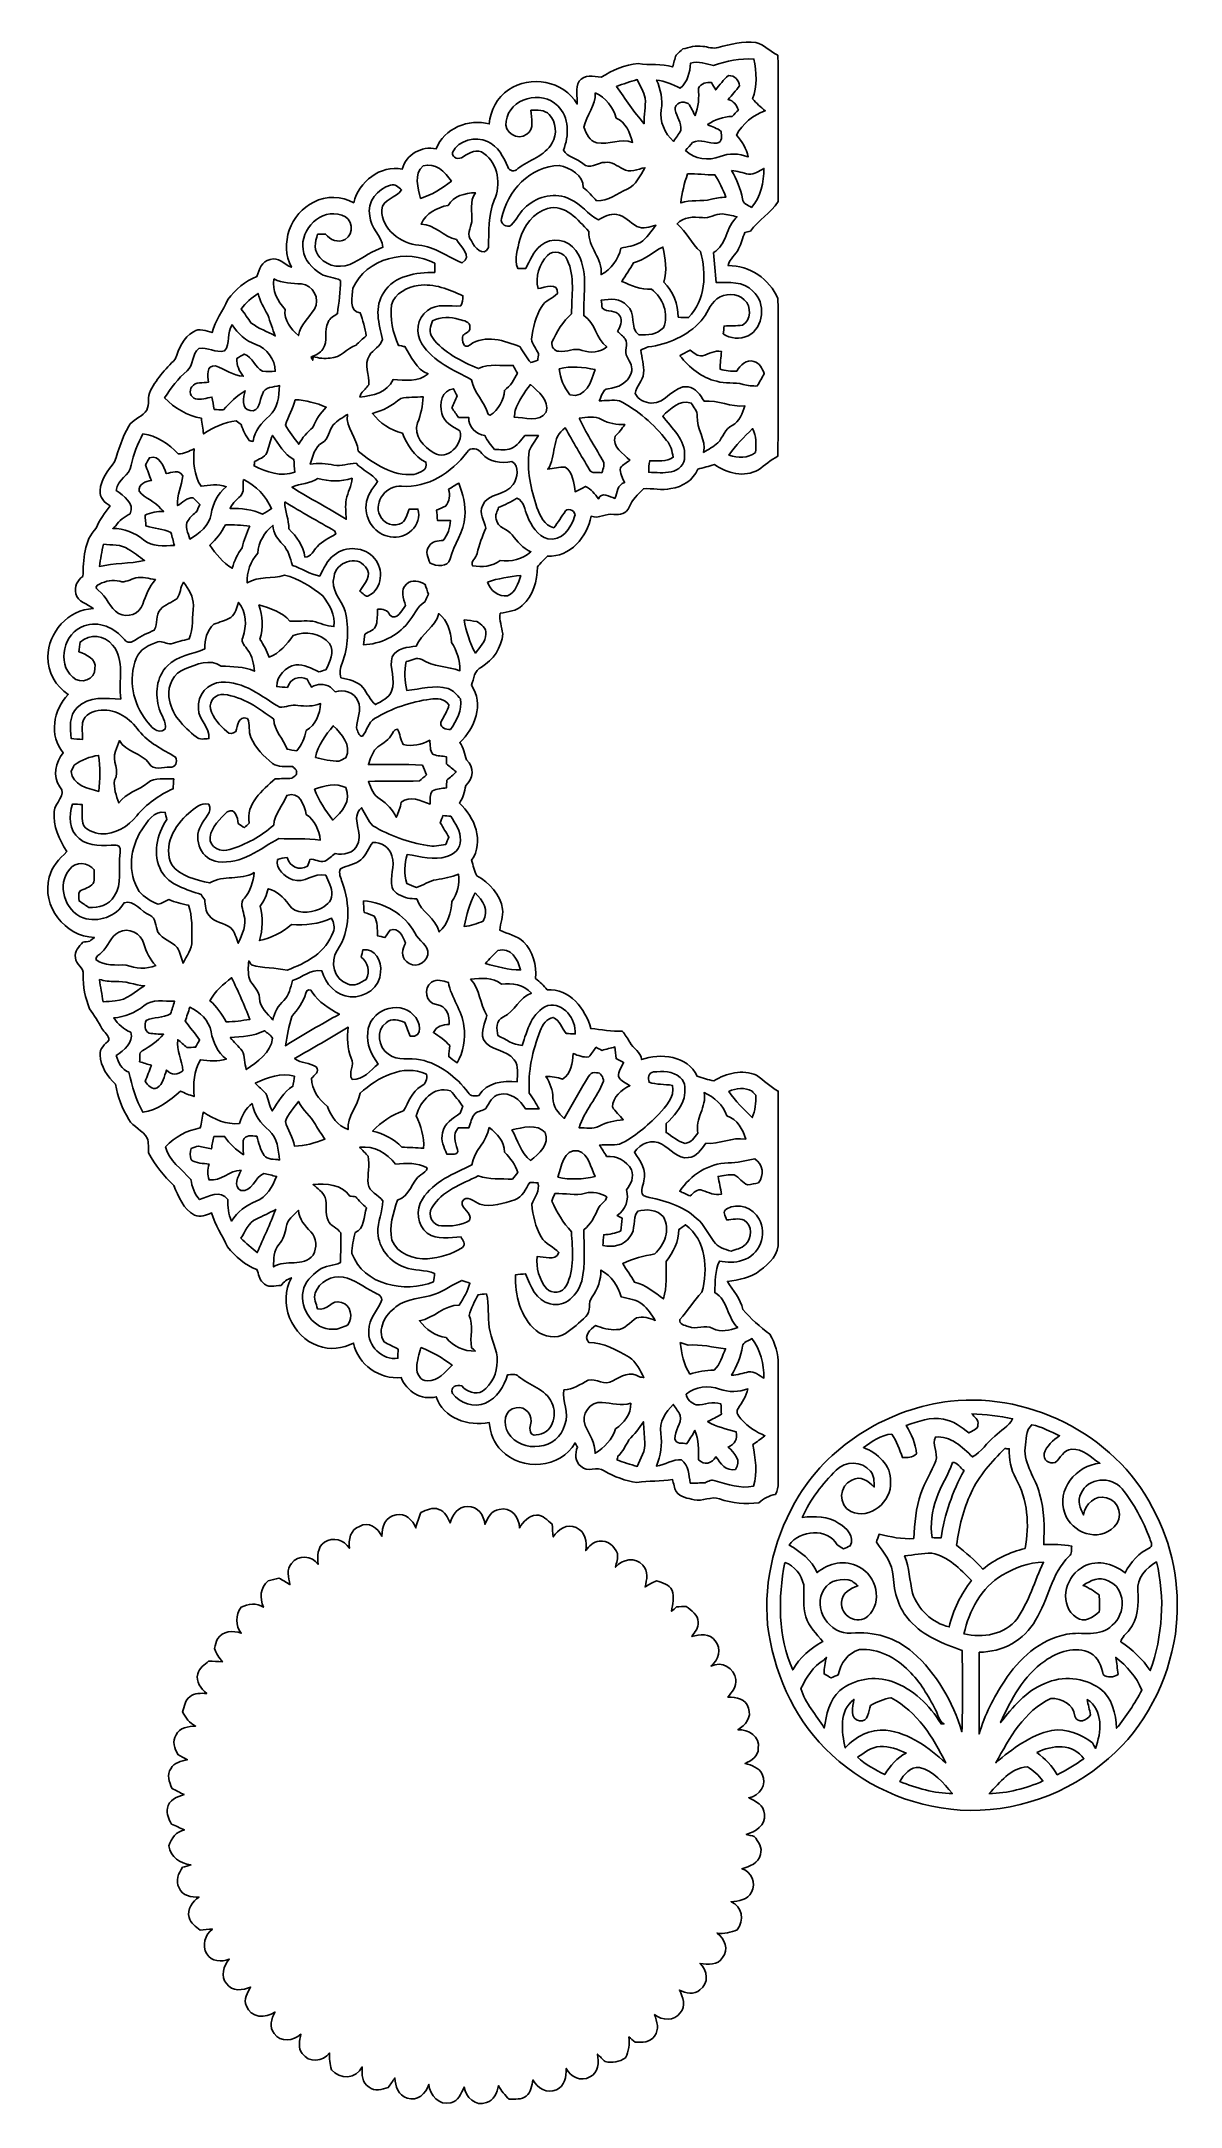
# Model space of a CAD drawing. Header units: centimetres. Extents: x -7 to 7, y -12.7 to 12.7.
import ezdxf

# ---------------------------------------------------------------- set-up
doc = ezdxf.new("R2010")
doc.units = ezdxf.units.CM
doc.header["$MEASUREMENT"] = 0
doc.layers.add('Camada 1', color=7, linetype='Continuous')

msp = doc.modelspace()

# ---------------------------------------------------------------- linework, layer by layer
at = {"layer": 'Camada 1', "color": 156}
for points, knots in [([(1.28658, 12.62027), (1.43686, 12.66224), (1.59385, 12.69611), (1.75083, 12.68165), (1.75083, 12.68165), (1.85242, 12.65132), (1.92863, 12.57018), (2.02318, 12.52396), (2.02318, 12.52396), (2.02881, 11.92353), (2.02564, 11.32346), (2.02494, 10.72338), (2.02494, 10.72338), (1.93569, 10.57909), (1.78223, 10.49584), (1.68416, 10.35966), (1.68416, 10.35966), (1.66652, 10.35508), (1.63194, 10.34591), (1.61466, 10.34133), (1.61466, 10.34133), (1.58962, 10.27394), (1.56951, 10.2048), (1.53846, 10.14024), (1.53846, 10.14024), (1.50213, 10.06686), (1.42875, 10.01676), (1.40935, 9.93493), (1.40935, 9.93493), (1.67357, 9.93527), (1.9184, 9.77053), (2.02318, 9.52958), (2.02318, 9.52958), (2.02742, 8.88188), (2.02952, 8.23418), (2.02177, 7.58647), (2.02177, 7.58647), (1.93498, 7.54062), (1.8616, 7.47501), (1.78187, 7.41856), (1.78187, 7.41856), (1.60972, 7.32013), (1.39381, 7.37551), (1.24001, 7.48383), (1.24001, 7.48383), (1.17264, 7.463), (1.10455, 7.44502), (1.03681, 7.42631), (1.03681, 7.42631), (0.97966, 7.29226), (0.84701, 7.2076), (0.70484, 7.18925), (0.70484, 7.18925), (0.59372, 7.15715), (0.47837, 7.19632), (0.36724, 7.18538), (0.36724, 7.18538), (0.29986, 7.11622), (0.22613, 7.05026), (0.19049, 6.95819), (0.19049, 6.95819), (0.1605, 6.88445), (0.07408, 6.86011), (0.00141, 6.86927), (0.00141, 6.86927), (-0.09455, 6.88833), (-0.18308, 6.80861), (-0.27727, 6.84776), (-0.27727, 6.84776), (-0.32737, 6.59377), (-0.53552, 6.33942), (-0.81597, 6.35635), (-0.81597, 6.35635), (-0.85794, 6.31331), (-0.9017, 6.27167), (-0.93944, 6.22477), (-0.93944, 6.22477), (-0.94192, 6.05155), (-0.99094, 5.86705), (-1.12535, 5.74852), (-1.12535, 5.74852), (-1.19839, 5.67937), (-1.30245, 5.66983), (-1.39629, 5.65255), (-1.39629, 5.65255), (-1.41357, 5.56577), (-1.37688, 5.48357), (-1.36666, 5.39891), (-1.36666, 5.39891), (-1.37759, 5.22958), (-1.48554, 5.07576), (-1.62877, 4.98897), (-1.62877, 4.98897), (-1.71874, 4.95158), (-1.72191, 4.84645), (-1.75119, 4.76673), (-1.75119, 4.76673), (-1.59349, 4.53707), (-1.70814, 4.23474), (-1.89547, 4.06118), (-1.89547, 4.06118), (-1.85137, 3.99661), (-1.83303, 3.92041), (-1.81327, 3.84562), (-1.81327, 3.84562), (-1.71414, 3.76061), (-1.72649, 3.61138), (-1.82245, 3.52953), (-1.82245, 3.52953), (-1.83444, 3.45334), (-1.85666, 3.37925), (-1.90041, 3.3154), (-1.90041, 3.3154), (-1.71062, 3.14537), (-1.59103, 2.83951), (-1.75083, 2.61055), (-1.75083, 2.61055), (-1.72966, 2.54706), (-1.71908, 2.47791), (-1.6838, 2.42005), (-1.6838, 2.42005), (-1.53175, 2.3315), (-1.39593, 2.18934), (-1.36735, 2.00978), (-1.36735, 2.00978), (-1.36277, 1.92193), (-1.39276, 1.8369), (-1.40194, 1.74978), (-1.40194, 1.74978), (-1.30703, 1.69862), (-1.18886, 1.68733), (-1.11125, 1.60655), (-1.11125, 1.60655), (-0.9913, 1.49119), (-0.94684, 1.31655), (-0.96131, 1.15393), (-0.96131, 1.15393), (-0.90874, 1.113), (-0.86077, 1.0668), (-0.81879, 1.01458), (-0.81879, 1.01458), (-0.54222, 1.0354), (-0.34607, 0.77998), (-0.28187, 0.53764), (-0.28187, 0.53764), (-0.15205, 0.52882), (-0.02504, 0.49564), (0.10653, 0.50694), (0.10653, 0.50694), (0.1404, 0.46389), (0.1718, 0.41839), (0.19861, 0.37041), (0.19861, 0.37041), (0.23741, 0.29104), (0.3376, 0.25223), (0.34325, 0.15521), (0.34325, 0.15521), (0.57538, 0.24411), (0.91193, 0.20179), (1.02763, -0.04655), (1.02763, -0.04655), (1.09502, -0.0716), (1.16451, -0.08995), (1.23472, -0.10724), (1.23472, -0.10724), (1.3864, -0.00635), (1.58784, 0.03598), (1.75965, -0.03632), (1.75965, -0.03632), (1.85103, -0.09842), (1.92829, -0.17992), (2.02706, -0.23213), (2.02706, -0.23213), (2.02423, -0.84771), (2.02635, -1.46332), (2.02635, -2.07892), (2.02635, -2.07892), (2.03658, -2.23519), (1.92051, -2.35866), (1.80162, -2.44193), (1.80162, -2.44193), (1.68945, -2.53541), (1.54094, -2.55693), (1.40158, -2.57598), (1.40158, -2.57598), (1.47038, -2.68851), (1.56033, -2.78799), (1.59208, -2.91994), (1.59208, -2.91994), (1.68521, -3.03564), (1.80657, -3.13195), (1.92193, -3.22721), (1.92193, -3.22721), (1.99248, -3.33657), (2.02812, -3.47027), (2.02742, -3.60045), (2.02742, -3.60045), (2.02494, -4.03506), (2.02564, -4.4697), (2.02635, -4.90431), (2.02635, -4.90431), (2.02352, -5.00274), (2.04223, -5.10786), (1.99214, -5.19818), (1.99214, -5.19818), (1.91557, -5.2137), (1.84467, -5.24756), (1.78929, -5.3026), (1.78929, -5.3026), (1.6256, -5.32306), (1.46015, -5.30401), (1.30352, -5.25497), (1.30352, -5.25497), (1.19979, -5.21299), (1.09536, -5.29271), (0.99024, -5.26415), (0.99024, -5.26415), (0.91227, -5.24651), (0.81915, -5.2338), (0.76904, -5.16466), (0.76904, -5.16466), (0.74612, -5.1181), (0.73871, -5.06589), (0.72565, -5.0165), (0.72565, -5.0165), (0.57996, -5.04189), (0.4318, -5.02637), (0.28609, -5.05071), (0.28609, -5.05071), (0.14427, -5.03307), (0.0074, -4.98157), (-0.11535, -4.90889), (-0.11535, -4.90889), (-0.20038, -4.84258), (-0.32878, -4.93959), (-0.40393, -4.85281), (-0.40393, -4.85281), (-0.4759, -4.79319), (-0.48048, -4.69652), (-0.44555, -4.61573), (-0.44555, -4.61573), (-0.45578, -4.59846), (-0.46601, -4.58152), (-0.47625, -4.56459), (-0.47625, -4.56459), (-0.65017, -4.88244), (-1.13841, -4.91418), (-1.38041, -4.65949), (-1.38041, -4.65949), (-1.47742, -4.57022), (-1.5194, -4.44112), (-1.53317, -4.31341), (-1.53317, -4.31341), (-1.78469, -4.36209), (-2.10397, -4.26295), (-2.1851, -3.99696), (-2.1851, -3.99696), (-2.37031, -4.04354), (-2.54952, -3.92994), (-2.61725, -3.7592), (-2.61725, -3.7592), (-2.88183, -3.78848), (-3.14995, -3.59798), (-3.20357, -3.33587), (-3.20357, -3.33587), (-3.33903, -3.39831), (-3.49673, -3.42759), (-3.63889, -3.36902), (-3.63889, -3.36902), (-3.96733, -3.25825), (-4.13878, -2.83632), (-3.96945, -2.53012), (-3.96945, -2.53012), (-4.02061, -2.54881), (-4.06471, -2.57951), (-4.09575, -2.62466), (-4.09575, -2.62466), (-4.17089, -2.63102), (-4.26649, -2.65818), (-4.32152, -2.58974), (-4.32152, -2.58974), (-4.36738, -2.54916), (-4.37303, -2.48391), (-4.39313, -2.42992), (-4.39313, -2.42992), (-4.53884, -2.37808), (-4.65561, -2.26589), (-4.7558, -2.15159), (-4.7558, -2.15159), (-4.81753, -2.01012), (-4.91172, -1.88312), (-4.95194, -1.73248), (-4.95194, -1.73248), (-5.01826, -1.75401), (-5.09235, -1.7967), (-5.16149, -1.75965), (-5.16149, -1.75965), (-5.30436, -1.68839), (-5.35481, -1.52858), (-5.41901, -1.39559), (-5.41901, -1.39559), (-5.53826, -1.27423), (-5.64797, -1.14335), (-5.72805, -0.99272), (-5.72805, -0.99272), (-5.73229, -0.93169), (-5.72698, -0.86924), (-5.74428, -0.81033), (-5.74428, -0.81033), (-5.80107, -0.71542), (-5.91572, -0.67486), (-5.97288, -0.58032), (-5.97288, -0.58032), (-6.05296, -0.44696), (-6.10658, -0.29915), (-6.13657, -0.14746), (-6.13657, -0.14746), (-6.23534, -0.05186), (-6.31859, 0.0709), (-6.32636, 0.21201), (-6.32636, 0.21201), (-6.33552, 0.2935), (-6.26638, 0.34395), (-6.217, 0.39616), (-6.217, 0.39616), (-6.21276, 0.45544), (-6.27839, 0.49035), (-6.30307, 0.53939), (-6.30307, 0.53939), (-6.34858, 0.62301), (-6.40009, 0.70272), (-6.45407, 0.78105), (-6.45407, 0.78105), (-6.51016, 0.91334), (-6.53767, 1.05903), (-6.53486, 1.20297), (-6.53486, 1.20297), (-6.52073, 1.28905), (-6.62622, 1.32785), (-6.62834, 1.41005), (-6.62834, 1.41005), (-6.6442, 1.48836), (-6.58388, 1.54798), (-6.53803, 1.6016), (-6.53803, 1.6016), (-6.51651, 1.60443), (-6.47347, 1.61042), (-6.4523, 1.61325), (-6.4523, 1.61325), (-6.43361, 1.62947), (-6.4149, 1.64535), (-6.39585, 1.66088), (-6.39585, 1.66088), (-6.75957, 1.66687), (-7.04956, 2.05176), (-6.95077, 2.401), (-6.95077, 2.401), (-6.92572, 2.53364), (-6.82449, 2.62536), (-6.73629, 2.7185), (-6.73629, 2.7185), (-6.83048, 2.86631), (-6.90808, 3.02965), (-6.8901, 3.21098), (-6.8901, 3.21098), (-6.88516, 3.31964), (-6.73206, 3.41347), (-6.82166, 3.51437), (-6.82166, 3.51437), (-6.9102, 3.64243), (-6.87634, 3.82023), (-6.77827, 3.93347), (-6.77827, 3.93347), (-6.96029, 4.14019), (-6.90033, 4.46792), (-6.71688, 4.65313), (-6.71688, 4.65313), (-6.87351, 4.75085), (-6.97123, 4.93041), (-6.97018, 5.11493), (-6.97018, 5.11493), (-6.96701, 5.41619), (-6.71688, 5.69877), (-6.40961, 5.70971), (-6.40961, 5.70971), (-6.47982, 5.77249), (-6.604, 5.78696), (-6.6234, 5.89385), (-6.6234, 5.89385), (-6.64915, 5.97782), (-6.60435, 6.05895), (-6.53732, 6.10658), (-6.53732, 6.10658), (-6.52955, 6.30836), (-6.52604, 6.54861), (-6.37363, 6.70031), (-6.37363, 6.70031), (-6.33377, 6.80191), (-6.26638, 6.88764), (-6.20289, 6.97476), (-6.20289, 6.97476), (-6.2685, 7.01498), (-6.33906, 7.07743), (-6.32459, 7.1635), (-6.32459, 7.1635), (-6.31789, 7.30179), (-6.2304, 7.41327), (-6.14749, 7.51628), (-6.14749, 7.51628), (-6.09282, 7.66409), (-6.05861, 7.82143), (-5.97217, 7.95584), (-5.97217, 7.95584), (-5.92737, 8.03698), (-5.82965, 8.06132), (-5.76967, 8.12799), (-5.76967, 8.12799), (-5.70971, 8.19255), (-5.74462, 8.28745), (-5.71712, 8.36436), (-5.71712, 8.36436), (-5.64585, 8.52699), (-5.52026, 8.65575), (-5.39996, 8.78275), (-5.39996, 8.78275), (-5.35374, 8.91046), (-5.29943, 9.04839), (-5.17596, 9.12036), (-5.17596, 9.12036), (-5.10363, 9.16693), (-5.02038, 9.12847), (-4.94665, 9.10872), (-4.94665, 9.10872), (-4.90996, 9.25723), (-4.80942, 9.37612), (-4.75262, 9.51618), (-4.75262, 9.51618), (-4.65701, 9.634), (-4.54025, 9.74901), (-4.39349, 9.79875), (-4.39349, 9.79875), (-4.36527, 9.88377), (-4.33528, 9.99278), (-4.23121, 10.00901), (-4.23121, 10.00901), (-4.12925, 10.0464), (-4.05589, 9.94656), (-3.9698, 9.9134), (-3.9698, 9.9134), (-4.11762, 10.19986), (-3.9811, 10.58015), (-3.69252, 10.71668), (-3.69252, 10.71668), (-3.53976, 10.79747), (-3.35244, 10.79182), (-3.2018, 10.70786), (-3.2018, 10.70786), (-3.14184, 10.96433), (-2.87126, 11.17811), (-2.60385, 11.12167), (-2.60385, 11.12167), (-2.55693, 11.3044), (-2.36677, 11.40812), (-2.18546, 11.3725), (-2.18546, 11.3725), (-2.09196, 11.6265), (-1.78328, 11.74573), (-1.53212, 11.678), (-1.53212, 11.678), (-1.51659, 11.8431), (-1.43827, 12.00714), (-1.29575, 12.09886), (-1.29575, 12.09886), (-1.0287, 12.28619), (-0.61453, 12.21069), (-0.44944, 11.92212), (-0.44944, 11.92212), (-0.44414, 12.01596), (-0.47412, 12.11826), (-0.42615, 12.2047), (-0.42615, 12.2047), (-0.35984, 12.28901), (-0.24694, 12.26784), (-0.15521, 12.25268), (-0.15521, 12.25268), (-0.01763, 12.34227), (0.13864, 12.40542), (0.30232, 12.42412), (0.30232, 12.42412), (0.44272, 12.39696), (0.58807, 12.42695), (0.72602, 12.38144), (0.72602, 12.38144), (0.73942, 12.43012), (0.75423, 12.4788), (0.76799, 12.52748), (0.76799, 12.52748), (0.7955, 12.55254), (0.82267, 12.57758), (0.85019, 12.60263), (0.85019, 12.60263), (0.93098, 12.61991), (1.01318, 12.64884), (1.09714, 12.63402), (1.09714, 12.63402), (1.15992, 12.62838), (1.22344, 12.5991), (1.28658, 12.62027)], [0, 0, 0, 0, 0.0078125, 0.0078125, 0.0078125, 0.0078125, 0.015625, 0.015625, 0.015625, 0.015625, 0.0234375, 0.0234375, 0.0234375, 0.0234375, 0.03125, 0.03125, 0.03125, 0.03125, 0.0390625, 0.0390625, 0.0390625, 0.0390625, 0.046875, 0.046875, 0.046875, 0.046875, 0.0546875, 0.0546875, 0.0546875, 0.0546875, 0.0625, 0.0625, 0.0625, 0.0625, 0.0703125, 0.0703125, 0.0703125, 0.0703125, 0.078125, 0.078125, 0.078125, 0.078125, 0.0859375, 0.0859375, 0.0859375, 0.0859375, 0.09375, 0.09375, 0.09375, 0.09375, 0.1015625, 0.1015625, 0.1015625, 0.1015625, 0.109375, 0.109375, 0.109375, 0.109375, 0.1171875, 0.1171875, 0.1171875, 0.1171875, 0.125, 0.125, 0.125, 0.125, 0.1328125, 0.1328125, 0.1328125, 0.1328125, 0.140625, 0.140625, 0.140625, 0.140625, 0.1484375, 0.1484375, 0.1484375, 0.1484375, 0.15625, 0.15625, 0.15625, 0.15625, 0.1640625, 0.1640625, 0.1640625, 0.1640625, 0.171875, 0.171875, 0.171875, 0.171875, 0.1796875, 0.1796875, 0.1796875, 0.1796875, 0.1875, 0.1875, 0.1875, 0.1875, 0.1953125, 0.1953125, 0.1953125, 0.1953125, 0.203125, 0.203125, 0.203125, 0.203125, 0.2109375, 0.2109375, 0.2109375, 0.2109375, 0.21875, 0.21875, 0.21875, 0.21875, 0.2265625, 0.2265625, 0.2265625, 0.2265625, 0.234375, 0.234375, 0.234375, 0.234375, 0.2421875, 0.2421875, 0.2421875, 0.2421875, 0.25, 0.25, 0.25, 0.25, 0.2578125, 0.2578125, 0.2578125, 0.2578125, 0.265625, 0.265625, 0.265625, 0.265625, 0.2734375, 0.2734375, 0.2734375, 0.2734375, 0.28125, 0.28125, 0.28125, 0.28125, 0.2890625, 0.2890625, 0.2890625, 0.2890625, 0.296875, 0.296875, 0.296875, 0.296875, 0.3046875, 0.3046875, 0.3046875, 0.3046875, 0.3125, 0.3125, 0.3125, 0.3125, 0.3203125, 0.3203125, 0.3203125, 0.3203125, 0.328125, 0.328125, 0.328125, 0.328125, 0.3359375, 0.3359375, 0.3359375, 0.3359375, 0.34375, 0.34375, 0.34375, 0.34375, 0.3515625, 0.3515625, 0.3515625, 0.3515625, 0.359375, 0.359375, 0.359375, 0.359375, 0.3671875, 0.3671875, 0.3671875, 0.3671875, 0.375, 0.375, 0.375, 0.375, 0.3828125, 0.3828125, 0.3828125, 0.3828125, 0.390625, 0.390625, 0.390625, 0.390625, 0.3984375, 0.3984375, 0.3984375, 0.3984375, 0.40625, 0.40625, 0.40625, 0.40625, 0.4140625, 0.4140625, 0.4140625, 0.4140625, 0.421875, 0.421875, 0.421875, 0.421875, 0.4296875, 0.4296875, 0.4296875, 0.4296875, 0.4375, 0.4375, 0.4375, 0.4375, 0.4453125, 0.4453125, 0.4453125, 0.4453125, 0.453125, 0.453125, 0.453125, 0.453125, 0.4609375, 0.4609375, 0.4609375, 0.4609375, 0.46875, 0.46875, 0.46875, 0.46875, 0.4765625, 0.4765625, 0.4765625, 0.4765625, 0.484375, 0.484375, 0.484375, 0.484375, 0.4921875, 0.4921875, 0.4921875, 0.4921875, 0.5, 0.5, 0.5, 0.5, 0.5078125, 0.5078125, 0.5078125, 0.5078125, 0.515625, 0.515625, 0.515625, 0.515625, 0.5234375, 0.5234375, 0.5234375, 0.5234375, 0.53125, 0.53125, 0.53125, 0.53125, 0.5390625, 0.5390625, 0.5390625, 0.5390625, 0.546875, 0.546875, 0.546875, 0.546875, 0.5546875, 0.5546875, 0.5546875, 0.5546875, 0.5625, 0.5625, 0.5625, 0.5625, 0.5703125, 0.5703125, 0.5703125, 0.5703125, 0.578125, 0.578125, 0.578125, 0.578125, 0.5859375, 0.5859375, 0.5859375, 0.5859375, 0.59375, 0.59375, 0.59375, 0.59375, 0.6015625, 0.6015625, 0.6015625, 0.6015625, 0.609375, 0.609375, 0.609375, 0.609375, 0.6171875, 0.6171875, 0.6171875, 0.6171875, 0.625, 0.625, 0.625, 0.625, 0.6328125, 0.6328125, 0.6328125, 0.6328125, 0.640625, 0.640625, 0.640625, 0.640625, 0.6484375, 0.6484375, 0.6484375, 0.6484375, 0.65625, 0.65625, 0.65625, 0.65625, 0.6640625, 0.6640625, 0.6640625, 0.6640625, 0.671875, 0.671875, 0.671875, 0.671875, 0.6796875, 0.6796875, 0.6796875, 0.6796875, 0.6875, 0.6875, 0.6875, 0.6875, 0.6953125, 0.6953125, 0.6953125, 0.6953125, 0.703125, 0.703125, 0.703125, 0.703125, 0.7109375, 0.7109375, 0.7109375, 0.7109375, 0.71875, 0.71875, 0.71875, 0.71875, 0.7265625, 0.7265625, 0.7265625, 0.7265625, 0.734375, 0.734375, 0.734375, 0.734375, 0.7421875, 0.7421875, 0.7421875, 0.7421875, 0.75, 0.75, 0.75, 0.75, 0.7578125, 0.7578125, 0.7578125, 0.7578125, 0.765625, 0.765625, 0.765625, 0.765625, 0.7734375, 0.7734375, 0.7734375, 0.7734375, 0.78125, 0.78125, 0.78125, 0.78125, 0.7890625, 0.7890625, 0.7890625, 0.7890625, 0.796875, 0.796875, 0.796875, 0.796875, 0.8046875, 0.8046875, 0.8046875, 0.8046875, 0.8125, 0.8125, 0.8125, 0.8125, 0.8203125, 0.8203125, 0.8203125, 0.8203125, 0.828125, 0.828125, 0.828125, 0.828125, 0.8359375, 0.8359375, 0.8359375, 0.8359375, 0.84375, 0.84375, 0.84375, 0.84375, 0.8515625, 0.8515625, 0.8515625, 0.8515625, 0.859375, 0.859375, 0.859375, 0.859375, 0.8671875, 0.8671875, 0.8671875, 0.8671875, 0.875, 0.875, 0.875, 0.875, 0.8828125, 0.8828125, 0.8828125, 0.8828125, 0.890625, 0.890625, 0.890625, 0.890625, 0.8984375, 0.8984375, 0.8984375, 0.8984375, 0.90625, 0.90625, 0.90625, 0.90625, 0.9140625, 0.9140625, 0.9140625, 0.9140625, 0.921875, 0.921875, 0.921875, 0.921875, 0.9296875, 0.9296875, 0.9296875, 0.9296875, 0.9375, 0.9375, 0.9375, 0.9375, 0.9453125, 0.9453125, 0.9453125, 0.9453125, 0.953125, 0.953125, 0.953125, 0.953125, 0.9609375, 0.9609375, 0.9609375, 0.9609375, 0.96875, 0.96875, 0.96875, 0.96875, 0.9765625, 0.9765625, 0.9765625, 0.9765625, 0.984375, 0.984375, 0.984375, 0.984375, 1, 1, 1, 1]), ([(1.23084, 12.39731), (1.23084, 12.39731), (1.23084, 12.39731), (1.23084, 12.39731), (1.23084, 12.39731), (1.13805, 12.42165), (1.04493, 12.45376), (0.94755, 12.4273), (0.94755, 12.4273), (0.93627, 12.31511), (0.91546, 12.19305), (0.8195, 12.12038), (0.8195, 12.12038), (0.72743, 12.16694), (0.63041, 12.20399), (0.52775, 12.21916), (0.52775, 12.21916), (0.57996, 12.10451), (0.6043, 11.97963), (0.58666, 11.85368), (0.58666, 11.85368), (0.56056, 11.70657), (0.63076, 11.56335), (0.73625, 11.46421), (0.73625, 11.46421), (0.76729, 11.50902), (0.80432, 11.55099), (0.8262, 11.6018), (0.8262, 11.6018), (0.84067, 11.69352), (0.77152, 11.76655), (0.75671, 11.85227), (0.75671, 11.85227), (0.74894, 11.93834), (0.85689, 11.96869), (0.91863, 11.92847), (0.91863, 11.92847), (0.95566, 11.88543), (0.97649, 11.83145), (1.00188, 11.78171), (1.00188, 11.78171), (1.04527, 11.88931), (1.05409, 12.00573), (1.04315, 12.12038), (1.04315, 12.12038), (1.08091, 12.17859), (1.13911, 12.1987), (1.20614, 12.18811), (1.20614, 12.18811), (1.22273, 12.15812), (1.23966, 12.12814), (1.25694, 12.09815), (1.25694, 12.09815), (1.30386, 12.16166), (1.35502, 12.22198), (1.41216, 12.27631), (1.41216, 12.27631), (1.49224, 12.27278), (1.53916, 12.22304), (1.55046, 12.14649), (1.55046, 12.14649), (1.50424, 12.0904), (1.45803, 12.03501), (1.40935, 11.98138), (1.40935, 11.98138), (1.47637, 11.9641), (1.5127, 11.91189), (1.53563, 11.85015), (1.53563, 11.85015), (1.51058, 11.82369), (1.48554, 11.79723), (1.46049, 11.77042), (1.46049, 11.77042), (1.35008, 11.76972), (1.24741, 11.73056), (1.15639, 11.67024), (1.15639, 11.67024), (1.2125, 11.64413), (1.27528, 11.62719), (1.32362, 11.58592), (1.32362, 11.58592), (1.32785, 11.53336), (1.34479, 11.45151), (1.26965, 11.4434), (1.26965, 11.4434), (1.16981, 11.42787), (1.06927, 11.5069), (0.97155, 11.44799), (0.97155, 11.44799), (0.94297, 11.41589), (0.91405, 11.38413), (0.88477, 11.35274), (0.88477, 11.35274), (0.99377, 11.24408), (1.16981, 11.22291), (1.31056, 11.27583), (1.31056, 11.27583), (1.42134, 11.32063), (1.5441, 11.31675), (1.65488, 11.27195), (1.65488, 11.27195), (1.63971, 11.37602), (1.57833, 11.46209), (1.51341, 11.54112), (1.51341, 11.54112), (1.58537, 11.68364), (1.71767, 11.78841), (1.86689, 11.84098), (1.86689, 11.84098), (1.81081, 11.88613), (1.75753, 11.93411), (1.71026, 11.98809), (1.71026, 11.98809), (1.77411, 12.14331), (1.75718, 12.31723), (1.72649, 12.47775), (1.72649, 12.47775), (1.55609, 12.48692), (1.3903, 12.45481), (1.23084, 12.39731)], [0, 0, 0, 0, 0.03225806, 0.03225806, 0.03225806, 0.03225806, 0.06451613, 0.06451613, 0.06451613, 0.06451613, 0.09677419, 0.09677419, 0.09677419, 0.09677419, 0.12903226, 0.12903226, 0.12903226, 0.12903226, 0.16129032, 0.16129032, 0.16129032, 0.16129032, 0.19354839, 0.19354839, 0.19354839, 0.19354839, 0.22580645, 0.22580645, 0.22580645, 0.22580645, 0.25806452, 0.25806452, 0.25806452, 0.25806452, 0.29032258, 0.29032258, 0.29032258, 0.29032258, 0.32258065, 0.32258065, 0.32258065, 0.32258065, 0.35483871, 0.35483871, 0.35483871, 0.35483871, 0.38709677, 0.38709677, 0.38709677, 0.38709677, 0.41935484, 0.41935484, 0.41935484, 0.41935484, 0.4516129, 0.4516129, 0.4516129, 0.4516129, 0.48387097, 0.48387097, 0.48387097, 0.48387097, 0.51612903, 0.51612903, 0.51612903, 0.51612903, 0.5483871, 0.5483871, 0.5483871, 0.5483871, 0.58064516, 0.58064516, 0.58064516, 0.58064516, 0.61290323, 0.61290323, 0.61290323, 0.61290323, 0.64516129, 0.64516129, 0.64516129, 0.64516129, 0.67741935, 0.67741935, 0.67741935, 0.67741935, 0.70967742, 0.70967742, 0.70967742, 0.70967742, 0.74193548, 0.74193548, 0.74193548, 0.74193548, 0.77419355, 0.77419355, 0.77419355, 0.77419355, 0.80645161, 0.80645161, 0.80645161, 0.80645161, 0.83870968, 0.83870968, 0.83870968, 0.83870968, 0.87096774, 0.87096774, 0.87096774, 0.87096774, 0.90322581, 0.90322581, 0.90322581, 0.90322581, 0.93548387, 0.93548387, 0.93548387, 0.93548387, 1, 1, 1, 1]), ([(0.03386, 12.14013), (0.03386, 12.14013), (0.03386, 12.14013), (0.03386, 12.14013), (0.03386, 12.14013), (0.14393, 11.98421), (0.2494, 11.82616), (0.37535, 11.68187), (0.37535, 11.68187), (0.37358, 11.78701), (0.39263, 11.89108), (0.38981, 11.99585), (0.38981, 11.99585), (0.37041, 12.07735), (0.32456, 12.14861), (0.29033, 12.2241), (0.29033, 12.2241), (0.20319, 12.20045), (0.11782, 12.17189), (0.03386, 12.14013)], [0, 0, 0, 0, 0.16666667, 0.16666667, 0.16666667, 0.16666667, 0.33333333, 0.33333333, 0.33333333, 0.33333333, 0.5, 0.5, 0.5, 0.5, 0.66666667, 0.66666667, 0.66666667, 0.66666667, 1, 1, 1, 1]), ([(-1.32432, 11.71151), (-1.32432, 11.71151), (-1.32432, 11.71151), (-1.32432, 11.71151), (-1.32432, 11.71151), (-1.35784, 11.57569), (-1.18039, 11.46351), (-1.07138, 11.55135), (-1.07138, 11.55135), (-0.96908, 11.61591), (-1.01917, 11.74962), (-1.01847, 11.84768), (-1.01847, 11.84768), (-0.94121, 11.84627), (-0.85231, 11.8558), (-0.79269, 11.79476), (-0.79269, 11.79476), (-0.70908, 11.70163), (-0.69285, 11.55311), (-0.75776, 11.44446), (-0.75776, 11.44446), (-0.84737, 11.28077), (-1.04386, 11.23773), (-1.18215, 11.12801), (-1.18215, 11.12801), (-1.21637, 11.0871), (-1.28869, 11.0945), (-1.30281, 11.14883), (-1.30281, 11.14883), (-1.35714, 11.2723), (-1.42416, 11.40318), (-1.55256, 11.46351), (-1.55256, 11.46351), (-1.70039, 11.53054), (-1.91169, 11.48079), (-1.98542, 11.32874), (-1.98542, 11.32874), (-1.99036, 11.25361), (-1.90287, 11.23526), (-1.85313, 11.27512), (-1.85313, 11.27512), (-1.77906, 11.32028), (-1.67852, 11.38519), (-1.59807, 11.31464), (-1.59807, 11.31464), (-1.42027, 11.18658), (-1.3836, 10.93011), (-1.47072, 10.7382), (-1.47072, 10.7382), (-1.55117, 10.5544), (-1.53528, 10.3519), (-1.54235, 10.15682), (-1.54235, 10.15682), (-1.60443, 10.03087), (-1.71767, 10.15894), (-1.75224, 10.23866), (-1.75224, 10.23866), (-1.81363, 10.30957), (-1.76459, 10.39565), (-1.748, 10.47255), (-1.748, 10.47255), (-1.74096, 10.59321), (-1.77799, 10.72444), (-1.7039, 10.83133), (-1.7039, 10.83133), (-1.83161, 10.8264), (-1.96885, 10.79323), (-2.03975, 10.67611), (-2.03975, 10.67611), (-2.17874, 10.6493), (-2.30786, 10.57768), (-2.37137, 10.44609), (-2.37137, 10.44609), (-2.20274, 10.44045), (-2.0962, 10.28841), (-1.93604, 10.25418), (-1.93604, 10.25418), (-1.8877, 10.17058), (-1.73177, 10.04711), (-1.86655, 9.96773), (-1.86655, 9.96773), (-2.04328, 10.03935), (-2.20169, 10.16634), (-2.39818, 10.18433), (-2.39818, 10.18433), (-2.6229, 10.2055), (-2.85784, 10.38048), (-2.85679, 10.62214), (-2.85679, 10.62214), (-2.84656, 10.75901), (-2.67475, 10.76254), (-2.61301, 10.86661), (-2.61301, 10.86661), (-2.65077, 10.90048), (-2.69027, 10.94528), (-2.74708, 10.92517), (-2.74708, 10.92517), (-2.90688, 10.88143), (-3.04446, 10.71774), (-3.00531, 10.54558), (-3.00531, 10.54558), (-2.99614, 10.39812), (-2.85467, 10.30427), (-2.84232, 10.15964), (-2.84232, 10.15964), (-2.97039, 10.11519), (-3.08115, 10.03652), (-3.19899, 9.97196), (-3.19899, 9.97196), (-3.33233, 9.89541), (-3.51895, 9.91234), (-3.6202, 10.0344), (-3.6202, 10.0344), (-3.69851, 10.11061), (-3.67911, 10.22772), (-3.64666, 10.32051), (-3.64666, 10.32051), (-3.61421, 10.32157), (-3.58104, 10.32228), (-3.54824, 10.32298), (-3.54824, 10.32298), (-3.49284, 10.2489), (-3.39302, 10.21115), (-3.30658, 10.25525), (-3.30658, 10.25525), (-3.19051, 10.32228), (-3.21203, 10.52653), (-3.34963, 10.55404), (-3.34963, 10.55404), (-3.60362, 10.6486), (-3.86503, 10.38225), (-3.82551, 10.13071), (-3.82551, 10.13071), (-3.81105, 10.00089), (-3.71333, 9.9007), (-3.60856, 9.83226), (-3.60856, 9.83226), (-3.53484, 9.78534), (-3.43958, 9.79875), (-3.3662, 9.75042), (-3.3662, 9.75042), (-3.36232, 9.61566), (-3.38632, 9.47807), (-3.40147, 9.34332), (-3.40147, 9.34332), (-3.44275, 9.31227), (-3.49885, 9.2904), (-3.5179, 9.23748), (-3.5179, 9.23748), (-3.57328, 9.13447), (-3.50908, 9.00394), (-3.58104, 8.90658), (-3.58104, 8.90658), (-3.6128, 8.85295), (-3.67312, 8.83179), (-3.72674, 8.80815), (-3.72674, 8.80815), (-3.72145, 8.79792), (-3.71086, 8.77782), (-3.70557, 8.76758), (-3.70557, 8.76758), (-3.70557, 8.76758), (-3.69958, 8.81238), (-3.69958, 8.81238), (-3.69958, 8.81238), (-3.63149, 8.79404), (-3.56059, 8.78451), (-3.49003, 8.7951), (-3.49003, 8.7951), (-3.36337, 8.79686), (-3.28507, 8.91363), (-3.17253, 8.95456), (-3.17253, 8.95456), (-3.13302, 8.99371), (-3.09279, 9.03181), (-3.0494, 9.06709), (-3.0494, 9.06709), (-3.05647, 9.16622), (-3.09209, 9.26041), (-3.12278, 9.35425), (-3.12278, 9.35425), (-3.26955, 9.36519), (-3.22192, 9.55886), (-3.21098, 9.65658), (-3.21098, 9.65658), (-3.05257, 10.02594), (-2.54246, 10.14976), (-2.20345, 9.96279), (-2.20345, 9.96279), (-2.2038, 9.92575), (-2.2038, 9.88836), (-2.20345, 9.85096), (-2.20345, 9.85096), (-2.43134, 9.8499), (-2.6998, 9.81392), (-2.83138, 9.60225), (-2.83138, 9.60225), (-2.95346, 9.42975), (-2.89243, 9.21173), (-2.84621, 9.02441), (-2.84621, 9.02441), (-2.87019, 8.93586), (-2.96333, 8.90198), (-3.00884, 8.82861), (-3.00884, 8.82861), (-3.08081, 8.71643), (-3.00672, 8.58626), (-3.01625, 8.4649), (-3.01625, 8.4649), (-3.04658, 8.42891), (-3.07798, 8.39434), (-3.1108, 8.36083), (-3.1108, 8.36083), (-3.11431, 8.34918), (-3.12173, 8.32555), (-3.12561, 8.31391), (-3.12561, 8.31391), (-2.96862, 8.33013), (-2.7894, 8.37177), (-2.71673, 8.52981), (-2.71673, 8.52981), (-2.56998, 8.5217), (-2.40665, 8.49665), (-2.28528, 8.60143), (-2.28528, 8.60143), (-2.43521, 8.65857), (-2.49237, 8.81097), (-2.57069, 8.93621), (-2.57069, 8.93621), (-2.59079, 8.94009), (-2.63172, 8.94785), (-2.65219, 8.95138), (-2.65219, 8.95138), (-2.7185, 9.10801), (-2.76119, 9.28229), (-2.73437, 9.45232), (-2.73437, 9.45232), (-2.69416, 9.59308), (-2.54282, 9.67175), (-2.40595, 9.68903), (-2.40595, 9.68903), (-2.21262, 9.71867), (-2.02812, 9.64035), (-1.85666, 9.56204), (-1.85666, 9.56204), (-1.8542, 9.51688), (-1.86336, 9.47525), (-1.88419, 9.4368), (-1.88419, 9.4368), (-2.0207, 9.42728), (-2.17735, 9.47314), (-2.29481, 9.38106), (-2.29481, 9.38106), (-2.42147, 9.28828), (-2.44756, 9.09813), (-2.36185, 8.96902), (-2.36185, 8.96902), (-2.22108, 8.75136), (-1.97026, 8.64869), (-1.75224, 8.5284), (-1.75224, 8.5284), (-1.72191, 8.36753), (-1.5882, 8.25887), (-1.54763, 8.10259), (-1.54763, 8.10259), (-1.54128, 8.09978), (-1.52893, 8.09377), (-1.52293, 8.09059), (-1.52293, 8.09059), (-1.41922, 8.15833), (-1.35078, 8.27299), (-1.34479, 8.39752), (-1.34479, 8.39752), (-1.27246, 8.45255), (-1.22202, 8.52805), (-1.18638, 8.61094), (-1.18638, 8.61094), (-1.20368, 8.64199), (-1.22096, 8.67304), (-1.23754, 8.70408), (-1.23754, 8.70408), (-1.38112, 8.6942), (-1.53105, 8.73195), (-1.66582, 8.66493), (-1.66582, 8.66493), (-1.87537, 8.75383), (-2.09267, 8.86071), (-2.23273, 9.04698), (-2.23273, 9.04698), (-2.28318, 9.11048), (-2.25212, 9.18703), (-2.23273, 9.25512), (-2.23273, 9.25512), (-2.12831, 9.30521), (-2.01117, 9.30345), (-1.90146, 9.271), (-1.90146, 9.271), (-1.85067, 9.25371), (-1.75965, 9.24701), (-1.77236, 9.17186), (-1.77236, 9.17186), (-1.75823, 9.11683), (-1.83127, 9.10307), (-1.85878, 9.07133), (-1.85878, 9.07133), (-1.87325, 9.01241), (-1.85137, 8.89458), (-1.76883, 8.95914), (-1.76883, 8.95914), (-1.58326, 9.09072), (-1.34443, 9.00959), (-1.15288, 8.93409), (-1.15288, 8.93409), (-1.11337, 8.86636), (-1.07102, 8.80004), (-1.02164, 8.73865), (-1.02164, 8.73865), (-1.00012, 8.74606), (-0.95708, 8.76053), (-0.93556, 8.76793), (-0.93556, 8.76793), (-0.9331, 8.78874), (-0.92816, 8.83073), (-0.92569, 8.85154), (-0.92569, 8.85154), (-0.95673, 8.9094), (-0.99976, 8.96408), (-1.01318, 9.02899), (-1.01318, 9.02899), (-0.99447, 9.16763), (-0.9599, 9.30909), (-0.88618, 9.42939), (-0.88618, 9.42939), (-0.8442, 9.507), (-0.7486, 9.52605), (-0.69249, 9.5899), (-0.69249, 9.5899), (-0.68474, 9.73878), (-0.84525, 9.66187), (-0.93132, 9.65023), (-0.93132, 9.65023), (-0.96872, 9.79452), (-0.91405, 9.95221), (-0.81526, 10.05945), (-0.81526, 10.05945), (-0.74224, 10.13142), (-0.60783, 10.09932), (-0.5736, 10.00372), (-0.5736, 10.00372), (-0.4713, 9.79805), (-0.52034, 9.56133), (-0.51822, 9.34085), (-0.51822, 9.34085), (-0.63005, 9.24772), (-0.69744, 9.11647), (-0.76305, 8.98948), (-0.76305, 8.98948), (-0.76658, 8.93797), (-0.73166, 8.87659), (-0.67415, 8.8787), (-0.67415, 8.8787), (-0.57714, 8.86001), (-0.4826, 8.93091), (-0.3877, 8.88929), (-0.3877, 8.88929), (-0.29069, 8.85648), (-0.16157, 8.86142), (-0.08607, 8.93268), (-0.08607, 8.93268), (-0.2226, 9.03181), (-0.22014, 9.23077), (-0.36759, 9.31791), (-0.36759, 9.31791), (-0.37889, 9.58391), (-0.29915, 9.88553), (-0.46637, 10.11837), (-0.46637, 10.11837), (-0.55597, 10.26018), (-0.77364, 10.29017), (-0.89887, 10.18046), (-0.89887, 10.18046), (-0.98918, 10.10814), (-1.03187, 9.99807), (-1.08232, 9.89788), (-1.08232, 9.89788), (-1.11583, 9.89824), (-1.14935, 9.89858), (-1.18251, 9.89894), (-1.18251, 9.89894), (-1.23084, 10.01535), (-1.18356, 10.13812), (-1.15534, 10.25383), (-1.15534, 10.25383), (-1.1063, 10.42105), (-0.98989, 10.58897), (-0.81492, 10.63801), (-0.81492, 10.63801), (-0.59548, 10.69516), (-0.43814, 10.49655), (-0.30762, 10.35438), (-0.30762, 10.35438), (-0.31608, 10.15787), (-0.1337, 10.02383), (-0.15451, 9.82345), (-0.15451, 9.82345), (-0.02433, 9.88589), (0.05537, 10.01112), (0.0889, 10.148), (0.0889, 10.148), (0.16898, 10.16987), (0.2561, 10.17481), (0.32843, 10.21891), (0.32843, 10.21891), (0.40922, 10.27217), (0.46177, 10.35579), (0.52069, 10.43057), (0.52069, 10.43057), (0.44414, 10.41293), (0.36264, 10.38189), (0.28575, 10.41505), (0.28575, 10.41505), (0.20002, 10.46091), (0.13757, 10.55299), (0.03493, 10.56428), (0.03493, 10.56428), (-0.0448, 10.5731), (-0.11923, 10.53817), (-0.1852, 10.49796), (-0.1852, 10.49796), (-0.32137, 10.55758), (-0.40075, 10.69728), (-0.53903, 10.75407), (-0.53903, 10.75407), (-0.71332, 10.84226), (-0.92957, 10.79076), (-1.07173, 10.66518), (-1.07173, 10.66518), (-1.15147, 10.60061), (-1.19345, 10.50395), (-1.26293, 10.43092), (-1.26293, 10.43092), (-1.31585, 10.39213), (-1.4037, 10.4468), (-1.37971, 10.51207), (-1.37971, 10.51207), (-1.31726, 10.84897), (-1.02588, 11.16223), (-0.66957, 11.16682), (-0.66957, 11.16682), (-0.54081, 11.13542), (-0.36583, 11.05146), (-0.3757, 10.89377), (-0.3757, 10.89377), (-0.3115, 10.84968), (-0.26528, 10.78476), (-0.20954, 10.73255), (-0.20954, 10.73255), (-0.06809, 10.7255), (0.04409, 10.81969), (0.16581, 10.87543), (0.16581, 10.87543), (0.27763, 10.9227), (0.32526, 11.04194), (0.38381, 11.13931), (0.38381, 11.13931), (0.29562, 11.12379), (0.19826, 11.06734), (0.1143, 11.12414), (0.1143, 11.12414), (0.04339, 11.15765), (-0.02151, 11.21868), (-0.10548, 11.20493), (-0.10548, 11.20493), (-0.19931, 11.20916), (-0.29739, 11.1065), (-0.37818, 11.19152), (-0.37818, 11.19152), (-0.45084, 11.25677), (-0.57114, 11.26912), (-0.61948, 11.35591), (-0.61948, 11.35591), (-0.54856, 11.53371), (-0.54222, 11.75948), (-0.68862, 11.90201), (-0.68862, 11.90201), (-0.88299, 12.09745), (-1.28729, 11.99937), (-1.32432, 11.71151)], [0, 0, 0, 0, 0.00813008, 0.00813008, 0.00813008, 0.00813008, 0.01626016, 0.01626016, 0.01626016, 0.01626016, 0.02439024, 0.02439024, 0.02439024, 0.02439024, 0.03252033, 0.03252033, 0.03252033, 0.03252033, 0.04065041, 0.04065041, 0.04065041, 0.04065041, 0.04878049, 0.04878049, 0.04878049, 0.04878049, 0.05691057, 0.05691057, 0.05691057, 0.05691057, 0.06504065, 0.06504065, 0.06504065, 0.06504065, 0.07317073, 0.07317073, 0.07317073, 0.07317073, 0.08130081, 0.08130081, 0.08130081, 0.08130081, 0.08943089, 0.08943089, 0.08943089, 0.08943089, 0.09756098, 0.09756098, 0.09756098, 0.09756098, 0.10569106, 0.10569106, 0.10569106, 0.10569106, 0.11382114, 0.11382114, 0.11382114, 0.11382114, 0.12195122, 0.12195122, 0.12195122, 0.12195122, 0.1300813, 0.1300813, 0.1300813, 0.1300813, 0.13821138, 0.13821138, 0.13821138, 0.13821138, 0.14634146, 0.14634146, 0.14634146, 0.14634146, 0.15447154, 0.15447154, 0.15447154, 0.15447154, 0.16260163, 0.16260163, 0.16260163, 0.16260163, 0.17073171, 0.17073171, 0.17073171, 0.17073171, 0.17886179, 0.17886179, 0.17886179, 0.17886179, 0.18699187, 0.18699187, 0.18699187, 0.18699187, 0.19512195, 0.19512195, 0.19512195, 0.19512195, 0.20325203, 0.20325203, 0.20325203, 0.20325203, 0.21138211, 0.21138211, 0.21138211, 0.21138211, 0.2195122, 0.2195122, 0.2195122, 0.2195122, 0.22764228, 0.22764228, 0.22764228, 0.22764228, 0.23577236, 0.23577236, 0.23577236, 0.23577236, 0.24390244, 0.24390244, 0.24390244, 0.24390244, 0.25203252, 0.25203252, 0.25203252, 0.25203252, 0.2601626, 0.2601626, 0.2601626, 0.2601626, 0.26829268, 0.26829268, 0.26829268, 0.26829268, 0.27642276, 0.27642276, 0.27642276, 0.27642276, 0.28455285, 0.28455285, 0.28455285, 0.28455285, 0.29268293, 0.29268293, 0.29268293, 0.29268293, 0.30081301, 0.30081301, 0.30081301, 0.30081301, 0.30894309, 0.30894309, 0.30894309, 0.30894309, 0.31707317, 0.31707317, 0.31707317, 0.31707317, 0.32520325, 0.32520325, 0.32520325, 0.32520325, 0.33333333, 0.33333333, 0.33333333, 0.33333333, 0.34146341, 0.34146341, 0.34146341, 0.34146341, 0.3495935, 0.3495935, 0.3495935, 0.3495935, 0.35772358, 0.35772358, 0.35772358, 0.35772358, 0.36585366, 0.36585366, 0.36585366, 0.36585366, 0.37398374, 0.37398374, 0.37398374, 0.37398374, 0.38211382, 0.38211382, 0.38211382, 0.38211382, 0.3902439, 0.3902439, 0.3902439, 0.3902439, 0.39837398, 0.39837398, 0.39837398, 0.39837398, 0.40650407, 0.40650407, 0.40650407, 0.40650407, 0.41463415, 0.41463415, 0.41463415, 0.41463415, 0.42276423, 0.42276423, 0.42276423, 0.42276423, 0.43089431, 0.43089431, 0.43089431, 0.43089431, 0.43902439, 0.43902439, 0.43902439, 0.43902439, 0.44715447, 0.44715447, 0.44715447, 0.44715447, 0.45528455, 0.45528455, 0.45528455, 0.45528455, 0.46341463, 0.46341463, 0.46341463, 0.46341463, 0.47154472, 0.47154472, 0.47154472, 0.47154472, 0.4796748, 0.4796748, 0.4796748, 0.4796748, 0.48780488, 0.48780488, 0.48780488, 0.48780488, 0.49593496, 0.49593496, 0.49593496, 0.49593496, 0.50406504, 0.50406504, 0.50406504, 0.50406504, 0.51219512, 0.51219512, 0.51219512, 0.51219512, 0.5203252, 0.5203252, 0.5203252, 0.5203252, 0.52845528, 0.52845528, 0.52845528, 0.52845528, 0.53658537, 0.53658537, 0.53658537, 0.53658537, 0.54471545, 0.54471545, 0.54471545, 0.54471545, 0.55284553, 0.55284553, 0.55284553, 0.55284553, 0.56097561, 0.56097561, 0.56097561, 0.56097561, 0.56910569, 0.56910569, 0.56910569, 0.56910569, 0.57723577, 0.57723577, 0.57723577, 0.57723577, 0.58536585, 0.58536585, 0.58536585, 0.58536585, 0.59349593, 0.59349593, 0.59349593, 0.59349593, 0.60162602, 0.60162602, 0.60162602, 0.60162602, 0.6097561, 0.6097561, 0.6097561, 0.6097561, 0.61788618, 0.61788618, 0.61788618, 0.61788618, 0.62601626, 0.62601626, 0.62601626, 0.62601626, 0.63414634, 0.63414634, 0.63414634, 0.63414634, 0.64227642, 0.64227642, 0.64227642, 0.64227642, 0.6504065, 0.6504065, 0.6504065, 0.6504065, 0.65853659, 0.65853659, 0.65853659, 0.65853659, 0.66666667, 0.66666667, 0.66666667, 0.66666667, 0.67479675, 0.67479675, 0.67479675, 0.67479675, 0.68292683, 0.68292683, 0.68292683, 0.68292683, 0.69105691, 0.69105691, 0.69105691, 0.69105691, 0.69918699, 0.69918699, 0.69918699, 0.69918699, 0.70731707, 0.70731707, 0.70731707, 0.70731707, 0.71544715, 0.71544715, 0.71544715, 0.71544715, 0.72357724, 0.72357724, 0.72357724, 0.72357724, 0.73170732, 0.73170732, 0.73170732, 0.73170732, 0.7398374, 0.7398374, 0.7398374, 0.7398374, 0.74796748, 0.74796748, 0.74796748, 0.74796748, 0.75609756, 0.75609756, 0.75609756, 0.75609756, 0.76422764, 0.76422764, 0.76422764, 0.76422764, 0.77235772, 0.77235772, 0.77235772, 0.77235772, 0.7804878, 0.7804878, 0.7804878, 0.7804878, 0.78861789, 0.78861789, 0.78861789, 0.78861789, 0.79674797, 0.79674797, 0.79674797, 0.79674797, 0.80487805, 0.80487805, 0.80487805, 0.80487805, 0.81300813, 0.81300813, 0.81300813, 0.81300813, 0.82113821, 0.82113821, 0.82113821, 0.82113821, 0.82926829, 0.82926829, 0.82926829, 0.82926829, 0.83739837, 0.83739837, 0.83739837, 0.83739837, 0.84552846, 0.84552846, 0.84552846, 0.84552846, 0.85365854, 0.85365854, 0.85365854, 0.85365854, 0.86178862, 0.86178862, 0.86178862, 0.86178862, 0.8699187, 0.8699187, 0.8699187, 0.8699187, 0.87804878, 0.87804878, 0.87804878, 0.87804878, 0.88617886, 0.88617886, 0.88617886, 0.88617886, 0.89430894, 0.89430894, 0.89430894, 0.89430894, 0.90243902, 0.90243902, 0.90243902, 0.90243902, 0.91056911, 0.91056911, 0.91056911, 0.91056911, 0.91869919, 0.91869919, 0.91869919, 0.91869919, 0.92682927, 0.92682927, 0.92682927, 0.92682927, 0.93495935, 0.93495935, 0.93495935, 0.93495935, 0.94308943, 0.94308943, 0.94308943, 0.94308943, 0.95121951, 0.95121951, 0.95121951, 0.95121951, 0.95934959, 0.95934959, 0.95934959, 0.95934959, 0.96747967, 0.96747967, 0.96747967, 0.96747967, 0.97560976, 0.97560976, 0.97560976, 0.97560976, 0.98373984, 0.98373984, 0.98373984, 0.98373984, 1, 1, 1, 1]), ([(-0.22647, 12.06252), (-0.22647, 12.06252), (-0.22647, 12.06252), (-0.22647, 12.06252), (-0.22647, 12.06252), (-0.21554, 11.90448), (-0.33972, 11.78877), (-0.36653, 11.63954), (-0.36653, 11.63954), (-0.3383, 11.56052), (-0.30091, 11.46633), (-0.20813, 11.44693), (-0.20813, 11.44693), (-0.06068, 11.41941), (0.08536, 11.50513), (0.23247, 11.45187), (0.23247, 11.45187), (0.19614, 11.56793), (0.1538, 11.70022), (0.03104, 11.75066), (0.03104, 11.75066), (-0.00847, 11.88825), (-0.09666, 12.00043), (-0.22647, 12.06252)], [0, 0, 0, 0, 0.14285714, 0.14285714, 0.14285714, 0.14285714, 0.28571429, 0.28571429, 0.28571429, 0.28571429, 0.42857143, 0.42857143, 0.42857143, 0.42857143, 0.57142857, 0.57142857, 0.57142857, 0.57142857, 0.71428571, 0.71428571, 0.71428571, 0.71428571, 1, 1, 1, 1]), ([(-2.34702, 11.16117), (-2.34702, 11.16117), (-2.34702, 11.16117), (-2.34702, 11.16117), (-2.34702, 11.16117), (-2.46839, 11.0617), (-2.40841, 10.88918), (-2.37808, 10.76148), (-2.37808, 10.76148), (-2.23697, 10.80593), (-2.11242, 10.88143), (-1.99884, 10.97492), (-1.99884, 10.97492), (-2.07539, 11.08392), (-2.20027, 11.21127), (-2.34702, 11.16117)], [0, 0, 0, 0, 0.2, 0.2, 0.2, 0.2, 0.4, 0.4, 0.4, 0.4, 0.6, 0.6, 0.6, 0.6, 1, 1, 1, 1]), ([(0.90945, 11.06382), (0.90945, 11.06382), (0.90945, 11.06382), (0.90945, 11.06382), (0.90945, 11.06382), (0.871, 10.9474), (0.83925, 10.82886), (0.82515, 10.7068), (0.82515, 10.7068), (0.94791, 10.7516), (1.07914, 10.71703), (1.20297, 10.7516), (1.20297, 10.7516), (1.26152, 10.76713), (1.3215, 10.77382), (1.38182, 10.77877), (1.38182, 10.77877), (1.34549, 10.87366), (1.3021, 10.96573), (1.24777, 11.05146), (1.24777, 11.05146), (1.13488, 11.05041), (1.02234, 11.06663), (0.90945, 11.06382)], [0, 0, 0, 0, 0.14285714, 0.14285714, 0.14285714, 0.14285714, 0.28571429, 0.28571429, 0.28571429, 0.28571429, 0.42857143, 0.42857143, 0.42857143, 0.42857143, 0.57142857, 0.57142857, 0.57142857, 0.57142857, 0.71428571, 0.71428571, 0.71428571, 0.71428571, 1, 1, 1, 1]), ([(1.45133, 11.10473), (1.45133, 11.10473), (1.45133, 11.10473), (1.45133, 11.10473), (1.45133, 11.10473), (1.51411, 10.99643), (1.5642, 10.88072), (1.58784, 10.75689), (1.58784, 10.75689), (1.58996, 10.69516), (1.65488, 10.6807), (1.69686, 10.65106), (1.69686, 10.65106), (1.81504, 10.77983), (1.84891, 10.9608), (1.85137, 11.13013), (1.85137, 11.13013), (1.79, 11.10509), (1.73284, 11.04864), (1.66193, 11.05958), (1.66193, 11.05958), (1.59208, 11.07616), (1.5233, 11.09944), (1.45133, 11.10473)], [0, 0, 0, 0, 0.14285714, 0.14285714, 0.14285714, 0.14285714, 0.28571429, 0.28571429, 0.28571429, 0.28571429, 0.42857143, 0.42857143, 0.42857143, 0.42857143, 0.57142857, 0.57142857, 0.57142857, 0.57142857, 0.71428571, 0.71428571, 0.71428571, 0.71428571, 1, 1, 1, 1]), ([(1.09255, 10.52442), (1.09255, 10.52442), (1.09255, 10.52442), (1.09255, 10.52442), (1.09255, 10.52442), (0.9846, 10.53641), (0.85653, 10.53641), (0.77998, 10.44645), (0.77998, 10.44645), (0.89853, 10.3519), (0.95391, 10.20586), (1.06856, 10.10778), (1.06856, 10.10778), (1.14582, 9.8365), (1.1303, 9.50841), (0.92287, 9.29428), (0.92287, 9.29428), (0.87982, 9.29251), (0.83714, 9.29428), (0.7948, 9.29922), (0.7948, 9.29922), (0.7934, 9.4615), (0.72989, 9.61602), (0.61665, 9.73172), (0.61665, 9.73172), (0.66145, 9.87354), (0.63712, 10.021), (0.60642, 10.16282), (0.60642, 10.16282), (0.48224, 10.10425), (0.3824, 10.00054), (0.24411, 9.96984), (0.24411, 9.96984), (0.20038, 9.89012), (0.14817, 9.81604), (0.10018, 9.73913), (0.10018, 9.73913), (0.21695, 9.68939), (0.33584, 9.634), (0.46637, 9.64247), (0.46637, 9.64247), (0.60888, 9.53487), (0.68226, 9.33908), (0.61453, 9.16904), (0.61453, 9.16904), (0.5341, 9.08755), (0.41733, 9.07202), (0.30797, 9.08296), (0.30797, 9.08296), (0.19156, 9.16904), (0.28434, 9.35389), (0.16403, 9.44104), (0.16403, 9.44104), (0.08607, 9.53558), (-0.04444, 9.52535), (-0.15275, 9.50841), (-0.15275, 9.50841), (-0.15027, 9.48443), (-0.14498, 9.43645), (-0.14252, 9.41211), (-0.14252, 9.41211), (-0.08395, 9.35214), (0.02998, 9.39587), (0.07479, 9.31545), (0.07479, 9.31545), (0.11711, 9.25371), (0.07832, 9.18139), (0.04797, 9.12354), (0.04797, 9.12354), (0.07972, 9.0939), (0.11394, 9.06568), (0.14076, 9.03075), (0.14076, 9.03075), (0.18803, 8.96372), (0.12312, 8.8773), (0.16615, 8.80956), (0.16615, 8.80956), (0.20109, 8.74924), (0.24377, 8.6815), (0.21378, 8.60918), (0.21378, 8.60918), (0.17744, 8.48606), (0.04867, 8.43068), (-0.06843, 8.41657), (-0.06843, 8.41657), (-0.14076, 8.41057), (-0.14817, 8.32097), (-0.1778, 8.26981), (-0.1778, 8.26981), (-0.09455, 8.27051), (-0.01057, 8.28181), (0.07267, 8.26981), (0.07267, 8.26981), (0.29669, 8.15057), (0.49635, 7.9823), (0.65193, 7.78157), (0.65193, 7.78157), (0.70167, 7.72337), (0.71931, 7.64786), (0.73413, 7.57449), (0.73413, 7.57449), (0.6484, 7.51416), (0.54256, 7.52897), (0.4445, 7.53073), (0.4445, 7.53073), (0.43568, 7.48417), (0.4318, 7.43654), (0.43249, 7.38857), (0.43249, 7.38857), (0.52422, 7.38504), (0.6177, 7.37622), (0.70872, 7.39422), (0.70872, 7.39422), (0.79657, 7.41115), (0.87877, 7.48805), (0.87277, 7.5826), (0.87277, 7.5826), (0.88935, 7.78898), (0.71225, 7.92868), (0.60359, 8.08108), (0.60359, 8.08108), (0.69708, 8.16997), (0.81314, 8.28674), (0.95462, 8.24123), (0.95462, 8.24123), (0.9846, 8.19008), (1.03433, 8.14246), (1.0287, 8.0779), (1.0287, 8.0779), (1.01776, 7.92198), (1.14335, 7.7918), (1.10666, 7.6334), (1.10666, 7.6334), (1.16592, 7.67184), (1.22977, 7.70395), (1.28447, 7.74946), (1.28447, 7.74946), (1.34654, 7.81967), (1.36913, 7.92373), (1.46085, 7.96607), (1.46085, 7.96607), (1.54975, 8.01616), (1.58503, 8.116), (1.61712, 8.20632), (1.61712, 8.20632), (1.44463, 8.18832), (1.28622, 8.27792), (1.11371, 8.26629), (1.11371, 8.26629), (1.0668, 8.34072), (1.01211, 8.42539), (0.91827, 8.44268), (0.91827, 8.44268), (0.73377, 8.46242), (0.64416, 8.23277), (0.46073, 8.23806), (0.46073, 8.23806), (0.38629, 8.24723), (0.29703, 8.28569), (0.2667, 8.358), (0.2667, 8.358), (0.27164, 8.45043), (0.363, 8.51393), (0.36795, 8.60813), (0.36795, 8.60813), (0.37747, 8.70479), (0.34466, 8.79897), (0.33443, 8.89423), (0.33443, 8.89423), (0.35665, 8.9041), (0.40111, 8.92315), (0.42333, 8.93268), (0.42333, 8.93268), (0.66815, 8.96231), (0.91122, 9.06709), (1.07702, 9.25371), (1.07702, 9.25371), (1.15217, 9.33661), (1.18215, 9.45338), (1.27105, 9.525), (1.27105, 9.525), (1.36947, 9.5959), (1.51835, 9.59802), (1.60901, 9.51264), (1.60901, 9.51264), (1.69827, 9.43151), (1.69898, 9.26006), (1.58503, 9.20115), (1.58503, 9.20115), (1.51058, 9.18986), (1.43544, 9.19409), (1.36065, 9.18986), (1.36065, 9.18986), (1.35784, 9.16587), (1.3522, 9.11824), (1.34937, 9.09425), (1.34937, 9.09425), (1.4351, 9.02899), (1.55821, 9.02757), (1.65488, 9.0678), (1.65488, 9.0678), (1.85173, 9.17292), (1.87995, 9.47278), (1.7145, 9.61883), (1.7145, 9.61883), (1.59948, 9.74583), (1.41639, 9.7229), (1.26259, 9.72537), (1.26259, 9.72537), (1.24953, 9.84814), (1.23966, 9.97091), (1.22765, 10.09332), (1.22765, 10.09332), (1.39805, 10.18857), (1.37829, 10.41364), (1.52011, 10.53499), (1.52011, 10.53499), (1.45908, 10.5484), (1.39876, 10.56463), (1.33702, 10.57063), (1.33702, 10.57063), (1.2527, 10.57133), (1.17756, 10.51348), (1.09255, 10.52442)], [0, 0, 0, 0, 0.01754386, 0.01754386, 0.01754386, 0.01754386, 0.03508772, 0.03508772, 0.03508772, 0.03508772, 0.05263158, 0.05263158, 0.05263158, 0.05263158, 0.07017544, 0.07017544, 0.07017544, 0.07017544, 0.0877193, 0.0877193, 0.0877193, 0.0877193, 0.10526316, 0.10526316, 0.10526316, 0.10526316, 0.12280702, 0.12280702, 0.12280702, 0.12280702, 0.14035088, 0.14035088, 0.14035088, 0.14035088, 0.15789474, 0.15789474, 0.15789474, 0.15789474, 0.1754386, 0.1754386, 0.1754386, 0.1754386, 0.19298246, 0.19298246, 0.19298246, 0.19298246, 0.21052632, 0.21052632, 0.21052632, 0.21052632, 0.22807018, 0.22807018, 0.22807018, 0.22807018, 0.24561404, 0.24561404, 0.24561404, 0.24561404, 0.26315789, 0.26315789, 0.26315789, 0.26315789, 0.28070175, 0.28070175, 0.28070175, 0.28070175, 0.29824561, 0.29824561, 0.29824561, 0.29824561, 0.31578947, 0.31578947, 0.31578947, 0.31578947, 0.33333333, 0.33333333, 0.33333333, 0.33333333, 0.35087719, 0.35087719, 0.35087719, 0.35087719, 0.36842105, 0.36842105, 0.36842105, 0.36842105, 0.38596491, 0.38596491, 0.38596491, 0.38596491, 0.40350877, 0.40350877, 0.40350877, 0.40350877, 0.42105263, 0.42105263, 0.42105263, 0.42105263, 0.43859649, 0.43859649, 0.43859649, 0.43859649, 0.45614035, 0.45614035, 0.45614035, 0.45614035, 0.47368421, 0.47368421, 0.47368421, 0.47368421, 0.49122807, 0.49122807, 0.49122807, 0.49122807, 0.50877193, 0.50877193, 0.50877193, 0.50877193, 0.52631579, 0.52631579, 0.52631579, 0.52631579, 0.54385965, 0.54385965, 0.54385965, 0.54385965, 0.56140351, 0.56140351, 0.56140351, 0.56140351, 0.57894737, 0.57894737, 0.57894737, 0.57894737, 0.59649123, 0.59649123, 0.59649123, 0.59649123, 0.61403509, 0.61403509, 0.61403509, 0.61403509, 0.63157895, 0.63157895, 0.63157895, 0.63157895, 0.64912281, 0.64912281, 0.64912281, 0.64912281, 0.66666667, 0.66666667, 0.66666667, 0.66666667, 0.68421053, 0.68421053, 0.68421053, 0.68421053, 0.70175439, 0.70175439, 0.70175439, 0.70175439, 0.71929825, 0.71929825, 0.71929825, 0.71929825, 0.73684211, 0.73684211, 0.73684211, 0.73684211, 0.75438596, 0.75438596, 0.75438596, 0.75438596, 0.77192982, 0.77192982, 0.77192982, 0.77192982, 0.78947368, 0.78947368, 0.78947368, 0.78947368, 0.80701754, 0.80701754, 0.80701754, 0.80701754, 0.8245614, 0.8245614, 0.8245614, 0.8245614, 0.84210526, 0.84210526, 0.84210526, 0.84210526, 0.85964912, 0.85964912, 0.85964912, 0.85964912, 0.87719298, 0.87719298, 0.87719298, 0.87719298, 0.89473684, 0.89473684, 0.89473684, 0.89473684, 0.9122807, 0.9122807, 0.9122807, 0.9122807, 0.92982456, 0.92982456, 0.92982456, 0.92982456, 0.94736842, 0.94736842, 0.94736842, 0.94736842, 0.96491228, 0.96491228, 0.96491228, 0.96491228, 1, 1, 1, 1]), ([(-4.18606, 9.76911), (-4.18606, 9.76911), (-4.18606, 9.76911), (-4.18606, 9.76911), (-4.18606, 9.76911), (-4.20828, 9.62342), (-4.13914, 9.4996), (-4.04707, 9.39411), (-4.04707, 9.39411), (-4.06541, 9.25971), (-3.9744, 9.1567), (-3.88301, 9.07273), (-3.88301, 9.07273), (-3.86221, 9.20644), (-3.7525, 9.29004), (-3.68511, 9.39799), (-3.68511, 9.39799), (-3.6128, 9.52217), (-3.69992, 9.69821), (-3.84527, 9.70808), (-3.84527, 9.70808), (-3.96134, 9.71479), (-4.07916, 9.71796), (-4.18606, 9.76911)], [0, 0, 0, 0, 0.14285714, 0.14285714, 0.14285714, 0.14285714, 0.28571429, 0.28571429, 0.28571429, 0.28571429, 0.42857143, 0.42857143, 0.42857143, 0.42857143, 0.57142857, 0.57142857, 0.57142857, 0.57142857, 0.71428571, 0.71428571, 0.71428571, 0.71428571, 1, 1, 1, 1]), ([(-4.58645, 9.3987), (-4.58645, 9.3987), (-4.58645, 9.3987), (-4.58645, 9.3987), (-4.58645, 9.3987), (-4.54271, 9.34366), (-4.50708, 9.28263), (-4.46405, 9.22655), (-4.46405, 9.22655), (-4.37409, 9.15916), (-4.26544, 9.12247), (-4.16736, 9.0678), (-4.16736, 9.0678), (-4.20299, 9.15352), (-4.22839, 9.24277), (-4.26049, 9.3292), (-4.26049, 9.3292), (-4.30776, 9.41351), (-4.35715, 9.49713), (-4.37902, 9.59237), (-4.37902, 9.59237), (-4.45557, 9.53629), (-4.5339, 9.47949), (-4.58645, 9.3987)], [0, 0, 0, 0, 0.14285714, 0.14285714, 0.14285714, 0.14285714, 0.28571429, 0.28571429, 0.28571429, 0.28571429, 0.42857143, 0.42857143, 0.42857143, 0.42857143, 0.57142857, 0.57142857, 0.57142857, 0.57142857, 0.71428571, 0.71428571, 0.71428571, 0.71428571, 1, 1, 1, 1]), ([(-4.7939, 8.884), (-4.7939, 8.884), (-4.7939, 8.884), (-4.7939, 8.884), (-4.7939, 8.884), (-4.90185, 8.85401), (-5.00415, 8.93303), (-5.10892, 8.91327), (-5.10892, 8.91327), (-5.2003, 8.84766), (-5.16714, 8.70585), (-5.25426, 8.63847), (-5.25426, 8.63847), (-5.36575, 8.54498), (-5.45182, 8.42751), (-5.53049, 8.30615), (-5.53049, 8.30615), (-5.4116, 8.17456), (-5.25144, 8.08813), (-5.07787, 8.05427), (-5.07787, 8.05427), (-5.06942, 7.98971), (-5.06024, 7.9255), (-5.05107, 7.86095), (-5.05107, 7.86095), (-4.93041, 7.94526), (-4.79424, 8.00206), (-4.64784, 8.02111), (-4.64784, 8.02111), (-4.63267, 8.01017), (-4.60162, 7.98829), (-4.58611, 7.97736), (-4.58611, 7.97736), (-4.56881, 7.90434), (-4.53036, 7.83978), (-4.48768, 7.77875), (-4.48768, 7.77875), (-4.47604, 7.77628), (-4.45311, 7.77098), (-4.44183, 7.76851), (-4.44183, 7.76851), (-4.42348, 7.89939), (-4.33599, 8.00064), (-4.24074, 8.08495), (-4.24074, 8.08495), (-4.13349, 8.17633), (-4.12221, 8.3252), (-4.11514, 8.45608), (-4.11514, 8.45608), (-4.18889, 8.43386), (-4.30142, 8.44655), (-4.32505, 8.35271), (-4.32505, 8.35271), (-4.36633, 8.27827), (-4.3568, 8.12587), (-4.47781, 8.14775), (-4.47781, 8.14775), (-4.59139, 8.16433), (-4.56106, 8.31567), (-4.54025, 8.39293), (-4.54025, 8.39293), (-4.64219, 8.32979), (-4.72581, 8.24476), (-4.80694, 8.15798), (-4.80694, 8.15798), (-4.8447, 8.15622), (-4.88244, 8.15798), (-4.91983, 8.16362), (-4.91983, 8.16362), (-4.92972, 8.21407), (-4.93888, 8.26452), (-4.94736, 8.31497), (-4.94736, 8.31497), (-5.01402, 8.30367), (-5.08353, 8.27511), (-5.1509, 8.29415), (-5.1509, 8.29415), (-5.21194, 8.30791), (-5.23451, 8.39646), (-5.1964, 8.44268), (-5.1964, 8.44268), (-5.1502, 8.50829), (-5.05848, 8.48465), (-4.99039, 8.4977), (-4.99039, 8.4977), (-4.9985, 8.57144), (-5.0225, 8.71325), (-4.90361, 8.69809), (-4.90361, 8.69809), (-4.78825, 8.66281), (-4.69053, 8.57426), (-4.56177, 8.57214), (-4.56177, 8.57214), (-4.61362, 8.63423), (-4.64643, 8.70795), (-4.63973, 8.79016), (-4.63973, 8.79016), (-4.61751, 8.80356), (-4.57234, 8.83038), (-4.54978, 8.84378), (-4.54978, 8.84378), (-4.445, 8.80674), (-4.41924, 8.6815), (-4.32328, 8.63247), (-4.32328, 8.63247), (-4.27214, 8.62788), (-4.22027, 8.63176), (-4.16877, 8.63247), (-4.16877, 8.63247), (-4.16877, 8.77887), (-4.27214, 8.91469), (-4.40867, 8.96372), (-4.40867, 8.96372), (-4.53214, 9.00535), (-4.62879, 9.09778), (-4.69935, 9.20467), (-4.69935, 9.20467), (-4.76885, 9.10836), (-4.71628, 8.97008), (-4.7939, 8.884)], [0, 0, 0, 0, 0.03225806, 0.03225806, 0.03225806, 0.03225806, 0.06451613, 0.06451613, 0.06451613, 0.06451613, 0.09677419, 0.09677419, 0.09677419, 0.09677419, 0.12903226, 0.12903226, 0.12903226, 0.12903226, 0.16129032, 0.16129032, 0.16129032, 0.16129032, 0.19354839, 0.19354839, 0.19354839, 0.19354839, 0.22580645, 0.22580645, 0.22580645, 0.22580645, 0.25806452, 0.25806452, 0.25806452, 0.25806452, 0.29032258, 0.29032258, 0.29032258, 0.29032258, 0.32258065, 0.32258065, 0.32258065, 0.32258065, 0.35483871, 0.35483871, 0.35483871, 0.35483871, 0.38709677, 0.38709677, 0.38709677, 0.38709677, 0.41935484, 0.41935484, 0.41935484, 0.41935484, 0.4516129, 0.4516129, 0.4516129, 0.4516129, 0.48387097, 0.48387097, 0.48387097, 0.48387097, 0.51612903, 0.51612903, 0.51612903, 0.51612903, 0.5483871, 0.5483871, 0.5483871, 0.5483871, 0.58064516, 0.58064516, 0.58064516, 0.58064516, 0.61290323, 0.61290323, 0.61290323, 0.61290323, 0.64516129, 0.64516129, 0.64516129, 0.64516129, 0.67741935, 0.67741935, 0.67741935, 0.67741935, 0.70967742, 0.70967742, 0.70967742, 0.70967742, 0.74193548, 0.74193548, 0.74193548, 0.74193548, 0.77419355, 0.77419355, 0.77419355, 0.77419355, 0.80645161, 0.80645161, 0.80645161, 0.80645161, 0.83870968, 0.83870968, 0.83870968, 0.83870968, 0.87096774, 0.87096774, 0.87096774, 0.87096774, 0.90322581, 0.90322581, 0.90322581, 0.90322581, 0.93548387, 0.93548387, 0.93548387, 0.93548387, 1, 1, 1, 1]), ([(-0.66957, 8.66281), (-0.66957, 8.66281), (-0.66957, 8.66281), (-0.66957, 8.66281), (-0.66957, 8.66281), (-0.6625, 8.54286), (-0.61029, 8.43562), (-0.53869, 8.34178), (-0.53869, 8.34178), (-0.34254, 8.29522), (-0.27481, 8.50935), (-0.23001, 8.65434), (-0.23001, 8.65434), (-0.3757, 8.68362), (-0.52351, 8.7002), (-0.66957, 8.66281)], [0, 0, 0, 0, 0.2, 0.2, 0.2, 0.2, 0.4, 0.4, 0.4, 0.4, 0.6, 0.6, 0.6, 0.6, 1, 1, 1, 1]), ([(0.81633, 8.82438), (0.81633, 8.82438), (0.81633, 8.82438), (0.81633, 8.82438), (0.81633, 8.82438), (0.93203, 8.67868), (1.08374, 8.55238), (1.26858, 8.509), (1.26858, 8.509), (1.37442, 8.47583), (1.48802, 8.50159), (1.59419, 8.4716), (1.59419, 8.4716), (1.65028, 8.45219), (1.70956, 8.45043), (1.76883, 8.4515), (1.76883, 8.4515), (1.79846, 8.50265), (1.82703, 8.55415), (1.8549, 8.60601), (1.8549, 8.60601), (1.82421, 8.66352), (1.79987, 8.7383), (1.72614, 8.75171), (1.72614, 8.75171), (1.63264, 8.78557), (1.56245, 8.70302), (1.51518, 8.63529), (1.51518, 8.63529), (1.44533, 8.62965), (1.37617, 8.63776), (1.30986, 8.65928), (1.30986, 8.65928), (1.31268, 8.7323), (1.32045, 8.80463), (1.32679, 8.8773), (1.32679, 8.8773), (1.24107, 8.89846), (1.17193, 8.84061), (1.09255, 8.82332), (1.09255, 8.82332), (1.03082, 8.81238), (0.98602, 8.86106), (0.94121, 8.89353), (0.94121, 8.89353), (0.89923, 8.87095), (0.8576, 8.84802), (0.81633, 8.82438)], [0, 0, 0, 0, 0.07692308, 0.07692308, 0.07692308, 0.07692308, 0.15384615, 0.15384615, 0.15384615, 0.15384615, 0.23076923, 0.23076923, 0.23076923, 0.23076923, 0.30769231, 0.30769231, 0.30769231, 0.30769231, 0.38461538, 0.38461538, 0.38461538, 0.38461538, 0.46153846, 0.46153846, 0.46153846, 0.46153846, 0.53846154, 0.53846154, 0.53846154, 0.53846154, 0.61538462, 0.61538462, 0.61538462, 0.61538462, 0.69230769, 0.69230769, 0.69230769, 0.69230769, 0.76923077, 0.76923077, 0.76923077, 0.76923077, 0.84615385, 0.84615385, 0.84615385, 0.84615385, 1, 1, 1, 1]), ([(-2.11737, 8.11424), (-2.11737, 8.11424), (-2.11737, 8.11424), (-2.11737, 8.11424), (-2.11737, 8.11424), (-2.0895, 8.00664), (-1.98508, 7.94879), (-1.89476, 7.89869), (-1.89476, 7.89869), (-1.84572, 7.73148), (-2.05176, 7.52792), (-2.21473, 7.62811), (-2.21473, 7.62811), (-2.34032, 7.6962), (-2.4719, 7.84365), (-2.41547, 7.9957), (-2.41547, 7.9957), (-2.37559, 8.09941), (-2.35303, 8.20878), (-2.34667, 8.3199), (-2.34667, 8.3199), (-2.43874, 8.31144), (-2.53293, 8.31638), (-2.6229, 8.29874), (-2.6229, 8.29874), (-2.72379, 8.21055), (-2.84161, 8.14704), (-2.97144, 8.11353), (-2.97144, 8.11353), (-2.88042, 7.99218), (-2.74954, 7.90786), (-2.60278, 7.87011), (-2.60278, 7.87011), (-2.54105, 7.72688), (-2.46133, 7.58296), (-2.31352, 7.51346), (-2.31352, 7.51346), (-2.28141, 7.41291), (-2.38901, 7.38611), (-2.46238, 7.36247), (-2.46238, 7.36247), (-2.72415, 7.33636), (-2.9538, 7.49265), (-3.14642, 7.65033), (-3.14642, 7.65033), (-3.15701, 7.81261), (-3.30446, 7.93291), (-3.27942, 8.10153), (-3.27942, 8.10153), (-3.33974, 8.06097), (-3.40676, 8.0271), (-3.4551, 7.97101), (-3.4551, 7.97101), (-3.50519, 7.90081), (-3.50801, 7.79885), (-3.58951, 7.75263), (-3.58951, 7.75263), (-3.68229, 7.6962), (-3.70733, 7.58506), (-3.73768, 7.48841), (-3.73768, 7.48841), (-3.63996, 7.50288), (-3.54153, 7.49899), (-3.44523, 7.47747), (-3.44523, 7.47747), (-3.3535, 7.45559), (-3.26495, 7.50252), (-3.17324, 7.49969), (-3.17324, 7.49969), (-3.0935, 7.41327), (-2.97427, 7.37376), (-2.90724, 7.27463), (-2.90724, 7.27463), (-2.97003, 7.18819), (-3.04411, 7.09789), (-3.0487, 6.98605), (-3.0487, 6.98605), (-3.06987, 6.80473), (-2.93193, 6.61811), (-2.7492, 6.59377), (-2.7492, 6.59377), (-2.5608, 6.55038), (-2.35196, 6.74122), (-2.41053, 6.9349), (-2.41053, 6.9349), (-2.44651, 6.93525), (-2.4825, 6.93525), (-2.51812, 6.93525), (-2.51812, 6.93525), (-2.54387, 6.87775), (-2.55588, 6.80966), (-2.60456, 6.76592), (-2.60456, 6.76592), (-2.70016, 6.70453), (-2.83845, 6.75569), (-2.87937, 6.8594), (-2.87937, 6.8594), (-2.96333, 7.02663), (-2.7894, 7.23618), (-2.61126, 7.21747), (-2.61126, 7.21747), (-2.28988, 7.19208), (-1.99531, 7.38611), (-1.80764, 7.63269), (-1.80764, 7.63269), (-1.766, 7.70924), (-1.6637, 7.68314), (-1.62312, 7.61965), (-1.62312, 7.61965), (-1.53282, 7.51063), (-1.38499, 7.49511), (-1.25482, 7.52122), (-1.25482, 7.52122), (-1.15639, 7.46371), (-1.18145, 7.31731), (-1.2393, 7.2383), (-1.2393, 7.2383), (-1.32927, 7.09999), (-1.54869, 7.13527), (-1.61712, 6.97759), (-1.61712, 6.97759), (-1.66088, 6.88516), (-1.59032, 6.79062), (-1.57373, 6.69995), (-1.57373, 6.69995), (-1.61642, 6.59835), (-1.66051, 6.4971), (-1.68205, 6.38774), (-1.68205, 6.38774), (-1.69474, 6.33448), (-1.76072, 6.29567), (-1.73884, 6.23675), (-1.73884, 6.23675), (-1.62065, 6.21558), (-1.49754, 6.23005), (-1.39876, 6.30273), (-1.39876, 6.30273), (-1.26152, 6.28227), (-1.12465, 6.31789), (-1.01952, 6.40961), (-1.01952, 6.40961), (-1.11865, 6.45195), (-1.18533, 6.5352), (-1.24919, 6.61811), (-1.24919, 6.61811), (-1.30493, 6.6943), (-1.43157, 6.70243), (-1.44533, 6.80966), (-1.44533, 6.80966), (-1.46967, 6.8594), (-1.42909, 6.90774), (-1.41887, 6.95571), (-1.41887, 6.95571), (-1.3395, 6.98534), (-1.26364, 7.0238), (-1.19167, 7.06861), (-1.19167, 7.06861), (-1.09996, 7.03262), (-1.09748, 6.92608), (-1.06186, 6.84812), (-1.06186, 6.84812), (-1.01635, 6.73169), (-0.93944, 6.60646), (-0.8128, 6.56907), (-0.8128, 6.56907), (-0.64135, 6.53167), (-0.52246, 6.70136), (-0.48083, 6.84423), (-0.48083, 6.84423), (-0.45261, 6.90033), (-0.55457, 6.96277), (-0.59302, 6.91268), (-0.59302, 6.91268), (-0.6424, 6.84494), (-0.68297, 6.77087), (-0.7373, 6.70665), (-0.7373, 6.70665), (-0.85583, 6.73488), (-0.90945, 6.85163), (-0.94473, 6.95642), (-0.94473, 6.95642), (-1.01952, 7.17902), (-1.07244, 7.4168), (-1.04174, 7.65245), (-1.04174, 7.65245), (-1.01035, 7.71877), (-0.96626, 7.77804), (-0.92745, 7.84048), (-0.92745, 7.84048), (-0.98283, 7.84153), (-1.03786, 7.8426), (-1.0929, 7.84331), (-1.0929, 7.84331), (-1.14229, 7.78262), (-1.18991, 7.71525), (-1.26223, 7.68032), (-1.26223, 7.68032), (-1.32785, 7.65457), (-1.39946, 7.66867), (-1.46719, 7.66974), (-1.46719, 7.66974), (-1.51518, 7.72018), (-1.55645, 7.77628), (-1.58503, 7.83978), (-1.58503, 7.83978), (-1.69757, 7.85953), (-1.78859, 7.9449), (-1.78505, 8.0645), (-1.78505, 8.0645), (-1.82703, 8.06414), (-1.86901, 8.06344), (-1.91099, 8.06273), (-1.91099, 8.06273), (-1.93815, 8.10189), (-1.96532, 8.1414), (-1.99143, 8.18091), (-1.99143, 8.18091), (-1.97167, 8.23101), (-1.95121, 8.28075), (-1.9297, 8.33013), (-1.9297, 8.33013), (-1.94027, 8.35201), (-1.96215, 8.39611), (-1.97272, 8.41798), (-1.97272, 8.41798), (-2.11632, 8.40281), (-2.15018, 8.23066), (-2.11737, 8.11424)], [0, 0, 0, 0, 0.01724138, 0.01724138, 0.01724138, 0.01724138, 0.03448276, 0.03448276, 0.03448276, 0.03448276, 0.05172414, 0.05172414, 0.05172414, 0.05172414, 0.06896552, 0.06896552, 0.06896552, 0.06896552, 0.0862069, 0.0862069, 0.0862069, 0.0862069, 0.10344828, 0.10344828, 0.10344828, 0.10344828, 0.12068966, 0.12068966, 0.12068966, 0.12068966, 0.13793103, 0.13793103, 0.13793103, 0.13793103, 0.15517241, 0.15517241, 0.15517241, 0.15517241, 0.17241379, 0.17241379, 0.17241379, 0.17241379, 0.18965517, 0.18965517, 0.18965517, 0.18965517, 0.20689655, 0.20689655, 0.20689655, 0.20689655, 0.22413793, 0.22413793, 0.22413793, 0.22413793, 0.24137931, 0.24137931, 0.24137931, 0.24137931, 0.25862069, 0.25862069, 0.25862069, 0.25862069, 0.27586207, 0.27586207, 0.27586207, 0.27586207, 0.29310345, 0.29310345, 0.29310345, 0.29310345, 0.31034483, 0.31034483, 0.31034483, 0.31034483, 0.32758621, 0.32758621, 0.32758621, 0.32758621, 0.34482759, 0.34482759, 0.34482759, 0.34482759, 0.36206897, 0.36206897, 0.36206897, 0.36206897, 0.37931034, 0.37931034, 0.37931034, 0.37931034, 0.39655172, 0.39655172, 0.39655172, 0.39655172, 0.4137931, 0.4137931, 0.4137931, 0.4137931, 0.43103448, 0.43103448, 0.43103448, 0.43103448, 0.44827586, 0.44827586, 0.44827586, 0.44827586, 0.46551724, 0.46551724, 0.46551724, 0.46551724, 0.48275862, 0.48275862, 0.48275862, 0.48275862, 0.5, 0.5, 0.5, 0.5, 0.51724138, 0.51724138, 0.51724138, 0.51724138, 0.53448276, 0.53448276, 0.53448276, 0.53448276, 0.55172414, 0.55172414, 0.55172414, 0.55172414, 0.56896552, 0.56896552, 0.56896552, 0.56896552, 0.5862069, 0.5862069, 0.5862069, 0.5862069, 0.60344828, 0.60344828, 0.60344828, 0.60344828, 0.62068966, 0.62068966, 0.62068966, 0.62068966, 0.63793103, 0.63793103, 0.63793103, 0.63793103, 0.65517241, 0.65517241, 0.65517241, 0.65517241, 0.67241379, 0.67241379, 0.67241379, 0.67241379, 0.68965517, 0.68965517, 0.68965517, 0.68965517, 0.70689655, 0.70689655, 0.70689655, 0.70689655, 0.72413793, 0.72413793, 0.72413793, 0.72413793, 0.74137931, 0.74137931, 0.74137931, 0.74137931, 0.75862069, 0.75862069, 0.75862069, 0.75862069, 0.77586207, 0.77586207, 0.77586207, 0.77586207, 0.79310345, 0.79310345, 0.79310345, 0.79310345, 0.81034483, 0.81034483, 0.81034483, 0.81034483, 0.82758621, 0.82758621, 0.82758621, 0.82758621, 0.84482759, 0.84482759, 0.84482759, 0.84482759, 0.86206897, 0.86206897, 0.86206897, 0.86206897, 0.87931034, 0.87931034, 0.87931034, 0.87931034, 0.89655172, 0.89655172, 0.89655172, 0.89655172, 0.9137931, 0.9137931, 0.9137931, 0.9137931, 0.93103448, 0.93103448, 0.93103448, 0.93103448, 0.94827586, 0.94827586, 0.94827586, 0.94827586, 0.96551724, 0.96551724, 0.96551724, 0.96551724, 1, 1, 1, 1]), ([(-1.21179, 8.15022), (-1.21179, 8.15022), (-1.21179, 8.15022), (-1.21179, 8.15022), (-1.21179, 8.15022), (-1.21708, 8.12341), (-1.22202, 8.09625), (-1.2266, 8.06943), (-1.2266, 8.06943), (-1.09926, 8.06344), (-0.91546, 7.99465), (-0.8329, 8.1294), (-0.8329, 8.1294), (-0.7888, 8.27722), (-0.93062, 8.38129), (-1.02481, 8.46913), (-1.02481, 8.46913), (-1.10277, 8.37212), (-1.17086, 8.2684), (-1.21179, 8.15022)], [0, 0, 0, 0, 0.16666667, 0.16666667, 0.16666667, 0.16666667, 0.33333333, 0.33333333, 0.33333333, 0.33333333, 0.5, 0.5, 0.5, 0.5, 0.66666667, 0.66666667, 0.66666667, 0.66666667, 1, 1, 1, 1]), ([(-3.9243, 8.28145), (-3.9243, 8.28145), (-3.9243, 8.28145), (-3.9243, 8.28145), (-3.9243, 8.28145), (-3.94441, 8.17068), (-4.01319, 8.07755), (-4.04213, 7.97065), (-4.04213, 7.97065), (-3.99625, 7.8867), (-3.93488, 7.81261), (-3.87914, 7.73465), (-3.87914, 7.73465), (-3.83399, 7.81402), (-3.77437, 7.88351), (-3.70346, 7.94137), (-3.70346, 7.94137), (-3.66818, 8.03592), (-3.60961, 8.11847), (-3.53976, 8.19043), (-3.53976, 8.19043), (-3.66253, 8.24089), (-3.7906, 8.27969), (-3.9243, 8.28145)], [0, 0, 0, 0, 0.14285714, 0.14285714, 0.14285714, 0.14285714, 0.28571429, 0.28571429, 0.28571429, 0.28571429, 0.42857143, 0.42857143, 0.42857143, 0.42857143, 0.57142857, 0.57142857, 0.57142857, 0.57142857, 0.71428571, 0.71428571, 0.71428571, 0.71428571, 1, 1, 1, 1]), ([(-0.42403, 8.05427), (-0.42403, 8.05427), (-0.42403, 8.05427), (-0.42403, 8.05427), (-0.42403, 8.05427), (-0.345, 7.8761), (-0.23424, 7.71489), (-0.14111, 7.54415), (-0.14111, 7.54415), (-0.09877, 7.49406), (-0.1277, 7.43549), (-0.14639, 7.38258), (-0.14639, 7.38258), (-0.19826, 7.39281), (-0.27445, 7.36353), (-0.30127, 7.42562), (-0.30127, 7.42562), (-0.40075, 7.59495), (-0.50058, 7.76464), (-0.59655, 7.93608), (-0.59655, 7.93608), (-0.77576, 7.8225), (-0.6999, 7.58296), (-0.81104, 7.42631), (-0.81104, 7.42631), (-0.74012, 7.43654), (-0.66957, 7.45172), (-0.59725, 7.45348), (-0.59725, 7.45348), (-0.50236, 7.38716), (-0.48823, 7.25594), (-0.47449, 7.1494), (-0.47449, 7.1494), (-0.4311, 7.1702), (-0.3884, 7.19172), (-0.34571, 7.2143), (-0.34571, 7.2143), (-0.27693, 7.18149), (-0.23035, 7.12116), (-0.18767, 7.06049), (-0.18767, 7.06049), (-0.15027, 7.15432), (-0.04762, 7.08837), (0.01551, 7.06613), (0.01551, 7.06613), (0.04444, 7.13739), (0.0448, 7.23793), (0.13441, 7.26193), (0.13441, 7.26193), (0.109, 7.32013), (0.0716, 7.3787), (0.0822, 7.44502), (0.0822, 7.44502), (0.1157, 7.48312), (0.16087, 7.5078), (0.20038, 7.53886), (0.20038, 7.53886), (0.11888, 7.61753), (-0.02363, 7.6983), (0.01693, 7.83271), (0.01693, 7.83271), (0.06385, 7.87469), (0.1023, 7.9248), (0.13652, 7.97772), (0.13652, 7.97772), (0.03703, 7.97489), (-0.06244, 7.98688), (-0.14887, 8.03945), (-0.14887, 8.03945), (-0.23283, 8.09059), (-0.33301, 8.06061), (-0.42403, 8.05427)], [0, 0, 0, 0, 0.05263158, 0.05263158, 0.05263158, 0.05263158, 0.10526316, 0.10526316, 0.10526316, 0.10526316, 0.15789474, 0.15789474, 0.15789474, 0.15789474, 0.21052632, 0.21052632, 0.21052632, 0.21052632, 0.26315789, 0.26315789, 0.26315789, 0.26315789, 0.31578947, 0.31578947, 0.31578947, 0.31578947, 0.36842105, 0.36842105, 0.36842105, 0.36842105, 0.42105263, 0.42105263, 0.42105263, 0.42105263, 0.47368421, 0.47368421, 0.47368421, 0.47368421, 0.52631579, 0.52631579, 0.52631579, 0.52631579, 0.57894737, 0.57894737, 0.57894737, 0.57894737, 0.63157895, 0.63157895, 0.63157895, 0.63157895, 0.68421053, 0.68421053, 0.68421053, 0.68421053, 0.73684211, 0.73684211, 0.73684211, 0.73684211, 0.78947368, 0.78947368, 0.78947368, 0.78947368, 0.84210526, 0.84210526, 0.84210526, 0.84210526, 0.89473684, 0.89473684, 0.89473684, 0.89473684, 1, 1, 1, 1]), ([(1.41958, 7.59812), (1.41958, 7.59812), (1.41958, 7.59812), (1.41958, 7.59812), (1.41958, 7.59812), (1.53, 7.56954), (1.65169, 7.55332), (1.7459, 7.63235), (1.7459, 7.63235), (1.76106, 7.73253), (1.75331, 7.83412), (1.71131, 7.92691), (1.71131, 7.92691), (1.60548, 7.82496), (1.50176, 7.72089), (1.41958, 7.59812)], [0, 0, 0, 0, 0.2, 0.2, 0.2, 0.2, 0.4, 0.4, 0.4, 0.4, 0.6, 0.6, 0.6, 0.6, 1, 1, 1, 1]), ([(-5.79825, 7.86341), (-5.79825, 7.86341), (-5.79825, 7.86341), (-5.79825, 7.86341), (-5.79825, 7.86341), (-5.85964, 7.73959), (-5.9175, 7.61259), (-5.94218, 7.47535), (-5.94218, 7.47535), (-5.95453, 7.34413), (-6.11716, 7.3032), (-6.12598, 7.16633), (-6.12598, 7.16633), (-6.04061, 7.09577), (-5.89526, 7.01038), (-5.95383, 6.87882), (-5.95383, 6.87882), (-6.0258, 6.84423), (-6.09035, 6.79591), (-6.13339, 6.72782), (-6.13339, 6.72782), (-6.14257, 6.72007), (-6.16091, 6.70453), (-6.16973, 6.69642), (-6.16973, 6.69642), (-6.02967, 6.70031), (-5.8995, 6.6442), (-5.79154, 6.55778), (-5.79154, 6.55778), (-5.68501, 6.46747), (-5.53931, 6.48475), (-5.41019, 6.48757), (-5.41019, 6.48757), (-5.42395, 6.5412), (-5.43877, 6.59411), (-5.45253, 6.64739), (-5.45253, 6.64739), (-5.54884, 6.69819), (-5.66067, 6.69149), (-5.76121, 6.72816), (-5.76121, 6.72816), (-5.76403, 6.76098), (-5.76896, 6.82695), (-5.77144, 6.86011), (-5.77144, 6.86011), (-5.69911, 6.89504), (-5.62044, 6.90738), (-5.54073, 6.90738), (-5.54073, 6.90738), (-5.54989, 6.91549), (-5.5686, 6.93137), (-5.57812, 6.93949), (-5.57812, 6.93949), (-5.6469, 7.03509), (-5.77497, 7.05979), (-5.84234, 7.15503), (-5.84234, 7.15503), (-5.85998, 7.24712), (-5.76438, 7.27779), (-5.69277, 7.28661), (-5.69277, 7.28661), (-5.71958, 7.35047), (-5.74286, 7.41539), (-5.76438, 7.481), (-5.76438, 7.481), (-5.7531, 7.50288), (-5.73017, 7.54591), (-5.71853, 7.56742), (-5.71853, 7.56742), (-5.58694, 7.60165), (-5.54918, 7.46865), (-5.5111, 7.37305), (-5.5111, 7.37305), (-5.44405, 7.38823), (-5.34916, 7.42562), (-5.30825, 7.34552), (-5.30825, 7.34552), (-5.32024, 7.22205), (-5.37915, 7.10564), (-5.37138, 6.9783), (-5.37138, 6.9783), (-5.31106, 7.01428), (-5.2578, 7.08342), (-5.18018, 7.07319), (-5.18018, 7.07319), (-5.15055, 7.04744), (-5.12304, 7.02027), (-5.09658, 6.99099), (-5.09658, 6.99099), (-5.10611, 6.96982), (-5.12514, 6.92784), (-5.13467, 6.90703), (-5.13467, 6.90703), (-5.17207, 6.8728), (-5.21545, 6.84176), (-5.24016, 6.79626), (-5.24016, 6.79626), (-5.29624, 6.72465), (-5.23662, 6.64033), (-5.21935, 6.56554), (-5.21935, 6.56554), (-5.10329, 6.6368), (-4.98122, 6.7324), (-4.95687, 6.87492), (-4.95687, 6.87492), (-4.93676, 7.0058), (-4.87398, 7.12576), (-4.77202, 7.21077), (-4.77202, 7.21077), (-4.87362, 7.245), (-4.97945, 7.2337), (-5.08246, 7.21642), (-5.08246, 7.21642), (-5.17172, 7.35259), (-5.18089, 7.5184), (-5.16643, 7.67574), (-5.16643, 7.67574), (-5.23027, 7.65245), (-5.29237, 7.61259), (-5.36222, 7.61541), (-5.36222, 7.61541), (-5.4797, 7.73852), (-5.62645, 7.83907), (-5.79825, 7.86341)], [0, 0, 0, 0, 0.03125, 0.03125, 0.03125, 0.03125, 0.0625, 0.0625, 0.0625, 0.0625, 0.09375, 0.09375, 0.09375, 0.09375, 0.125, 0.125, 0.125, 0.125, 0.15625, 0.15625, 0.15625, 0.15625, 0.1875, 0.1875, 0.1875, 0.1875, 0.21875, 0.21875, 0.21875, 0.21875, 0.25, 0.25, 0.25, 0.25, 0.28125, 0.28125, 0.28125, 0.28125, 0.3125, 0.3125, 0.3125, 0.3125, 0.34375, 0.34375, 0.34375, 0.34375, 0.375, 0.375, 0.375, 0.375, 0.40625, 0.40625, 0.40625, 0.40625, 0.4375, 0.4375, 0.4375, 0.4375, 0.46875, 0.46875, 0.46875, 0.46875, 0.5, 0.5, 0.5, 0.5, 0.53125, 0.53125, 0.53125, 0.53125, 0.5625, 0.5625, 0.5625, 0.5625, 0.59375, 0.59375, 0.59375, 0.59375, 0.625, 0.625, 0.625, 0.625, 0.65625, 0.65625, 0.65625, 0.65625, 0.6875, 0.6875, 0.6875, 0.6875, 0.71875, 0.71875, 0.71875, 0.71875, 0.75, 0.75, 0.75, 0.75, 0.78125, 0.78125, 0.78125, 0.78125, 0.8125, 0.8125, 0.8125, 0.8125, 0.84375, 0.84375, 0.84375, 0.84375, 0.875, 0.875, 0.875, 0.875, 0.90625, 0.90625, 0.90625, 0.90625, 0.9375, 0.9375, 0.9375, 0.9375, 1, 1, 1, 1]), ([(-4.27284, 7.62775), (-4.27284, 7.62775), (-4.27284, 7.62775), (-4.27284, 7.62775), (-4.27284, 7.62775), (-4.30318, 7.56954), (-4.3702, 7.5512), (-4.42241, 7.51981), (-4.42241, 7.51981), (-4.42419, 7.50639), (-4.42736, 7.47959), (-4.42911, 7.46653), (-4.42911, 7.46653), (-4.27389, 7.39352), (-4.09645, 7.32683), (-3.92606, 7.39034), (-3.92606, 7.39034), (-3.93064, 7.44254), (-3.93559, 7.49511), (-3.94124, 7.54698), (-3.94124, 7.54698), (-4.0633, 7.60835), (-4.1208, 7.73959), (-4.20229, 7.84224), (-4.20229, 7.84224), (-4.23192, 7.77275), (-4.24638, 7.69796), (-4.27284, 7.62775)], [0, 0, 0, 0, 0.125, 0.125, 0.125, 0.125, 0.25, 0.25, 0.25, 0.25, 0.375, 0.375, 0.375, 0.375, 0.5, 0.5, 0.5, 0.5, 0.625, 0.625, 0.625, 0.625, 0.75, 0.75, 0.75, 0.75, 1, 1, 1, 1]), ([(-4.56106, 7.29826), (-4.56106, 7.29826), (-4.56106, 7.29826), (-4.56106, 7.29826), (-4.56106, 7.29826), (-4.56812, 7.23935), (-4.54942, 7.17267), (-4.57904, 7.11763), (-4.57904, 7.11763), (-4.62738, 7.05943), (-4.69618, 7.01745), (-4.72439, 6.94407), (-4.72439, 6.94407), (-4.58857, 6.94231), (-4.44994, 6.93349), (-4.3254, 6.87317), (-4.3254, 6.87317), (-4.288, 6.89539), (-4.25062, 6.91797), (-4.21357, 6.9409), (-4.21357, 6.9409), (-4.28342, 7.09507), (-4.40548, 7.22806), (-4.56106, 7.29826)], [0, 0, 0, 0, 0.14285714, 0.14285714, 0.14285714, 0.14285714, 0.28571429, 0.28571429, 0.28571429, 0.28571429, 0.42857143, 0.42857143, 0.42857143, 0.42857143, 0.57142857, 0.57142857, 0.57142857, 0.57142857, 0.71428571, 0.71428571, 0.71428571, 0.71428571, 1, 1, 1, 1]), ([(-3.96275, 7.20548), (-3.96275, 7.20548), (-3.96275, 7.20548), (-3.96275, 7.20548), (-3.96275, 7.20548), (-3.74438, 7.06613), (-3.5133, 6.94725), (-3.29282, 6.81107), (-3.29282, 6.81107), (-3.29742, 6.89151), (-3.30834, 6.97301), (-3.29423, 7.05272), (-3.29423, 7.05272), (-3.27554, 7.14162), (-3.22579, 7.22241), (-3.22192, 7.31448), (-3.22192, 7.31448), (-3.3595, 7.27039), (-3.50378, 7.27533), (-3.64208, 7.31202), (-3.64208, 7.31202), (-3.73839, 7.24675), (-3.85867, 7.25204), (-3.96275, 7.20548)], [0, 0, 0, 0, 0.14285714, 0.14285714, 0.14285714, 0.14285714, 0.28571429, 0.28571429, 0.28571429, 0.28571429, 0.42857143, 0.42857143, 0.42857143, 0.42857143, 0.57142857, 0.57142857, 0.57142857, 0.57142857, 0.71428571, 0.71428571, 0.71428571, 0.71428571, 1, 1, 1, 1]), ([(-2.03482, 7.17973), (-2.03482, 7.17973), (-2.03482, 7.17973), (-2.03482, 7.17973), (-2.03482, 7.17973), (-2.00695, 7.10635), (-2.02282, 7.03085), (-2.07044, 6.97052), (-2.07044, 6.97052), (-2.1075, 6.95537), (-2.14453, 6.93949), (-2.18122, 6.9236), (-2.18122, 6.9236), (-2.17805, 6.88128), (-2.17416, 6.8386), (-2.16992, 6.79591), (-2.16992, 6.79591), (-2.11737, 6.79591), (-2.06445, 6.79591), (-2.01153, 6.7952), (-2.01153, 6.7952), (-2.00871, 6.70418), (-2.04645, 6.62094), (-2.10114, 6.55002), (-2.10114, 6.55002), (-2.16358, 6.54368), (-2.23943, 6.54295), (-2.27329, 6.47946), (-2.27329, 6.47946), (-2.32903, 6.41597), (-2.28564, 6.33659), (-2.26201, 6.26991), (-2.26201, 6.26991), (-2.17945, 6.22969), (-2.04611, 6.21242), (-2.01188, 6.32283), (-2.01188, 6.32283), (-1.97238, 6.50346), (-1.83938, 6.65302), (-1.83373, 6.84247), (-1.83373, 6.84247), (-1.81821, 6.98429), (-1.86055, 7.12223), (-1.9057, 7.25452), (-1.9057, 7.25452), (-1.9498, 7.23087), (-1.99284, 7.20619), (-2.03482, 7.17973)], [0, 0, 0, 0, 0.07692308, 0.07692308, 0.07692308, 0.07692308, 0.15384615, 0.15384615, 0.15384615, 0.15384615, 0.23076923, 0.23076923, 0.23076923, 0.23076923, 0.30769231, 0.30769231, 0.30769231, 0.30769231, 0.38461538, 0.38461538, 0.38461538, 0.38461538, 0.46153846, 0.46153846, 0.46153846, 0.46153846, 0.53846154, 0.53846154, 0.53846154, 0.53846154, 0.61538462, 0.61538462, 0.61538462, 0.61538462, 0.69230769, 0.69230769, 0.69230769, 0.69230769, 0.76923077, 0.76923077, 0.76923077, 0.76923077, 0.84615385, 0.84615385, 0.84615385, 0.84615385, 1, 1, 1, 1]), ([(-4.05024, 7.0231), (-4.05024, 7.0231), (-4.05024, 7.0231), (-4.05024, 7.0231), (-4.05024, 7.0231), (-4.0527, 6.9095), (-3.99625, 6.80544), (-4.0012, 6.69183), (-4.0012, 6.69183), (-3.9056, 6.59587), (-3.82198, 6.48334), (-3.80259, 6.34505), (-3.80259, 6.34505), (-3.72392, 6.34505), (-3.6978, 6.42479), (-3.65054, 6.4724), (-3.65054, 6.4724), (-3.58916, 6.54368), (-3.4999, 6.58035), (-3.42229, 6.6301), (-3.42229, 6.6301), (-3.42229, 6.6301), (-3.43288, 6.66433), (-3.43288, 6.66433), (-3.43288, 6.66433), (-3.63855, 6.78427), (-3.84774, 6.89821), (-4.05024, 7.0231)], [0, 0, 0, 0, 0.125, 0.125, 0.125, 0.125, 0.25, 0.25, 0.25, 0.25, 0.375, 0.375, 0.375, 0.375, 0.5, 0.5, 0.5, 0.5, 0.625, 0.625, 0.625, 0.625, 0.75, 0.75, 0.75, 0.75, 1, 1, 1, 1]), ([(-4.7826, 6.74299), (-4.7826, 6.74299), (-4.7826, 6.74299), (-4.7826, 6.74299), (-4.7826, 6.74299), (-4.82847, 6.64632), (-4.89654, 6.56342), (-4.97451, 6.49076), (-4.97451, 6.49076), (-4.90326, 6.37786), (-4.81117, 6.27873), (-4.69864, 6.20606), (-4.69864, 6.20606), (-4.67254, 6.29673), (-4.63337, 6.38315), (-4.57763, 6.45936), (-4.57763, 6.45936), (-4.55507, 6.55072), (-4.52191, 6.63892), (-4.48274, 6.72429), (-4.48274, 6.72429), (-4.58223, 6.73664), (-4.68207, 6.7458), (-4.7826, 6.74299)], [0, 0, 0, 0, 0.14285714, 0.14285714, 0.14285714, 0.14285714, 0.28571429, 0.28571429, 0.28571429, 0.28571429, 0.42857143, 0.42857143, 0.42857143, 0.42857143, 0.57142857, 0.57142857, 0.57142857, 0.57142857, 0.71428571, 0.71428571, 0.71428571, 0.71428571, 1, 1, 1, 1]), ([(-4.38396, 6.39268), (-4.38396, 6.39268), (-4.38396, 6.39268), (-4.38396, 6.39268), (-4.38396, 6.39268), (-4.47286, 6.28967), (-4.52084, 6.16479), (-4.51272, 6.02721), (-4.51272, 6.02721), (-4.37268, 6.11152), (-4.20546, 6.07377), (-4.05482, 6.1214), (-4.05482, 6.1214), (-3.8795, 6.08365), (-3.72215, 5.97641), (-3.58174, 5.86598), (-3.58174, 5.86598), (-3.50061, 5.75663), (-3.4237, 5.63209), (-3.44487, 5.48886), (-3.44487, 5.48886), (-3.53554, 5.49485), (-3.61843, 5.53225), (-3.70521, 5.55378), (-3.70521, 5.55378), (-3.79942, 5.5626), (-3.89361, 5.55342), (-3.98744, 5.5559), (-3.98744, 5.5559), (-4.08269, 5.67231), (-4.23157, 5.71358), (-4.36915, 5.75627), (-4.36915, 5.75627), (-4.32469, 5.61833), (-4.31553, 5.47263), (-4.35645, 5.33293), (-4.35645, 5.33293), (-4.30988, 5.26379), (-4.27389, 5.18829), (-4.2439, 5.11069), (-4.2439, 5.11069), (-4.11551, 5.16042), (-4.02483, 5.26837), (-3.94794, 5.37845), (-3.94794, 5.37845), (-3.7973, 5.43736), (-3.60539, 5.40666), (-3.49956, 5.27931), (-3.49956, 5.27931), (-3.43041, 5.17666), (-3.49708, 5.05354), (-3.544, 4.95687), (-3.544, 4.95687), (-3.56588, 4.95017), (-3.60961, 4.93676), (-3.63149, 4.93041), (-3.63149, 4.93041), (-3.72215, 4.96992), (-3.81282, 5.03025), (-3.91617, 5.01685), (-3.91617, 5.01685), (-4.04071, 4.99145), (-4.15149, 4.88314), (-4.14901, 4.75014), (-4.14901, 4.75014), (-4.10562, 4.74556), (-4.06223, 4.74169), (-4.01813, 4.7385), (-4.01813, 4.7385), (-3.98709, 4.85034), (-3.87419, 4.88738), (-3.77331, 4.84187), (-3.77331, 4.84187), (-3.75708, 4.80905), (-3.74049, 4.7766), (-3.72321, 4.74379), (-3.72321, 4.74379), (-3.64701, 4.78542), (-3.56446, 4.78861), (-3.48896, 4.74379), (-3.48896, 4.74379), (-3.47451, 4.72934), (-3.44487, 4.70005), (-3.43005, 4.68558), (-3.43005, 4.68558), (-3.32668, 4.71523), (-3.19017, 4.68524), (-3.15277, 4.57234), (-3.15277, 4.57234), (-3.09457, 4.46369), (-3.16583, 4.35081), (-3.16793, 4.23969), (-3.16793, 4.23969), (-3.14995, 4.20933), (-3.14184, 4.12996), (-3.09527, 4.13948), (-3.09527, 4.13948), (-3.03635, 4.20511), (-3.02506, 4.30812), (-2.94498, 4.35539), (-2.94498, 4.35539), (-2.73614, 4.48203), (-2.49907, 4.56106), (-2.25743, 4.59527), (-2.25743, 4.59527), (-2.17699, 4.6048), (-2.07856, 4.60162), (-2.02881, 4.52649), (-2.02881, 4.52649), (-2.04187, 4.4457), (-2.09727, 4.38114), (-2.12794, 4.30671), (-2.12794, 4.30671), (-2.13642, 4.23367), (-2.06621, 4.2231), (-2.01083, 4.22098), (-2.01083, 4.22098), (-1.93357, 4.3328), (-1.8676, 4.45628), (-1.88489, 4.59705), (-1.88489, 4.59705), (-1.9318, 4.64431), (-1.97272, 4.70393), (-2.03904, 4.72475), (-2.03904, 4.72475), (-2.20732, 4.77626), (-2.37983, 4.71699), (-2.54881, 4.70252), (-2.54881, 4.70252), (-2.57281, 4.81929), (-2.58127, 4.9403), (-2.55481, 5.05707), (-2.55481, 5.05707), (-2.49307, 5.06694), (-2.42429, 5.12056), (-2.36395, 5.08282), (-2.36395, 5.08282), (-2.22284, 4.99251), (-2.04786, 5.00133), (-1.89335, 4.94558), (-1.89335, 4.94558), (-1.89301, 5.07152), (-1.93004, 5.189), (-1.99743, 5.29412), (-1.99743, 5.29412), (-2.00695, 5.42678), (-2.04294, 5.564), (-2.15477, 5.64761), (-2.15477, 5.64761), (-2.19321, 5.48004), (-2.36926, 5.40385), (-2.43063, 5.24756), (-2.43063, 5.24756), (-2.53753, 5.23346), (-2.66982, 5.2271), (-2.72625, 5.11774), (-2.72625, 5.11774), (-2.77283, 4.9784), (-2.67545, 4.83129), (-2.73507, 4.69335), (-2.73507, 4.69335), (-2.76789, 4.60762), (-2.85891, 4.56988), (-2.9337, 4.52861), (-2.9337, 4.52861), (-3.00284, 4.5854), (-3.03494, 4.67077), (-3.08856, 4.73991), (-3.08856, 4.73991), (-3.15736, 4.81717), (-3.26319, 4.83799), (-3.3595, 4.85844), (-3.3595, 4.85844), (-3.38067, 4.91878), (-3.36937, 4.98016), (-3.34432, 5.03731), (-3.34432, 5.03731), (-3.26531, 5.24191), (-3.25861, 5.46805), (-3.30694, 5.68042), (-3.30694, 5.68042), (-3.35845, 5.82048), (-3.49037, 5.94501), (-3.44382, 6.10622), (-3.44382, 6.10622), (-3.41948, 6.27979), (-3.169, 6.37575), (-3.05681, 6.22335), (-3.05681, 6.22335), (-2.96262, 6.12386), (-3.07764, 6.01379), (-3.12596, 5.9242), (-3.12596, 5.9242), (-3.09279, 5.90795), (-3.05717, 5.84164), (-3.01412, 5.87162), (-3.01412, 5.87162), (-2.8515, 5.95629), (-2.82787, 6.19794), (-2.9464, 6.32882), (-2.9464, 6.32882), (-3.06458, 6.47135), (-3.30234, 6.48935), (-3.44275, 6.36975), (-3.44275, 6.36975), (-3.52989, 6.3059), (-3.57082, 6.20323), (-3.61914, 6.1108), (-3.61914, 6.1108), (-3.74049, 6.1288), (-3.83998, 6.20747), (-3.95639, 6.24204), (-3.95639, 6.24204), (-3.98673, 6.33201), (-4.00578, 6.43113), (-4.07563, 6.50063), (-4.07563, 6.50063), (-4.13948, 6.56483), (-4.19559, 6.63892), (-4.19664, 6.73417), (-4.19664, 6.73417), (-4.30635, 6.6502), (-4.37161, 6.52992), (-4.38396, 6.39268)], [0, 0, 0, 0, 0.01754386, 0.01754386, 0.01754386, 0.01754386, 0.03508772, 0.03508772, 0.03508772, 0.03508772, 0.05263158, 0.05263158, 0.05263158, 0.05263158, 0.07017544, 0.07017544, 0.07017544, 0.07017544, 0.0877193, 0.0877193, 0.0877193, 0.0877193, 0.10526316, 0.10526316, 0.10526316, 0.10526316, 0.12280702, 0.12280702, 0.12280702, 0.12280702, 0.14035088, 0.14035088, 0.14035088, 0.14035088, 0.15789474, 0.15789474, 0.15789474, 0.15789474, 0.1754386, 0.1754386, 0.1754386, 0.1754386, 0.19298246, 0.19298246, 0.19298246, 0.19298246, 0.21052632, 0.21052632, 0.21052632, 0.21052632, 0.22807018, 0.22807018, 0.22807018, 0.22807018, 0.24561404, 0.24561404, 0.24561404, 0.24561404, 0.26315789, 0.26315789, 0.26315789, 0.26315789, 0.28070175, 0.28070175, 0.28070175, 0.28070175, 0.29824561, 0.29824561, 0.29824561, 0.29824561, 0.31578947, 0.31578947, 0.31578947, 0.31578947, 0.33333333, 0.33333333, 0.33333333, 0.33333333, 0.35087719, 0.35087719, 0.35087719, 0.35087719, 0.36842105, 0.36842105, 0.36842105, 0.36842105, 0.38596491, 0.38596491, 0.38596491, 0.38596491, 0.40350877, 0.40350877, 0.40350877, 0.40350877, 0.42105263, 0.42105263, 0.42105263, 0.42105263, 0.43859649, 0.43859649, 0.43859649, 0.43859649, 0.45614035, 0.45614035, 0.45614035, 0.45614035, 0.47368421, 0.47368421, 0.47368421, 0.47368421, 0.49122807, 0.49122807, 0.49122807, 0.49122807, 0.50877193, 0.50877193, 0.50877193, 0.50877193, 0.52631579, 0.52631579, 0.52631579, 0.52631579, 0.54385965, 0.54385965, 0.54385965, 0.54385965, 0.56140351, 0.56140351, 0.56140351, 0.56140351, 0.57894737, 0.57894737, 0.57894737, 0.57894737, 0.59649123, 0.59649123, 0.59649123, 0.59649123, 0.61403509, 0.61403509, 0.61403509, 0.61403509, 0.63157895, 0.63157895, 0.63157895, 0.63157895, 0.64912281, 0.64912281, 0.64912281, 0.64912281, 0.66666667, 0.66666667, 0.66666667, 0.66666667, 0.68421053, 0.68421053, 0.68421053, 0.68421053, 0.70175439, 0.70175439, 0.70175439, 0.70175439, 0.71929825, 0.71929825, 0.71929825, 0.71929825, 0.73684211, 0.73684211, 0.73684211, 0.73684211, 0.75438596, 0.75438596, 0.75438596, 0.75438596, 0.77192982, 0.77192982, 0.77192982, 0.77192982, 0.78947368, 0.78947368, 0.78947368, 0.78947368, 0.80701754, 0.80701754, 0.80701754, 0.80701754, 0.8245614, 0.8245614, 0.8245614, 0.8245614, 0.84210526, 0.84210526, 0.84210526, 0.84210526, 0.85964912, 0.85964912, 0.85964912, 0.85964912, 0.87719298, 0.87719298, 0.87719298, 0.87719298, 0.89473684, 0.89473684, 0.89473684, 0.89473684, 0.9122807, 0.9122807, 0.9122807, 0.9122807, 0.92982456, 0.92982456, 0.92982456, 0.92982456, 0.94736842, 0.94736842, 0.94736842, 0.94736842, 0.96491228, 0.96491228, 0.96491228, 0.96491228, 1, 1, 1, 1]), ([(-6.28543, 6.50346), (-6.28543, 6.50346), (-6.28543, 6.50346), (-6.28543, 6.50346), (-6.28543, 6.50346), (-6.30307, 6.41208), (-6.32107, 6.32071), (-6.33482, 6.22864), (-6.33482, 6.22864), (-6.15173, 6.27027), (-5.96159, 6.26109), (-5.77708, 6.30273), (-5.77708, 6.30273), (-5.84376, 6.35034), (-5.90937, 6.39938), (-5.97853, 6.44313), (-5.97853, 6.44313), (-6.06777, 6.50628), (-6.18348, 6.48582), (-6.28543, 6.50346)], [0, 0, 0, 0, 0.16666667, 0.16666667, 0.16666667, 0.16666667, 0.33333333, 0.33333333, 0.33333333, 0.33333333, 0.5, 0.5, 0.5, 0.5, 0.66666667, 0.66666667, 0.66666667, 0.66666667, 1, 1, 1, 1]), ([(-1.55363, 6.03532), (-1.55363, 6.03532), (-1.55363, 6.03532), (-1.55363, 6.03532), (-1.55363, 6.03532), (-1.5233, 5.93407), (-1.41605, 5.84975), (-1.30774, 5.86739), (-1.30774, 5.86739), (-1.2058, 5.90902), (-1.1751, 6.02192), (-1.14547, 6.11716), (-1.14547, 6.11716), (-1.2841, 6.10376), (-1.42239, 6.08295), (-1.55363, 6.03532)], [0, 0, 0, 0, 0.2, 0.2, 0.2, 0.2, 0.4, 0.4, 0.4, 0.4, 0.6, 0.6, 0.6, 0.6, 1, 1, 1, 1]), ([(-5.37739, 5.836), (-5.37739, 5.836), (-5.37739, 5.836), (-5.37739, 5.836), (-5.37739, 5.836), (-5.44054, 5.78272), (-5.52555, 5.76085), (-5.58341, 5.70089), (-5.58341, 5.70089), (-5.6462, 5.62926), (-5.61304, 5.52272), (-5.65891, 5.44583), (-5.65891, 5.44583), (-5.73829, 5.40702), (-5.82188, 5.37491), (-5.89385, 5.32236), (-5.89385, 5.32236), (-5.93195, 5.28884), (-5.99687, 5.28355), (-6.02684, 5.33011), (-6.02684, 5.33011), (-6.14221, 5.47158), (-6.3433, 5.56682), (-6.52285, 5.49627), (-6.52285, 5.49627), (-6.76945, 5.41267), (-6.86576, 5.04225), (-6.66184, 4.86587), (-6.66184, 4.86587), (-6.57119, 4.77097), (-6.38104, 4.83551), (-6.38844, 4.97346), (-6.38844, 4.97346), (-6.36905, 5.09376), (-6.49746, 5.14173), (-6.58529, 5.17806), (-6.58529, 5.17806), (-6.58176, 5.20805), (-6.57472, 5.26732), (-6.57119, 5.29695), (-6.57119, 5.29695), (-6.45442, 5.40349), (-6.26709, 5.38514), (-6.17078, 5.26062), (-6.17078, 5.26062), (-6.0138, 5.07576), (-6.10517, 4.81576), (-6.07094, 4.59634), (-6.07094, 4.59634), (-6.25157, 4.60162), (-6.46747, 4.63795), (-6.6061, 4.49262), (-6.6061, 4.49262), (-6.71054, 4.39278), (-6.69466, 4.24108), (-6.68231, 4.11056), (-6.68231, 4.11056), (-6.63575, 4.10386), (-6.58883, 4.10033), (-6.54156, 4.09928), (-6.54156, 4.09928), (-6.54227, 4.16772), (-6.54861, 4.2365), (-6.5412, 4.30423), (-6.5412, 4.30423), (-6.5211, 4.40796), (-6.40961, 4.45628), (-6.31401, 4.45769), (-6.31401, 4.45769), (-6.12386, 4.47781), (-5.95383, 4.35256), (-5.84658, 4.20616), (-5.84658, 4.20616), (-5.72947, 4.05659), (-5.55483, 3.97474), (-5.39503, 3.8809), (-5.39503, 3.8809), (-5.36716, 3.82481), (-5.39574, 3.75143), (-5.46417, 3.75708), (-5.46417, 3.75708), (-5.54884, 3.76096), (-5.66914, 3.71052), (-5.72135, 3.80152), (-5.72135, 3.80152), (-5.81271, 3.93629), (-6.00357, 3.94088), (-6.08824, 4.0841), (-6.08824, 4.0841), (-6.10517, 4.04176), (-6.1214, 3.99873), (-6.13692, 3.95534), (-6.13692, 3.95534), (-6.18701, 3.83716), (-6.07342, 3.71016), (-6.14749, 3.59657), (-6.14749, 3.59657), (-6.15984, 3.49919), (-6.12739, 3.40606), (-6.09389, 3.31645), (-6.09389, 3.31645), (-6.00674, 3.44028), (-5.85045, 3.47027), (-5.73933, 3.56446), (-5.73933, 3.56446), (-5.64938, 3.63643), (-5.52484, 3.6082), (-5.4183, 3.61314), (-5.4183, 3.61314), (-5.42008, 3.58281), (-5.42361, 3.52178), (-5.42536, 3.49144), (-5.42536, 3.49144), (-5.59576, 3.41312), (-5.75556, 3.30482), (-5.8748, 3.15841), (-5.8748, 3.15841), (-5.97887, 3.02436), (-6.14221, 2.92734), (-6.31542, 2.93652), (-6.31542, 2.93652), (-6.40186, 2.94993), (-6.50945, 2.97249), (-6.53873, 3.06846), (-6.53873, 3.06846), (-6.55179, 3.1443), (-6.54437, 3.22155), (-6.54649, 3.29776), (-6.54649, 3.29776), (-6.58566, 3.29952), (-6.62481, 3.30093), (-6.66362, 3.30234), (-6.66362, 3.30234), (-6.71688, 3.16159), (-6.70842, 2.9785), (-6.58283, 2.8783), (-6.58283, 2.8783), (-6.45653, 2.77176), (-6.28332, 2.7894), (-6.13021, 2.79858), (-6.13021, 2.79858), (-6.06424, 2.79541), (-6.07905, 2.7245), (-6.08083, 2.67899), (-6.08083, 2.67899), (-6.102, 2.50895), (-6.04801, 2.3188), (-6.15138, 2.16712), (-6.15138, 2.16712), (-6.21665, 2.06128), (-6.34434, 2.02177), (-6.46289, 2.02706), (-6.46289, 2.02706), (-6.50275, 2.05563), (-6.54297, 2.0835), (-6.58354, 2.11067), (-6.58354, 2.11067), (-6.58283, 2.15018), (-6.60259, 2.19674), (-6.57506, 2.23061), (-6.57506, 2.23061), (-6.52003, 2.26024), (-6.45442, 2.27507), (-6.41103, 2.32304), (-6.41103, 2.32304), (-6.3888, 2.37701), (-6.40009, 2.43699), (-6.39762, 2.49344), (-6.39762, 2.49344), (-6.47312, 2.58234), (-6.62481, 2.60278), (-6.69995, 2.5026), (-6.69995, 2.5026), (-6.86364, 2.3114), (-6.76098, 1.98931), (-6.53345, 1.90076), (-6.53345, 1.90076), (-6.35, 1.84114), (-6.12422, 1.91523), (-6.02967, 2.08808), (-6.02967, 2.08808), (-5.89915, 2.12266), (-5.82507, 1.97767), (-5.71465, 1.93498), (-5.71465, 1.93498), (-5.63033, 1.90146), (-5.64832, 1.79563), (-5.61233, 1.72685), (-5.61233, 1.72685), (-5.55907, 1.63653), (-5.44476, 1.61361), (-5.37703, 1.53811), (-5.37703, 1.53811), (-5.33893, 1.4792), (-5.32659, 1.40864), (-5.30436, 1.34301), (-5.30436, 1.34301), (-5.26026, 1.43191), (-5.19112, 1.51694), (-5.1936, 1.62102), (-5.1936, 1.62102), (-5.19499, 1.76742), (-5.18829, 1.91628), (-5.23558, 2.05705), (-5.23558, 2.05705), (-5.31953, 2.07115), (-5.40173, 2.09373), (-5.48004, 2.12653), (-5.48004, 2.12653), (-5.52309, 2.10609), (-5.56331, 2.0761), (-5.61162, 2.06903), (-5.61162, 2.06903), (-5.69841, 2.10572), (-5.78379, 2.15547), (-5.84482, 2.22815), (-5.84482, 2.22815), (-5.98981, 2.4585), (-5.95806, 2.76294), (-5.81235, 2.9852), (-5.81235, 2.9852), (-5.74533, 3.08609), (-5.6642, 3.22297), (-5.52238, 3.2004), (-5.52238, 3.2004), (-5.51814, 3.17816), (-5.50969, 3.13407), (-5.50545, 3.11185), (-5.50545, 3.11185), (-5.62892, 2.92946), (-5.68184, 2.67935), (-5.57142, 2.47826), (-5.57142, 2.47826), (-5.47334, 2.2987), (-5.25709, 2.25319), (-5.08034, 2.18756), (-5.08034, 2.18756), (-5.06942, 2.1717), (-5.04789, 2.13995), (-5.03695, 2.12407), (-5.03695, 2.12407), (-5.02813, 2.05775), (-5.03237, 1.98261), (-4.98228, 1.9304), (-4.98228, 1.9304), (-4.91983, 1.83902), (-4.79565, 1.84291), (-4.71416, 1.77799), (-4.71416, 1.77799), (-4.66407, 1.72649), (-4.64996, 1.65311), (-4.62421, 1.58855), (-4.62421, 1.58855), (-4.57376, 1.69686), (-4.51801, 1.81821), (-4.55329, 1.93993), (-4.55329, 1.93993), (-4.56564, 2.00659), (-4.60903, 2.08704), (-4.54837, 2.14383), (-4.54837, 2.14383), (-4.47111, 2.23166), (-4.43971, 2.34421), (-4.42841, 2.45816), (-4.42841, 2.45816), (-4.59987, 2.35795), (-4.80484, 2.43311), (-4.97416, 2.33257), (-4.97416, 2.33257), (-5.14068, 2.36889), (-5.33717, 2.40805), (-5.44264, 2.55517), (-5.44264, 2.55517), (-5.55695, 2.78377), (-5.40843, 3.04129), (-5.23309, 3.19088), (-5.23309, 3.19088), (-5.1622, 3.24731), (-5.08811, 3.32739), (-4.98792, 3.302), (-4.98792, 3.302), (-4.9276, 3.20462), (-5.05319, 3.12313), (-5.08316, 3.03423), (-5.08316, 3.03423), (-5.189, 2.8649), (-5.07152, 2.61126), (-4.87045, 2.59326), (-4.87045, 2.59326), (-4.58823, 2.55622), (-4.35468, 2.75132), (-4.12362, 2.88079), (-4.12362, 2.88079), (-3.95393, 2.86419), (-3.78283, 2.88571), (-3.61385, 2.86032), (-3.61385, 2.86032), (-3.62761, 2.98379), (-3.67911, 3.10303), (-3.78566, 3.17324), (-3.78566, 3.17324), (-3.81175, 3.2914), (-3.8682, 3.46638), (-4.0259, 3.41029), (-4.0259, 3.41029), (-4.0707, 3.28329), (-4.179, 3.18381), (-4.18711, 3.04341), (-4.18711, 3.04341), (-4.34162, 2.90583), (-4.52895, 2.80212), (-4.72722, 2.74389), (-4.72722, 2.74389), (-4.8327, 2.70228), (-4.98264, 2.7693), (-4.9717, 2.8963), (-4.9717, 2.8963), (-4.95087, 3.02472), (-4.84786, 3.12032), (-4.75933, 3.20745), (-4.75933, 3.20745), (-4.65384, 3.26248), (-4.63479, 3.13443), (-4.62455, 3.06317), (-4.62455, 3.06317), (-4.6055, 3.05047), (-4.56776, 3.02506), (-4.54871, 3.01237), (-4.54871, 3.01237), (-4.5339, 3.02648), (-4.50356, 3.05435), (-4.48875, 3.06846), (-4.48875, 3.06846), (-4.53107, 3.30694), (-4.32964, 3.4752), (-4.16842, 3.6135), (-4.16842, 3.6135), (-4.10069, 3.61597), (-4.0326, 3.61843), (-3.96416, 3.62055), (-3.96416, 3.62055), (-3.95076, 3.63078), (-3.92324, 3.65159), (-3.90947, 3.66182), (-3.90947, 3.66182), (-3.90806, 3.67488), (-3.90489, 3.70063), (-3.90348, 3.71369), (-3.90348, 3.71369), (-3.91583, 3.72638), (-3.94017, 3.75179), (-3.95252, 3.76449), (-3.95252, 3.76449), (-4.03577, 3.77189), (-4.13208, 3.74896), (-4.20263, 3.80434), (-4.20263, 3.80434), (-4.31129, 3.89078), (-4.41006, 3.9952), (-4.46899, 4.12221), (-4.46899, 4.12221), (-4.50144, 4.19698), (-4.47145, 4.2859), (-4.51167, 4.35715), (-4.51167, 4.35715), (-4.62492, 4.39561), (-4.62879, 4.2679), (-4.6549, 4.19452), (-4.6549, 4.19452), (-4.68736, 4.17264), (-4.73604, 4.16136), (-4.76532, 4.19452), (-4.76532, 4.19452), (-4.84857, 4.27319), (-4.93818, 4.36138), (-4.96569, 4.47674), (-4.96569, 4.47674), (-4.98756, 4.5727), (-4.89691, 4.66548), (-4.79989, 4.65242), (-4.79989, 4.65242), (-4.56706, 4.62738), (-4.37056, 4.48098), (-4.18535, 4.34833), (-4.18535, 4.34833), (-4.18394, 4.20441), (-4.06541, 4.10669), (-4.02166, 3.97722), (-4.02166, 3.97722), (-3.99204, 3.97228), (-3.93276, 3.96275), (-3.90313, 3.95817), (-3.90313, 3.95817), (-3.84104, 4.02941), (-3.80858, 4.11761), (-3.78741, 4.20863), (-3.78741, 4.20863), (-3.66854, 4.27636), (-3.62091, 4.41147), (-3.6089, 4.54094), (-3.6089, 4.54094), (-3.69922, 4.50532), (-3.79482, 4.50356), (-3.88937, 4.51872), (-3.88937, 4.51872), (-3.96592, 4.5339), (-4.03825, 4.49192), (-4.11373, 4.49545), (-4.11373, 4.49545), (-4.3367, 4.62774), (-4.55719, 4.82106), (-4.8334, 4.80306), (-4.8334, 4.80306), (-4.99745, 4.7967), (-5.13644, 4.64219), (-5.1121, 4.47745), (-5.1121, 4.47745), (-5.11668, 4.33809), (-4.96958, 4.24921), (-4.98474, 4.10879), (-4.98474, 4.10879), (-5.03731, 4.10845), (-5.09975, 4.08905), (-5.14278, 4.12962), (-5.14278, 4.12962), (-5.30048, 4.25238), (-5.45535, 4.41359), (-5.47687, 4.62209), (-5.47687, 4.62209), (-5.4998, 4.76532), (-5.41584, 4.91842), (-5.2779, 4.96851), (-5.2779, 4.96851), (-5.13644, 5.02179), (-4.97311, 5.09939), (-4.8327, 5.00167), (-4.8327, 5.00167), (-4.69477, 4.99392), (-4.55436, 4.99779), (-4.42453, 4.93888), (-4.42453, 4.93888), (-4.43442, 5.02884), (-4.44816, 5.12375), (-4.50708, 5.19677), (-4.50708, 5.19677), (-4.53531, 5.24581), (-4.59634, 5.29201), (-4.56917, 5.35552), (-4.56917, 5.35552), (-4.51731, 5.49697), (-4.51979, 5.66702), (-4.62033, 5.7866), (-4.62033, 5.7866), (-4.64572, 5.72275), (-4.65771, 5.6462), (-4.71487, 5.60069), (-4.71487, 5.60069), (-4.77979, 5.56083), (-4.85527, 5.54426), (-4.92619, 5.51885), (-4.92619, 5.51885), (-5.0112, 5.43947), (-5.03695, 5.32765), (-5.03485, 5.21511), (-5.03485, 5.21511), (-5.189, 5.14597), (-5.37386, 5.13184), (-5.49697, 5.0052), (-5.49697, 5.0052), (-5.63421, 4.86903), (-5.65291, 4.65172), (-5.59717, 4.47462), (-5.59717, 4.47462), (-5.57388, 4.39137), (-5.50192, 4.31694), (-5.5252, 4.22556), (-5.5252, 4.22556), (-5.6201, 4.15361), (-5.70159, 4.25872), (-5.75274, 4.32927), (-5.75274, 4.32927), (-5.92242, 4.54094), (-5.98416, 4.84187), (-5.88044, 5.09656), (-5.88044, 5.09656), (-5.83706, 5.207), (-5.72206, 5.26767), (-5.61374, 5.29872), (-5.61374, 5.29872), (-5.5573, 5.31812), (-5.50615, 5.26767), (-5.45041, 5.27719), (-5.45041, 5.27719), (-5.37703, 5.29695), (-5.30472, 5.32058), (-5.23027, 5.33576), (-5.23027, 5.33576), (-5.17102, 5.4684), (-5.19465, 5.61021), (-5.17489, 5.74957), (-5.17489, 5.74957), (-5.17596, 5.85504), (-5.23416, 5.95171), (-5.29624, 6.03355), (-5.29624, 6.03355), (-5.34175, 5.9757), (-5.33152, 5.8928), (-5.37739, 5.836)], [0, 0, 0, 0, 0.0078125, 0.0078125, 0.0078125, 0.0078125, 0.015625, 0.015625, 0.015625, 0.015625, 0.0234375, 0.0234375, 0.0234375, 0.0234375, 0.03125, 0.03125, 0.03125, 0.03125, 0.0390625, 0.0390625, 0.0390625, 0.0390625, 0.046875, 0.046875, 0.046875, 0.046875, 0.0546875, 0.0546875, 0.0546875, 0.0546875, 0.0625, 0.0625, 0.0625, 0.0625, 0.0703125, 0.0703125, 0.0703125, 0.0703125, 0.078125, 0.078125, 0.078125, 0.078125, 0.0859375, 0.0859375, 0.0859375, 0.0859375, 0.09375, 0.09375, 0.09375, 0.09375, 0.1015625, 0.1015625, 0.1015625, 0.1015625, 0.109375, 0.109375, 0.109375, 0.109375, 0.1171875, 0.1171875, 0.1171875, 0.1171875, 0.125, 0.125, 0.125, 0.125, 0.1328125, 0.1328125, 0.1328125, 0.1328125, 0.140625, 0.140625, 0.140625, 0.140625, 0.1484375, 0.1484375, 0.1484375, 0.1484375, 0.15625, 0.15625, 0.15625, 0.15625, 0.1640625, 0.1640625, 0.1640625, 0.1640625, 0.171875, 0.171875, 0.171875, 0.171875, 0.1796875, 0.1796875, 0.1796875, 0.1796875, 0.1875, 0.1875, 0.1875, 0.1875, 0.1953125, 0.1953125, 0.1953125, 0.1953125, 0.203125, 0.203125, 0.203125, 0.203125, 0.2109375, 0.2109375, 0.2109375, 0.2109375, 0.21875, 0.21875, 0.21875, 0.21875, 0.2265625, 0.2265625, 0.2265625, 0.2265625, 0.234375, 0.234375, 0.234375, 0.234375, 0.2421875, 0.2421875, 0.2421875, 0.2421875, 0.25, 0.25, 0.25, 0.25, 0.2578125, 0.2578125, 0.2578125, 0.2578125, 0.265625, 0.265625, 0.265625, 0.265625, 0.2734375, 0.2734375, 0.2734375, 0.2734375, 0.28125, 0.28125, 0.28125, 0.28125, 0.2890625, 0.2890625, 0.2890625, 0.2890625, 0.296875, 0.296875, 0.296875, 0.296875, 0.3046875, 0.3046875, 0.3046875, 0.3046875, 0.3125, 0.3125, 0.3125, 0.3125, 0.3203125, 0.3203125, 0.3203125, 0.3203125, 0.328125, 0.328125, 0.328125, 0.328125, 0.3359375, 0.3359375, 0.3359375, 0.3359375, 0.34375, 0.34375, 0.34375, 0.34375, 0.3515625, 0.3515625, 0.3515625, 0.3515625, 0.359375, 0.359375, 0.359375, 0.359375, 0.3671875, 0.3671875, 0.3671875, 0.3671875, 0.375, 0.375, 0.375, 0.375, 0.3828125, 0.3828125, 0.3828125, 0.3828125, 0.390625, 0.390625, 0.390625, 0.390625, 0.3984375, 0.3984375, 0.3984375, 0.3984375, 0.40625, 0.40625, 0.40625, 0.40625, 0.4140625, 0.4140625, 0.4140625, 0.4140625, 0.421875, 0.421875, 0.421875, 0.421875, 0.4296875, 0.4296875, 0.4296875, 0.4296875, 0.4375, 0.4375, 0.4375, 0.4375, 0.4453125, 0.4453125, 0.4453125, 0.4453125, 0.453125, 0.453125, 0.453125, 0.453125, 0.4609375, 0.4609375, 0.4609375, 0.4609375, 0.46875, 0.46875, 0.46875, 0.46875, 0.4765625, 0.4765625, 0.4765625, 0.4765625, 0.484375, 0.484375, 0.484375, 0.484375, 0.4921875, 0.4921875, 0.4921875, 0.4921875, 0.5, 0.5, 0.5, 0.5, 0.5078125, 0.5078125, 0.5078125, 0.5078125, 0.515625, 0.515625, 0.515625, 0.515625, 0.5234375, 0.5234375, 0.5234375, 0.5234375, 0.53125, 0.53125, 0.53125, 0.53125, 0.5390625, 0.5390625, 0.5390625, 0.5390625, 0.546875, 0.546875, 0.546875, 0.546875, 0.5546875, 0.5546875, 0.5546875, 0.5546875, 0.5625, 0.5625, 0.5625, 0.5625, 0.5703125, 0.5703125, 0.5703125, 0.5703125, 0.578125, 0.578125, 0.578125, 0.578125, 0.5859375, 0.5859375, 0.5859375, 0.5859375, 0.59375, 0.59375, 0.59375, 0.59375, 0.6015625, 0.6015625, 0.6015625, 0.6015625, 0.609375, 0.609375, 0.609375, 0.609375, 0.6171875, 0.6171875, 0.6171875, 0.6171875, 0.625, 0.625, 0.625, 0.625, 0.6328125, 0.6328125, 0.6328125, 0.6328125, 0.640625, 0.640625, 0.640625, 0.640625, 0.6484375, 0.6484375, 0.6484375, 0.6484375, 0.65625, 0.65625, 0.65625, 0.65625, 0.6640625, 0.6640625, 0.6640625, 0.6640625, 0.671875, 0.671875, 0.671875, 0.671875, 0.6796875, 0.6796875, 0.6796875, 0.6796875, 0.6875, 0.6875, 0.6875, 0.6875, 0.6953125, 0.6953125, 0.6953125, 0.6953125, 0.703125, 0.703125, 0.703125, 0.703125, 0.7109375, 0.7109375, 0.7109375, 0.7109375, 0.71875, 0.71875, 0.71875, 0.71875, 0.7265625, 0.7265625, 0.7265625, 0.7265625, 0.734375, 0.734375, 0.734375, 0.734375, 0.7421875, 0.7421875, 0.7421875, 0.7421875, 0.75, 0.75, 0.75, 0.75, 0.7578125, 0.7578125, 0.7578125, 0.7578125, 0.765625, 0.765625, 0.765625, 0.765625, 0.7734375, 0.7734375, 0.7734375, 0.7734375, 0.78125, 0.78125, 0.78125, 0.78125, 0.7890625, 0.7890625, 0.7890625, 0.7890625, 0.796875, 0.796875, 0.796875, 0.796875, 0.8046875, 0.8046875, 0.8046875, 0.8046875, 0.8125, 0.8125, 0.8125, 0.8125, 0.8203125, 0.8203125, 0.8203125, 0.8203125, 0.828125, 0.828125, 0.828125, 0.828125, 0.8359375, 0.8359375, 0.8359375, 0.8359375, 0.84375, 0.84375, 0.84375, 0.84375, 0.8515625, 0.8515625, 0.8515625, 0.8515625, 0.859375, 0.859375, 0.859375, 0.859375, 0.8671875, 0.8671875, 0.8671875, 0.8671875, 0.875, 0.875, 0.875, 0.875, 0.8828125, 0.8828125, 0.8828125, 0.8828125, 0.890625, 0.890625, 0.890625, 0.890625, 0.8984375, 0.8984375, 0.8984375, 0.8984375, 0.90625, 0.90625, 0.90625, 0.90625, 0.9140625, 0.9140625, 0.9140625, 0.9140625, 0.921875, 0.921875, 0.921875, 0.921875, 0.9296875, 0.9296875, 0.9296875, 0.9296875, 0.9375, 0.9375, 0.9375, 0.9375, 0.9453125, 0.9453125, 0.9453125, 0.9453125, 0.953125, 0.953125, 0.953125, 0.953125, 0.9609375, 0.9609375, 0.9609375, 0.9609375, 0.96875, 0.96875, 0.96875, 0.96875, 0.9765625, 0.9765625, 0.9765625, 0.9765625, 0.984375, 0.984375, 0.984375, 0.984375, 1, 1, 1, 1]), ([(-6.084, 6.0466), (-6.084, 6.0466), (-6.084, 6.0466), (-6.084, 6.0466), (-6.084, 6.0466), (-6.16832, 6.0667), (-6.25615, 6.0526), (-6.33165, 6.01098), (-6.33165, 6.01098), (-6.37433, 6.00497), (-6.39163, 5.9577), (-6.34965, 5.93514), (-6.34965, 5.93514), (-6.24099, 5.86105), (-6.21312, 5.71393), (-6.09706, 5.64938), (-6.09706, 5.64938), (-5.98945, 5.58765), (-5.83881, 5.64585), (-5.80002, 5.76333), (-5.80002, 5.76333), (-5.76226, 5.87162), (-5.71994, 5.97923), (-5.64339, 6.06636), (-5.64339, 6.06636), (-5.72381, 6.07976), (-5.80531, 6.10305), (-5.88715, 6.08858), (-5.88715, 6.08858), (-5.95207, 6.0713), (-6.0138, 6.02509), (-6.084, 6.0466)], [0, 0, 0, 0, 0.11111111, 0.11111111, 0.11111111, 0.11111111, 0.22222222, 0.22222222, 0.22222222, 0.22222222, 0.33333333, 0.33333333, 0.33333333, 0.33333333, 0.44444444, 0.44444444, 0.44444444, 0.44444444, 0.55555556, 0.55555556, 0.55555556, 0.55555556, 0.66666667, 0.66666667, 0.66666667, 0.66666667, 0.77777778, 0.77777778, 0.77777778, 0.77777778, 1, 1, 1, 1]), ([(-2.55305, 6.01098), (-2.55305, 6.01098), (-2.55305, 6.01098), (-2.55305, 6.01098), (-2.55305, 6.01098), (-2.63384, 5.94323), (-2.5855, 5.83177), (-2.5647, 5.74815), (-2.5647, 5.74815), (-2.60419, 5.68924), (-2.67441, 5.55096), (-2.75554, 5.62997), (-2.75554, 5.62997), (-2.78306, 5.69489), (-2.84444, 5.70583), (-2.90795, 5.70123), (-2.90795, 5.70123), (-2.91217, 5.63808), (-2.90795, 5.57354), (-2.92381, 5.5118), (-2.92381, 5.5118), (-2.94075, 5.44442), (-3.01625, 5.4296), (-3.06563, 5.39396), (-3.06563, 5.39396), (-3.06987, 5.36151), (-3.07869, 5.29695), (-3.08292, 5.2645), (-3.08292, 5.2645), (-2.87301, 5.27085), (-2.66912, 5.37209), (-2.53505, 5.53332), (-2.53505, 5.53332), (-2.46238, 5.61798), (-2.42605, 5.73263), (-2.32587, 5.79191), (-2.32587, 5.79191), (-2.3114, 5.824), (-2.29693, 5.85611), (-2.28247, 5.88856), (-2.28247, 5.88856), (-2.29588, 5.92842), (-2.30857, 5.9683), (-2.32127, 6.00816), (-2.32127, 6.00816), (-2.39218, 6.04731), (-2.48673, 6.07589), (-2.55305, 6.01098)], [0, 0, 0, 0, 0.07692308, 0.07692308, 0.07692308, 0.07692308, 0.15384615, 0.15384615, 0.15384615, 0.15384615, 0.23076923, 0.23076923, 0.23076923, 0.23076923, 0.30769231, 0.30769231, 0.30769231, 0.30769231, 0.38461538, 0.38461538, 0.38461538, 0.38461538, 0.46153846, 0.46153846, 0.46153846, 0.46153846, 0.53846154, 0.53846154, 0.53846154, 0.53846154, 0.61538462, 0.61538462, 0.61538462, 0.61538462, 0.69230769, 0.69230769, 0.69230769, 0.69230769, 0.76923077, 0.76923077, 0.76923077, 0.76923077, 0.84615385, 0.84615385, 0.84615385, 0.84615385, 1, 1, 1, 1]), ([(-1.8415, 5.57106), (-1.8415, 5.57106), (-1.8415, 5.57106), (-1.8415, 5.57106), (-1.8415, 5.57106), (-1.8168, 5.42819), (-1.77305, 5.29025), (-1.7039, 5.1622), (-1.7039, 5.1622), (-1.64994, 5.23309), (-1.57444, 5.30119), (-1.57373, 5.39715), (-1.57373, 5.39715), (-1.55999, 5.47263), (-1.63759, 5.5132), (-1.68627, 5.55308), (-1.68627, 5.55308), (-1.73813, 5.55837), (-1.79, 5.56472), (-1.8415, 5.57106)], [0, 0, 0, 0, 0.16666667, 0.16666667, 0.16666667, 0.16666667, 0.33333333, 0.33333333, 0.33333333, 0.33333333, 0.5, 0.5, 0.5, 0.5, 0.66666667, 0.66666667, 0.66666667, 0.66666667, 1, 1, 1, 1]), ([(-3.67242, 3.87631), (-3.67242, 3.87631), (-3.67242, 3.87631), (-3.67242, 3.87631), (-3.67242, 3.87631), (-3.57752, 3.85268), (-3.48156, 3.83292), (-3.38313, 3.82939), (-3.38313, 3.82939), (-3.36196, 3.84069), (-3.31998, 3.86257), (-3.29917, 3.87385), (-3.29917, 3.87385), (-3.22155, 4.02766), (-3.35385, 4.16524), (-3.45405, 4.26754), (-3.45405, 4.26754), (-3.54787, 4.14972), (-3.64525, 4.02907), (-3.67242, 3.87631)], [0, 0, 0, 0, 0.16666667, 0.16666667, 0.16666667, 0.16666667, 0.33333333, 0.33333333, 0.33333333, 0.33333333, 0.5, 0.5, 0.5, 0.5, 0.66666667, 0.66666667, 0.66666667, 0.66666667, 1, 1, 1, 1]), ([(-2.74389, 4.14513), (-2.74389, 4.14513), (-2.74389, 4.14513), (-2.74389, 4.14513), (-2.74389, 4.14513), (-2.78659, 4.07351), (-2.86666, 4.04071), (-2.92664, 3.98709), (-2.92664, 3.98709), (-2.97814, 3.93312), (-2.99507, 3.85762), (-3.02153, 3.78989), (-3.02153, 3.78989), (-2.8, 3.78529), (-2.5781, 3.79482), (-2.35654, 3.78249), (-2.35654, 3.78249), (-2.33997, 3.74261), (-2.32339, 3.70275), (-2.30645, 3.66289), (-2.30645, 3.66289), (-2.33432, 3.63714), (-2.36326, 3.61244), (-2.39289, 3.58951), (-2.39289, 3.58951), (-2.60208, 3.57433), (-2.81199, 3.59304), (-3.02119, 3.57893), (-3.02119, 3.57893), (-2.9852, 3.50097), (-2.95839, 3.40854), (-2.8776, 3.36337), (-2.8776, 3.36337), (-2.7894, 3.31116), (-2.72415, 3.23144), (-2.67864, 3.14006), (-2.67864, 3.14006), (-2.65077, 3.19933), (-2.62536, 3.26002), (-2.6162, 3.32527), (-2.6162, 3.32527), (-2.5093, 3.41171), (-2.37313, 3.34327), (-2.26165, 3.30305), (-2.26165, 3.30305), (-2.25354, 3.35667), (-2.27188, 3.42265), (-2.23097, 3.46569), (-2.23097, 3.46569), (-2.1784, 3.49355), (-2.11737, 3.49425), (-2.05951, 3.50273), (-2.05951, 3.50273), (-2.05846, 3.52602), (-2.05634, 3.57328), (-2.05527, 3.59657), (-2.05527, 3.59657), (-2.01612, 3.63007), (-1.97767, 3.6643), (-1.93922, 3.69887), (-1.93922, 3.69887), (-1.98013, 3.73238), (-2.02035, 3.76519), (-2.06092, 3.79801), (-2.06092, 3.79801), (-2.06058, 3.81987), (-2.05987, 3.86362), (-2.05916, 3.88549), (-2.05916, 3.88549), (-2.11454, 3.89395), (-2.1717, 3.89431), (-2.22425, 3.91407), (-2.22425, 3.91407), (-2.26835, 3.96063), (-2.25565, 4.03014), (-2.26589, 4.08798), (-2.26589, 4.08798), (-2.36573, 4.03613), (-2.48038, 4.01072), (-2.5915, 4.03506), (-2.5915, 4.03506), (-2.62325, 4.09539), (-2.63384, 4.16382), (-2.66206, 4.22521), (-2.66206, 4.22521), (-2.70722, 4.22344), (-2.71885, 4.17371), (-2.74389, 4.14513)], [0, 0, 0, 0, 0.04347826, 0.04347826, 0.04347826, 0.04347826, 0.08695652, 0.08695652, 0.08695652, 0.08695652, 0.13043478, 0.13043478, 0.13043478, 0.13043478, 0.17391304, 0.17391304, 0.17391304, 0.17391304, 0.2173913, 0.2173913, 0.2173913, 0.2173913, 0.26086957, 0.26086957, 0.26086957, 0.26086957, 0.30434783, 0.30434783, 0.30434783, 0.30434783, 0.34782609, 0.34782609, 0.34782609, 0.34782609, 0.39130435, 0.39130435, 0.39130435, 0.39130435, 0.43478261, 0.43478261, 0.43478261, 0.43478261, 0.47826087, 0.47826087, 0.47826087, 0.47826087, 0.52173913, 0.52173913, 0.52173913, 0.52173913, 0.56521739, 0.56521739, 0.56521739, 0.56521739, 0.60869565, 0.60869565, 0.60869565, 0.60869565, 0.65217391, 0.65217391, 0.65217391, 0.65217391, 0.69565217, 0.69565217, 0.69565217, 0.69565217, 0.73913043, 0.73913043, 0.73913043, 0.73913043, 0.7826087, 0.7826087, 0.7826087, 0.7826087, 0.82608696, 0.82608696, 0.82608696, 0.82608696, 0.86956522, 0.86956522, 0.86956522, 0.86956522, 0.91304348, 0.91304348, 0.91304348, 0.91304348, 1, 1, 1, 1]), ([(-6.64316, 3.78319), (-6.64316, 3.78319), (-6.64316, 3.78319), (-6.64316, 3.78319), (-6.64316, 3.78319), (-6.65302, 3.76378), (-6.67315, 3.72497), (-6.68301, 3.70557), (-6.68301, 3.70557), (-6.66255, 3.5373), (-6.47982, 3.49425), (-6.34259, 3.45897), (-6.34259, 3.45897), (-6.32459, 3.6061), (-6.32037, 3.75425), (-6.34471, 3.90102), (-6.34471, 3.90102), (-6.45337, 3.88796), (-6.5546, 3.84632), (-6.64316, 3.78319)], [0, 0, 0, 0, 0.16666667, 0.16666667, 0.16666667, 0.16666667, 0.33333333, 0.33333333, 0.33333333, 0.33333333, 0.5, 0.5, 0.5, 0.5, 0.66666667, 0.66666667, 0.66666667, 0.66666667, 1, 1, 1, 1]), ([(-3.6837, 3.4865), (-3.6837, 3.4865), (-3.6837, 3.4865), (-3.6837, 3.4865), (-3.6837, 3.4865), (-3.63255, 3.3461), (-3.5507, 3.22333), (-3.46039, 3.10549), (-3.46039, 3.10549), (-3.34822, 3.20216), (-3.22403, 3.34892), (-3.30022, 3.50485), (-3.30022, 3.50485), (-3.42477, 3.57011), (-3.55952, 3.52777), (-3.6837, 3.4865)], [0, 0, 0, 0, 0.2, 0.2, 0.2, 0.2, 0.4, 0.4, 0.4, 0.4, 0.6, 0.6, 0.6, 0.6, 1, 1, 1, 1]), ([(-3.1556, 2.80458), (-3.1556, 2.80458), (-3.1556, 2.80458), (-3.1556, 2.80458), (-3.1556, 2.80458), (-3.19863, 2.69521), (-3.32739, 2.6737), (-3.43076, 2.69205), (-3.43076, 2.69205), (-3.47239, 2.65959), (-3.5126, 2.62466), (-3.55881, 2.59961), (-3.55881, 2.59961), (-3.62196, 2.57915), (-3.67911, 2.63243), (-3.74156, 2.62113), (-3.74156, 2.62113), (-3.7486, 2.60032), (-3.76273, 2.55905), (-3.76977, 2.53824), (-3.76977, 2.53824), (-3.87385, 2.47368), (-3.98921, 2.53259), (-4.02342, 2.64371), (-4.02342, 2.64371), (-4.064, 2.6423), (-4.10279, 2.63418), (-4.13985, 2.61866), (-4.13985, 2.61866), (-4.16348, 2.50331), (-4.0527, 2.40454), (-3.95181, 2.37137), (-3.95181, 2.37137), (-3.81034, 2.31775), (-3.69076, 2.46308), (-3.54717, 2.42534), (-3.54717, 2.42534), (-3.51155, 2.35055), (-3.46638, 2.274), (-3.47169, 2.18756), (-3.47169, 2.18756), (-3.46499, 2.09727), (-3.55528, 2.04294), (-3.62444, 2.00659), (-3.62444, 2.00659), (-3.74473, 1.96037), (-3.92324, 1.94027), (-4.00049, 2.06798), (-4.00049, 2.06798), (-4.06681, 2.15229), (-4.14584, 2.23448), (-4.25343, 2.26094), (-4.25343, 2.26094), (-4.2746, 2.18439), (-4.3053, 2.1103), (-4.35292, 2.04576), (-4.35292, 2.04576), (-4.32047, 1.90465), (-4.32047, 1.75965), (-4.36421, 1.62065), (-4.36421, 1.62065), (-4.2164, 1.65276), (-4.08445, 1.72402), (-3.96769, 1.81785), (-3.96769, 1.81785), (-3.79976, 1.81327), (-3.63007, 1.82068), (-3.47451, 1.89688), (-3.47451, 1.89688), (-3.4491, 1.84431), (-3.42652, 1.78293), (-3.45617, 1.72649), (-3.45617, 1.72649), (-3.5373, 1.4753), (-3.79095, 1.34549), (-4.02061, 1.25764), (-4.02061, 1.25764), (-4.1656, 1.28798), (-4.31799, 1.27952), (-4.46088, 1.32115), (-4.46088, 1.32115), (-4.46933, 1.33349), (-4.48663, 1.3589), (-4.49509, 1.37159), (-4.49509, 1.37159), (-4.49932, 1.29786), (-4.50744, 1.22202), (-4.48697, 1.14969), (-4.48697, 1.14969), (-4.45347, 1.06644), (-4.3635, 1.01141), (-4.36174, 0.91475), (-4.36174, 0.91475), (-4.35856, 0.8001), (-4.26826, 0.72284), (-4.19629, 0.64487), (-4.19629, 0.64487), (-4.18041, 0.73907), (-4.12996, 0.81986), (-4.06259, 0.88547), (-4.06259, 0.88547), (-3.9945, 0.94967), (-3.98215, 1.04563), (-3.95534, 1.13064), (-3.95534, 1.13064), (-3.8347, 1.16699), (-3.72921, 1.27423), (-3.59621, 1.24953), (-3.59621, 1.24953), (-3.55035, 1.08937), (-3.41841, 0.94156), (-3.24414, 0.92991), (-3.24414, 0.92991), (-3.06775, 0.91263), (-2.8716, 1.04598), (-2.87055, 1.23331), (-2.87055, 1.23331), (-2.85326, 1.36136), (-2.93899, 1.53317), (-3.08856, 1.50917), (-3.08856, 1.50917), (-3.09386, 1.48624), (-3.10409, 1.4411), (-3.10938, 1.41851), (-3.10938, 1.41851), (-3.02294, 1.34866), (-2.99755, 1.24495), (-3.04799, 1.1444), (-3.04799, 1.1444), (-3.11784, 1.10559), (-3.19758, 1.0481), (-3.27942, 1.08902), (-3.27942, 1.08902), (-3.44416, 1.14299), (-3.49778, 1.36313), (-3.40395, 1.50035), (-3.40395, 1.50035), (-3.23956, 1.7473), (-3.24379, 2.07115), (-3.34503, 2.34138), (-3.34503, 2.34138), (-3.35986, 2.3943), (-3.39336, 2.45215), (-3.36373, 2.50613), (-3.36373, 2.50613), (-3.28329, 2.54881), (-3.18523, 2.55622), (-3.11396, 2.61691), (-3.11396, 2.61691), (-3.04236, 2.67053), (-3.02541, 2.76506), (-2.96791, 2.82999), (-2.96791, 2.82999), (-2.86597, 2.8388), (-2.75554, 2.76718), (-2.7312, 2.66488), (-2.7312, 2.66488), (-2.68639, 2.53753), (-2.76472, 2.40347), (-2.72944, 2.27507), (-2.72944, 2.27507), (-2.69628, 2.19709), (-2.61055, 2.16958), (-2.53717, 2.14312), (-2.53717, 2.14312), (-2.50013, 2.14066), (-2.46308, 2.13747), (-2.42569, 2.13395), (-2.42569, 2.13395), (-2.37313, 1.9699), (-2.18722, 1.89971), (-2.14911, 1.72861), (-2.14911, 1.72861), (-2.04187, 1.82667), (-2.00589, 1.96461), (-1.99284, 2.10361), (-1.99284, 2.10361), (-1.91698, 2.19991), (-1.90112, 2.3188), (-1.90994, 2.43804), (-1.90994, 2.43804), (-1.99955, 2.4077), (-2.09055, 2.38195), (-2.18475, 2.37137), (-2.18475, 2.37137), (-2.27329, 2.35973), (-2.34492, 2.29941), (-2.42992, 2.27576), (-2.42992, 2.27576), (-2.46909, 2.29376), (-2.50825, 2.31034), (-2.54811, 2.32587), (-2.54811, 2.32587), (-2.58655, 2.44122), (-2.57774, 2.5668), (-2.54212, 2.68145), (-2.54212, 2.68145), (-2.3809, 2.6603), (-2.21509, 2.60561), (-2.05387, 2.6564), (-2.05387, 2.6564), (-1.96461, 2.6797), (-1.88136, 2.75943), (-1.88806, 2.85715), (-1.88806, 2.85715), (-1.88241, 2.96969), (-1.95367, 3.0621), (-2.0073, 3.15348), (-2.0073, 3.15348), (-2.03941, 3.15595), (-2.07115, 3.15841), (-2.10255, 3.16052), (-2.10255, 3.16052), (-2.11067, 3.13831), (-2.12724, 3.09421), (-2.13535, 3.07199), (-2.13535, 3.07199), (-2.09973, 3.01308), (-2.0648, 2.95346), (-2.02988, 2.89382), (-2.02988, 2.89382), (-2.03975, 2.87197), (-2.05916, 2.82787), (-2.06903, 2.80599), (-2.06903, 2.80599), (-2.14312, 2.79082), (-2.21896, 2.77636), (-2.2941, 2.79152), (-2.2941, 2.79152), (-2.53012, 2.82999), (-2.75978, 2.91182), (-2.96438, 3.03564), (-2.96438, 3.03564), (-3.03247, 3.09279), (-3.05576, 3.18557), (-3.10479, 3.25754), (-3.10479, 3.25754), (-3.2512, 3.12985), (-3.07657, 2.95275), (-3.1556, 2.80458)], [0, 0, 0, 0, 0.01639344, 0.01639344, 0.01639344, 0.01639344, 0.03278689, 0.03278689, 0.03278689, 0.03278689, 0.04918033, 0.04918033, 0.04918033, 0.04918033, 0.06557377, 0.06557377, 0.06557377, 0.06557377, 0.08196721, 0.08196721, 0.08196721, 0.08196721, 0.09836066, 0.09836066, 0.09836066, 0.09836066, 0.1147541, 0.1147541, 0.1147541, 0.1147541, 0.13114754, 0.13114754, 0.13114754, 0.13114754, 0.14754098, 0.14754098, 0.14754098, 0.14754098, 0.16393443, 0.16393443, 0.16393443, 0.16393443, 0.18032787, 0.18032787, 0.18032787, 0.18032787, 0.19672131, 0.19672131, 0.19672131, 0.19672131, 0.21311475, 0.21311475, 0.21311475, 0.21311475, 0.2295082, 0.2295082, 0.2295082, 0.2295082, 0.24590164, 0.24590164, 0.24590164, 0.24590164, 0.26229508, 0.26229508, 0.26229508, 0.26229508, 0.27868852, 0.27868852, 0.27868852, 0.27868852, 0.29508197, 0.29508197, 0.29508197, 0.29508197, 0.31147541, 0.31147541, 0.31147541, 0.31147541, 0.32786885, 0.32786885, 0.32786885, 0.32786885, 0.3442623, 0.3442623, 0.3442623, 0.3442623, 0.36065574, 0.36065574, 0.36065574, 0.36065574, 0.37704918, 0.37704918, 0.37704918, 0.37704918, 0.39344262, 0.39344262, 0.39344262, 0.39344262, 0.40983607, 0.40983607, 0.40983607, 0.40983607, 0.42622951, 0.42622951, 0.42622951, 0.42622951, 0.44262295, 0.44262295, 0.44262295, 0.44262295, 0.45901639, 0.45901639, 0.45901639, 0.45901639, 0.47540984, 0.47540984, 0.47540984, 0.47540984, 0.49180328, 0.49180328, 0.49180328, 0.49180328, 0.50819672, 0.50819672, 0.50819672, 0.50819672, 0.52459016, 0.52459016, 0.52459016, 0.52459016, 0.54098361, 0.54098361, 0.54098361, 0.54098361, 0.55737705, 0.55737705, 0.55737705, 0.55737705, 0.57377049, 0.57377049, 0.57377049, 0.57377049, 0.59016393, 0.59016393, 0.59016393, 0.59016393, 0.60655738, 0.60655738, 0.60655738, 0.60655738, 0.62295082, 0.62295082, 0.62295082, 0.62295082, 0.63934426, 0.63934426, 0.63934426, 0.63934426, 0.6557377, 0.6557377, 0.6557377, 0.6557377, 0.67213115, 0.67213115, 0.67213115, 0.67213115, 0.68852459, 0.68852459, 0.68852459, 0.68852459, 0.70491803, 0.70491803, 0.70491803, 0.70491803, 0.72131148, 0.72131148, 0.72131148, 0.72131148, 0.73770492, 0.73770492, 0.73770492, 0.73770492, 0.75409836, 0.75409836, 0.75409836, 0.75409836, 0.7704918, 0.7704918, 0.7704918, 0.7704918, 0.78688525, 0.78688525, 0.78688525, 0.78688525, 0.80327869, 0.80327869, 0.80327869, 0.80327869, 0.81967213, 0.81967213, 0.81967213, 0.81967213, 0.83606557, 0.83606557, 0.83606557, 0.83606557, 0.85245902, 0.85245902, 0.85245902, 0.85245902, 0.86885246, 0.86885246, 0.86885246, 0.86885246, 0.8852459, 0.8852459, 0.8852459, 0.8852459, 0.90163934, 0.90163934, 0.90163934, 0.90163934, 0.91803279, 0.91803279, 0.91803279, 0.91803279, 0.93442623, 0.93442623, 0.93442623, 0.93442623, 0.95081967, 0.95081967, 0.95081967, 0.95081967, 0.96721311, 0.96721311, 0.96721311, 0.96721311, 1, 1, 1, 1]), ([(-3.08222, 2.10925), (-3.08222, 2.10925), (-3.08222, 2.10925), (-3.08222, 2.10925), (-3.08222, 2.10925), (-3.0801, 2.07398), (-3.07552, 2.00377), (-3.07304, 1.96849), (-3.07304, 1.96849), (-3.03176, 1.95367), (-2.99013, 1.93852), (-2.94852, 1.92334), (-2.94852, 1.92334), (-2.90829, 1.84855), (-2.91041, 1.76388), (-2.91076, 1.68134), (-2.91076, 1.68134), (-2.88748, 1.67569), (-2.84091, 1.66441), (-2.81798, 1.65876), (-2.81798, 1.65876), (-2.79646, 1.68909), (-2.77566, 1.71979), (-2.75449, 1.75048), (-2.75449, 1.75048), (-2.64724, 1.79034), (-2.59221, 1.67428), (-2.5654, 1.59137), (-2.5654, 1.59137), (-2.59997, 1.52047), (-2.62678, 1.42098), (-2.55235, 1.36455), (-2.55235, 1.36455), (-2.46979, 1.27494), (-2.31069, 1.33032), (-2.29093, 1.44744), (-2.29093, 1.44744), (-2.26835, 1.56739), (-2.40595, 1.62031), (-2.45004, 1.71555), (-2.45004, 1.71555), (-2.57562, 1.94592), (-2.82151, 2.09515), (-3.08222, 2.10925)], [0, 0, 0, 0, 0.08333333, 0.08333333, 0.08333333, 0.08333333, 0.16666667, 0.16666667, 0.16666667, 0.16666667, 0.25, 0.25, 0.25, 0.25, 0.33333333, 0.33333333, 0.33333333, 0.33333333, 0.41666667, 0.41666667, 0.41666667, 0.41666667, 0.5, 0.5, 0.5, 0.5, 0.58333333, 0.58333333, 0.58333333, 0.58333333, 0.66666667, 0.66666667, 0.66666667, 0.66666667, 0.75, 0.75, 0.75, 0.75, 0.83333333, 0.83333333, 0.83333333, 0.83333333, 1, 1, 1, 1]), ([(-1.70427, 2.2098), (-1.70427, 2.2098), (-1.70427, 2.2098), (-1.70427, 2.2098), (-1.70427, 2.2098), (-1.77446, 2.07997), (-1.81575, 1.93922), (-1.8408, 1.79458), (-1.8408, 1.79458), (-1.76072, 1.80481), (-1.68416, 1.82986), (-1.60937, 1.86055), (-1.60937, 1.86055), (-1.52681, 1.98825), (-1.615, 2.11666), (-1.70427, 2.2098)], [0, 0, 0, 0, 0.2, 0.2, 0.2, 0.2, 0.4, 0.4, 0.4, 0.4, 0.6, 0.6, 0.6, 0.6, 1, 1, 1, 1]), ([(-6.09494, 1.72402), (-6.09494, 1.72402), (-6.09494, 1.72402), (-6.09494, 1.72402), (-6.09494, 1.72402), (-6.20148, 1.67569), (-6.2237, 1.54657), (-6.30802, 1.47496), (-6.30802, 1.47496), (-6.33165, 1.44673), (-6.38104, 1.43228), (-6.3768, 1.38818), (-6.3768, 1.38818), (-6.26921, 1.30174), (-6.13021, 1.32503), (-6.00321, 1.32079), (-6.00321, 1.32079), (-5.8861, 1.27175), (-5.75909, 1.26965), (-5.63986, 1.31375), (-5.63986, 1.31375), (-5.71183, 1.38888), (-5.75944, 1.48061), (-5.78731, 1.58009), (-5.78731, 1.58009), (-5.81625, 1.70921), (-5.97675, 1.79351), (-6.09494, 1.72402)], [0, 0, 0, 0, 0.125, 0.125, 0.125, 0.125, 0.25, 0.25, 0.25, 0.25, 0.375, 0.375, 0.375, 0.375, 0.5, 0.5, 0.5, 0.5, 0.625, 0.625, 0.625, 0.625, 0.75, 0.75, 0.75, 0.75, 1, 1, 1, 1]), ([(-1.42487, 1.50001), (-1.42487, 1.50001), (-1.42487, 1.50001), (-1.42487, 1.50001), (-1.42487, 1.50001), (-1.47954, 1.44955), (-1.53246, 1.39734), (-1.58009, 1.3402), (-1.58009, 1.3402), (-1.43862, 1.29962), (-1.29645, 1.25801), (-1.14723, 1.26012), (-1.14723, 1.26012), (-1.18039, 1.38994), (-1.264, 1.54693), (-1.42487, 1.50001)], [0, 0, 0, 0, 0.2, 0.2, 0.2, 0.2, 0.4, 0.4, 0.4, 0.4, 0.6, 0.6, 0.6, 0.6, 1, 1, 1, 1]), ([(-6.33377, 1.14087), (-6.33377, 1.14087), (-6.33377, 1.14087), (-6.33377, 1.14087), (-6.33377, 1.14087), (-6.32071, 1.05021), (-6.30378, 0.9599), (-6.28826, 0.86924), (-6.28826, 0.86924), (-6.23817, 0.87207), (-6.18808, 0.87453), (-6.13798, 0.87877), (-6.13798, 0.87877), (-5.99617, 0.88652), (-5.8935, 0.99694), (-5.77744, 1.06539), (-5.77744, 1.06539), (-5.9002, 1.07385), (-6.01661, 1.12888), (-6.14079, 1.11653), (-6.14079, 1.11653), (-6.20606, 1.11441), (-6.27027, 1.12959), (-6.33377, 1.14087)], [0, 0, 0, 0, 0.14285714, 0.14285714, 0.14285714, 0.14285714, 0.28571429, 0.28571429, 0.28571429, 0.28571429, 0.42857143, 0.42857143, 0.42857143, 0.42857143, 0.57142857, 0.57142857, 0.57142857, 0.57142857, 0.71428571, 0.71428571, 0.71428571, 0.71428571, 1, 1, 1, 1]), ([(-4.9724, 0.88159), (-4.9724, 0.88159), (-4.9724, 0.88159), (-4.9724, 0.88159), (-4.9724, 0.88159), (-4.8902, 0.80785), (-4.82669, 0.71754), (-4.77414, 0.62123), (-4.77414, 0.62123), (-4.67571, 0.62335), (-4.57763, 0.63429), (-4.48062, 0.65122), (-4.48062, 0.65122), (-4.54871, 0.82549), (-4.62314, 0.99554), (-4.70605, 1.16382), (-4.70605, 1.16382), (-4.80976, 1.08549), (-4.90889, 0.9973), (-4.9724, 0.88159)], [0, 0, 0, 0, 0.16666667, 0.16666667, 0.16666667, 0.16666667, 0.33333333, 0.33333333, 0.33333333, 0.33333333, 0.5, 0.5, 0.5, 0.5, 0.66666667, 0.66666667, 0.66666667, 0.66666667, 1, 1, 1, 1]), ([(-3.79165, 0.97542), (-3.79165, 0.97542), (-3.79165, 0.97542), (-3.79165, 0.97542), (-3.79165, 0.97542), (-3.81952, 0.86218), (-3.89254, 0.77364), (-3.96521, 0.68615), (-3.96521, 0.68615), (-4.00015, 0.56938), (-4.02307, 0.44803), (-4.04354, 0.32737), (-4.04354, 0.32737), (-3.82517, 0.46248), (-3.60291, 0.59195), (-3.37714, 0.71472), (-3.37714, 0.71472), (-3.50307, 0.78705), (-3.63431, 0.85794), (-3.71228, 0.98672), (-3.71228, 0.98672), (-3.72497, 1.03011), (-3.78989, 1.01988), (-3.79165, 0.97542)], [0, 0, 0, 0, 0.14285714, 0.14285714, 0.14285714, 0.14285714, 0.28571429, 0.28571429, 0.28571429, 0.28571429, 0.42857143, 0.42857143, 0.42857143, 0.42857143, 0.57142857, 0.57142857, 0.57142857, 0.57142857, 0.71428571, 0.71428571, 0.71428571, 0.71428571, 1, 1, 1, 1]), ([(-1.76142, 1.14477), (-1.76142, 1.14477), (-1.76142, 1.14477), (-1.76142, 1.14477), (-1.76142, 1.14477), (-1.64606, 1.02059), (-1.64958, 0.84172), (-1.56386, 0.70097), (-1.56386, 0.70097), (-1.57656, 0.60289), (-1.64535, 0.50623), (-1.60443, 0.40534), (-1.60443, 0.40534), (-1.52788, 0.25858), (-1.31762, 0.28645), (-1.2259, 0.15487), (-1.2259, 0.15487), (-1.16557, 0.0762), (-1.18816, -0.0275), (-1.18991, -0.11923), (-1.18991, -0.11923), (-1.36313, -0.10266), (-1.56316, -0.12171), (-1.66051, -0.28787), (-1.66051, -0.28787), (-1.70956, -0.2942), (-1.766, -0.2988), (-1.79317, -0.24729), (-1.79317, -0.24729), (-1.93993, -0.05679), (-2.14171, 0.10195), (-2.37983, 0.15451), (-2.37983, 0.15451), (-2.51001, 0.18379), (-2.66135, 0.1337), (-2.77354, 0.22294), (-2.77354, 0.22294), (-2.9023, 0.30268), (-2.93299, 0.51859), (-2.80175, 0.60995), (-2.80175, 0.60995), (-2.73543, 0.67062), (-2.64442, 0.6424), (-2.57069, 0.61348), (-2.57069, 0.61348), (-2.54952, 0.55667), (-2.52801, 0.49988), (-2.50647, 0.44272), (-2.50647, 0.44272), (-2.33327, 0.41839), (-2.38125, 0.635), (-2.46873, 0.70555), (-2.46873, 0.70555), (-2.64617, 0.90275), (-3.0219, 0.75459), (-3.02753, 0.49176), (-3.02753, 0.49176), (-3.05187, 0.34607), (-2.97885, 0.2166), (-2.90054, 0.10054), (-2.90054, 0.10054), (-2.99437, 0.02222), (-3.08785, -0.0956), (-3.22085, -0.08748), (-3.22085, -0.08748), (-3.27695, -0.00494), (-3.1824, 0.08748), (-3.23391, 0.17285), (-3.23391, 0.17285), (-3.28541, 0.29386), (-3.28365, 0.42579), (-3.26848, 0.55386), (-3.26848, 0.55386), (-3.48614, 0.42121), (-3.70945, 0.29845), (-3.92923, 0.16968), (-3.92923, 0.16968), (-3.85409, 0.10478), (-3.74402, 0.121), (-3.66535, 0.06738), (-3.66535, 0.06738), (-3.61772, 0.00987), (-3.68547, -0.03703), (-3.72215, -0.07338), (-3.72215, -0.07338), (-3.71827, -0.21731), (-3.63395, -0.33372), (-3.52565, -0.4198), (-3.52565, -0.4198), (-3.47944, -0.54468), (-3.40077, -0.65899), (-3.27025, -0.7066), (-3.27025, -0.7066), (-3.28117, -0.54115), (-3.15277, -0.41556), (-3.12208, -0.25858), (-3.12208, -0.25858), (-2.90795, -0.06244), (-2.59644, 0.109), (-2.30399, -0.02433), (-2.30399, -0.02433), (-2.29693, -0.08502), (-2.3121, -0.14323), (-2.37208, -0.17073), (-2.37208, -0.17073), (-2.48708, -0.23671), (-2.52201, -0.36865), (-2.58903, -0.47308), (-2.58903, -0.47308), (-2.73368, -0.52704), (-2.86385, -0.60995), (-2.96862, -0.7239), (-2.96862, -0.7239), (-2.83598, -0.762), (-2.70333, -0.81667), (-2.60914, -0.92216), (-2.60914, -0.92216), (-2.51989, -0.92569), (-2.43028, -0.93027), (-2.34102, -0.93627), (-2.34102, -0.93627), (-2.33186, -0.79516), (-2.37559, -0.66216), (-2.43275, -0.53586), (-2.43275, -0.53586), (-2.37878, -0.35524), (-2.22003, -0.16333), (-2.00978, -0.22825), (-2.00978, -0.22825), (-1.95615, -0.28892), (-1.90465, -0.35172), (-1.85985, -0.42016), (-1.85985, -0.42016), (-1.86796, -0.44097), (-1.88348, -0.48294), (-1.89123, -0.50411), (-1.89123, -0.50411), (-1.97979, -0.5662), (-2.0902, -0.62934), (-2.10855, -0.74648), (-2.10855, -0.74648), (-2.13113, -0.83784), (-2.0902, -0.92499), (-2.05598, -1.00717), (-2.05598, -1.00717), (-2.01012, -1.00612), (-1.90183, -1.03187), (-1.92298, -0.94933), (-1.92298, -0.94933), (-1.95262, -0.86006), (-1.98683, -0.76446), (-1.91452, -0.68438), (-1.91452, -0.68438), (-1.87113, -0.68333), (-1.82738, -0.68262), (-1.78364, -0.68226), (-1.78364, -0.68226), (-1.76247, -0.62194), (-1.75012, -0.55527), (-1.70532, -0.50765), (-1.70532, -0.50765), (-1.66899, -0.47308), (-1.61079, -0.47766), (-1.57409, -0.44484), (-1.57409, -0.44484), (-1.52893, -0.37994), (-1.49789, -0.28892), (-1.40935, -0.27269), (-1.40935, -0.27269), (-1.27494, -0.23847), (-1.14969, -0.33901), (-1.0862, -0.44979), (-1.0862, -0.44979), (-1.03082, -0.45084), (-0.97508, -0.45084), (-0.91934, -0.45049), (-0.91934, -0.45049), (-0.95532, -0.38311), (-0.99518, -0.3175), (-1.03964, -0.25541), (-1.03964, -0.25541), (-1.05762, 0.00565), (-0.99976, 0.26811), (-0.90416, 0.51011), (-0.90416, 0.51011), (-0.87488, 0.58137), (-0.82902, 0.6664), (-0.74365, 0.67486), (-0.74365, 0.67486), (-0.66145, 0.63853), (-0.63816, 0.54397), (-0.58561, 0.47871), (-0.58561, 0.47871), (-0.54892, 0.47554), (-0.51152, 0.47342), (-0.47412, 0.47308), (-0.47412, 0.47308), (-0.45931, 0.64876), (-0.61911, 0.86783), (-0.81104, 0.82055), (-0.81104, 0.82055), (-1.00999, 0.74365), (-1.06503, 0.51293), (-1.12783, 0.3316), (-1.12783, 0.3316), (-1.23859, 0.33584), (-1.3282, 0.4064), (-1.42521, 0.45084), (-1.42521, 0.45084), (-1.44673, 0.53092), (-1.44814, 0.64276), (-1.3589, 0.68121), (-1.3589, 0.68121), (-1.21425, 0.74577), (-1.16699, 0.92321), (-1.01389, 0.97613), (-1.01389, 0.97613), (-1.10771, 1.07809), (-1.24989, 1.10455), (-1.38219, 1.08479), (-1.38219, 1.08479), (-1.49048, 1.17298), (-1.63194, 1.1617), (-1.76142, 1.14477)], [0, 0, 0, 0, 0.01754386, 0.01754386, 0.01754386, 0.01754386, 0.03508772, 0.03508772, 0.03508772, 0.03508772, 0.05263158, 0.05263158, 0.05263158, 0.05263158, 0.07017544, 0.07017544, 0.07017544, 0.07017544, 0.0877193, 0.0877193, 0.0877193, 0.0877193, 0.10526316, 0.10526316, 0.10526316, 0.10526316, 0.12280702, 0.12280702, 0.12280702, 0.12280702, 0.14035088, 0.14035088, 0.14035088, 0.14035088, 0.15789474, 0.15789474, 0.15789474, 0.15789474, 0.1754386, 0.1754386, 0.1754386, 0.1754386, 0.19298246, 0.19298246, 0.19298246, 0.19298246, 0.21052632, 0.21052632, 0.21052632, 0.21052632, 0.22807018, 0.22807018, 0.22807018, 0.22807018, 0.24561404, 0.24561404, 0.24561404, 0.24561404, 0.26315789, 0.26315789, 0.26315789, 0.26315789, 0.28070175, 0.28070175, 0.28070175, 0.28070175, 0.29824561, 0.29824561, 0.29824561, 0.29824561, 0.31578947, 0.31578947, 0.31578947, 0.31578947, 0.33333333, 0.33333333, 0.33333333, 0.33333333, 0.35087719, 0.35087719, 0.35087719, 0.35087719, 0.36842105, 0.36842105, 0.36842105, 0.36842105, 0.38596491, 0.38596491, 0.38596491, 0.38596491, 0.40350877, 0.40350877, 0.40350877, 0.40350877, 0.42105263, 0.42105263, 0.42105263, 0.42105263, 0.43859649, 0.43859649, 0.43859649, 0.43859649, 0.45614035, 0.45614035, 0.45614035, 0.45614035, 0.47368421, 0.47368421, 0.47368421, 0.47368421, 0.49122807, 0.49122807, 0.49122807, 0.49122807, 0.50877193, 0.50877193, 0.50877193, 0.50877193, 0.52631579, 0.52631579, 0.52631579, 0.52631579, 0.54385965, 0.54385965, 0.54385965, 0.54385965, 0.56140351, 0.56140351, 0.56140351, 0.56140351, 0.57894737, 0.57894737, 0.57894737, 0.57894737, 0.59649123, 0.59649123, 0.59649123, 0.59649123, 0.61403509, 0.61403509, 0.61403509, 0.61403509, 0.63157895, 0.63157895, 0.63157895, 0.63157895, 0.64912281, 0.64912281, 0.64912281, 0.64912281, 0.66666667, 0.66666667, 0.66666667, 0.66666667, 0.68421053, 0.68421053, 0.68421053, 0.68421053, 0.70175439, 0.70175439, 0.70175439, 0.70175439, 0.71929825, 0.71929825, 0.71929825, 0.71929825, 0.73684211, 0.73684211, 0.73684211, 0.73684211, 0.75438596, 0.75438596, 0.75438596, 0.75438596, 0.77192982, 0.77192982, 0.77192982, 0.77192982, 0.78947368, 0.78947368, 0.78947368, 0.78947368, 0.80701754, 0.80701754, 0.80701754, 0.80701754, 0.8245614, 0.8245614, 0.8245614, 0.8245614, 0.84210526, 0.84210526, 0.84210526, 0.84210526, 0.85964912, 0.85964912, 0.85964912, 0.85964912, 0.87719298, 0.87719298, 0.87719298, 0.87719298, 0.89473684, 0.89473684, 0.89473684, 0.89473684, 0.9122807, 0.9122807, 0.9122807, 0.9122807, 0.92982456, 0.92982456, 0.92982456, 0.92982456, 0.94736842, 0.94736842, 0.94736842, 0.94736842, 0.96491228, 0.96491228, 0.96491228, 0.96491228, 1, 1, 1, 1]), ([(-2.24189, 1.10949), (-2.24189, 1.10949), (-2.24189, 1.10949), (-2.24189, 1.10949), (-2.24189, 1.10949), (-2.35267, 1.04034), (-2.31386, 0.84632), (-2.18122, 0.83255), (-2.18122, 0.83255), (-2.05809, 0.82196), (-2.014, 0.69603), (-2.02742, 0.58914), (-2.02742, 0.58914), (-2.10609, 0.58525), (-2.18334, 0.56832), (-2.21967, 0.4893), (-2.21967, 0.4893), (-2.14806, 0.44202), (-2.0768, 0.39263), (-2.0186, 0.32807), (-2.0186, 0.32807), (-2.02352, 0.28363), (-2.02776, 0.23883), (-2.032, 0.19402), (-2.032, 0.19402), (-1.99777, 0.16791), (-1.96356, 0.14145), (-1.92933, 0.11465), (-1.92933, 0.11465), (-1.84643, 0.2494), (-1.82562, 0.41275), (-1.8436, 0.56761), (-1.8436, 0.56761), (-1.86477, 0.76164), (-2.00306, 0.9151), (-2.03624, 1.1063), (-2.03624, 1.1063), (-2.10326, 1.1243), (-2.1784, 1.155), (-2.24189, 1.10949)], [0, 0, 0, 0, 0.09090909, 0.09090909, 0.09090909, 0.09090909, 0.18181818, 0.18181818, 0.18181818, 0.18181818, 0.27272727, 0.27272727, 0.27272727, 0.27272727, 0.36363636, 0.36363636, 0.36363636, 0.36363636, 0.45454545, 0.45454545, 0.45454545, 0.45454545, 0.54545455, 0.54545455, 0.54545455, 0.54545455, 0.63636364, 0.63636364, 0.63636364, 0.63636364, 0.72727273, 0.72727273, 0.72727273, 0.72727273, 0.81818182, 0.81818182, 0.81818182, 0.81818182, 1, 1, 1, 1]), ([(-5.78872, 0.81704), (-5.78872, 0.81704), (-5.78872, 0.81704), (-5.78872, 0.81704), (-5.78872, 0.81704), (-5.89314, 0.73025), (-6.02192, 0.68226), (-6.15631, 0.66852), (-6.15631, 0.66852), (-6.102, 0.59443), (-6.03637, 0.52775), (-5.94888, 0.49354), (-5.94888, 0.49354), (-5.9069, 0.36264), (-6.0332, 0.27305), (-6.12563, 0.20672), (-6.12563, 0.20672), (-6.10446, 0.11888), (-6.05861, 0.03457), (-5.97041, -0.00034), (-5.97041, -0.00034), (-5.93054, -0.17003), (-5.88398, -0.33937), (-5.79825, -0.49283), (-5.79825, -0.49283), (-5.61693, -0.46355), (-5.47017, -0.35136), (-5.33681, -0.23247), (-5.33681, -0.23247), (-5.28179, -0.25788), (-5.22498, -0.27905), (-5.16748, -0.29915), (-5.16748, -0.29915), (-5.18195, -0.14357), (-5.1696, 0.01551), (-5.09023, 0.15346), (-5.09023, 0.15346), (-4.98369, 0.13652), (-4.87503, 0.13441), (-4.7699, 0.16191), (-4.7699, 0.16191), (-4.87997, 0.24165), (-4.93218, 0.36971), (-4.95864, 0.49883), (-4.95864, 0.49883), (-4.98264, 0.64028), (-5.09763, 0.74188), (-5.22076, 0.80151), (-5.22076, 0.80151), (-5.23909, 0.744), (-5.2578, 0.68615), (-5.27614, 0.6283), (-5.27614, 0.6283), (-5.22005, 0.54997), (-5.15408, 0.47941), (-5.09939, 0.3997), (-5.09939, 0.3997), (-5.11174, 0.37677), (-5.13644, 0.33126), (-5.14879, 0.30868), (-5.14879, 0.30868), (-5.1756, 0.30726), (-5.22993, 0.30444), (-5.25673, 0.30302), (-5.25673, 0.30302), (-5.29412, 0.33619), (-5.33118, 0.36936), (-5.36892, 0.40145), (-5.36892, 0.40145), (-5.38585, 0.26775), (-5.31459, 0.14887), (-5.30542, 0.01834), (-5.30542, 0.01834), (-5.36892, -0.03739), (-5.44936, -0.03915), (-5.50579, 0.02611), (-5.50579, 0.02611), (-5.53755, -0.04903), (-5.54955, -0.14464), (-5.62327, -0.19297), (-5.62327, -0.19297), (-5.69066, -0.22014), (-5.73229, -0.16016), (-5.76932, -0.11535), (-5.76932, -0.11535), (-5.74533, -0.04833), (-5.72065, 0.01869), (-5.69241, 0.08395), (-5.69241, 0.08395), (-5.74145, 0.09913), (-5.79013, 0.1143), (-5.83847, 0.12982), (-5.83847, 0.12982), (-5.83035, 0.17356), (-5.85364, 0.23847), (-5.80707, 0.26458), (-5.80707, 0.26458), (-5.71005, 0.31962), (-5.61728, 0.3824), (-5.54426, 0.46777), (-5.54426, 0.46777), (-5.60351, 0.47096), (-5.66349, 0.47059), (-5.72206, 0.48224), (-5.72206, 0.48224), (-5.77919, 0.51293), (-5.77956, 0.58525), (-5.75804, 0.63816), (-5.75804, 0.63816), (-5.66349, 0.68333), (-5.55059, 0.6664), (-5.45711, 0.71895), (-5.45711, 0.71895), (-5.44125, 0.77082), (-5.42466, 0.82232), (-5.40807, 0.87383), (-5.40807, 0.87383), (-5.53473, 0.86888), (-5.68325, 0.90805), (-5.78872, 0.81704)], [0, 0, 0, 0, 0.03225806, 0.03225806, 0.03225806, 0.03225806, 0.06451613, 0.06451613, 0.06451613, 0.06451613, 0.09677419, 0.09677419, 0.09677419, 0.09677419, 0.12903226, 0.12903226, 0.12903226, 0.12903226, 0.16129032, 0.16129032, 0.16129032, 0.16129032, 0.19354839, 0.19354839, 0.19354839, 0.19354839, 0.22580645, 0.22580645, 0.22580645, 0.22580645, 0.25806452, 0.25806452, 0.25806452, 0.25806452, 0.29032258, 0.29032258, 0.29032258, 0.29032258, 0.32258065, 0.32258065, 0.32258065, 0.32258065, 0.35483871, 0.35483871, 0.35483871, 0.35483871, 0.38709677, 0.38709677, 0.38709677, 0.38709677, 0.41935484, 0.41935484, 0.41935484, 0.41935484, 0.4516129, 0.4516129, 0.4516129, 0.4516129, 0.48387097, 0.48387097, 0.48387097, 0.48387097, 0.51612903, 0.51612903, 0.51612903, 0.51612903, 0.5483871, 0.5483871, 0.5483871, 0.5483871, 0.58064516, 0.58064516, 0.58064516, 0.58064516, 0.61290323, 0.61290323, 0.61290323, 0.61290323, 0.64516129, 0.64516129, 0.64516129, 0.64516129, 0.67741935, 0.67741935, 0.67741935, 0.67741935, 0.70967742, 0.70967742, 0.70967742, 0.70967742, 0.74193548, 0.74193548, 0.74193548, 0.74193548, 0.77419355, 0.77419355, 0.77419355, 0.77419355, 0.80645161, 0.80645161, 0.80645161, 0.80645161, 0.83870968, 0.83870968, 0.83870968, 0.83870968, 0.87096774, 0.87096774, 0.87096774, 0.87096774, 0.90322581, 0.90322581, 0.90322581, 0.90322581, 0.93548387, 0.93548387, 0.93548387, 0.93548387, 1, 1, 1, 1]), ([(-4.72227, 0.42615), (-4.72227, 0.42615), (-4.72227, 0.42615), (-4.72227, 0.42615), (-4.72227, 0.42615), (-4.67676, 0.37007), (-4.6235, 0.32032), (-4.57553, 0.26599), (-4.57553, 0.26599), (-4.54306, 0.19368), (-4.54589, 0.11007), (-4.52437, 0.03352), (-4.52437, 0.03352), (-4.38891, 0.12946), (-4.2238, 0.24095), (-4.20158, 0.41909), (-4.20158, 0.41909), (-4.22205, 0.46214), (-4.26685, 0.48331), (-4.30247, 0.51082), (-4.30247, 0.51082), (-4.4323, 0.44309), (-4.58011, 0.43921), (-4.72227, 0.42615)], [0, 0, 0, 0, 0.14285714, 0.14285714, 0.14285714, 0.14285714, 0.28571429, 0.28571429, 0.28571429, 0.28571429, 0.42857143, 0.42857143, 0.42857143, 0.42857143, 0.57142857, 0.57142857, 0.57142857, 0.57142857, 0.71428571, 0.71428571, 0.71428571, 0.71428571, 1, 1, 1, 1]), ([(-0.21802, 0.30833), (-0.21802, 0.30833), (-0.21802, 0.30833), (-0.21802, 0.30833), (-0.21802, 0.30833), (-0.24659, 0.26846), (-0.27235, 0.22542), (-0.30762, 0.19049), (-0.30762, 0.19049), (-0.37499, 0.1785), (-0.4378, 0.20778), (-0.49883, 0.22965), (-0.49883, 0.22965), (-0.50305, 0.11289), (-0.52846, -0.01269), (-0.62864, -0.08573), (-0.62864, -0.08573), (-0.69461, -0.06139), (-0.76482, -0.05291), (-0.83431, -0.05115), (-0.83431, -0.05115), (-0.78246, -0.13053), (-0.74999, -0.22014), (-0.7486, -0.31608), (-0.7486, -0.31608), (-0.75035, -0.4205), (-0.68121, -0.50305), (-0.60819, -0.56902), (-0.60819, -0.56902), (-0.52528, -0.41416), (-0.43356, -0.26458), (-0.34678, -0.11182), (-0.34678, -0.11182), (-0.31503, -0.06103), (-0.28539, 0.01481), (-0.21025, -0.00669), (-0.21025, -0.00669), (-0.15592, 0.00246), (-0.12912, -0.06702), (-0.12347, -0.11007), (-0.12347, -0.11007), (-0.20672, -0.31009), (-0.35665, -0.47659), (-0.42686, -0.68262), (-0.42686, -0.68262), (-0.34466, -0.68155), (-0.25541, -0.70414), (-0.17921, -0.66321), (-0.17921, -0.66321), (-0.08819, -0.61312), (0.01517, -0.59655), (0.11747, -0.58454), (0.11747, -0.58454), (0.07196, -0.53304), (0.02363, -0.48401), (-0.01517, -0.42757), (-0.01517, -0.42757), (-0.00916, -0.30762), (0.09525, -0.21166), (0.20038, -0.16544), (0.20038, -0.16544), (0.15134, -0.13124), (0.08678, -0.10795), (0.05927, -0.05221), (0.05927, -0.05221), (0.05079, 0.01164), (0.10018, 0.0649), (0.12276, 0.12064), (0.12276, 0.12064), (0.09947, 0.13263), (0.05291, 0.15699), (0.02962, 0.16898), (0.02962, 0.16898), (0.0254, 0.21695), (0.0208, 0.26423), (0.01622, 0.31184), (0.01622, 0.31184), (-0.0381, 0.29845), (-0.09243, 0.28434), (-0.14605, 0.26987), (-0.14605, 0.26987), (-0.17039, 0.28292), (-0.19402, 0.29562), (-0.21802, 0.30833)], [0, 0, 0, 0, 0.04545455, 0.04545455, 0.04545455, 0.04545455, 0.09090909, 0.09090909, 0.09090909, 0.09090909, 0.13636364, 0.13636364, 0.13636364, 0.13636364, 0.18181818, 0.18181818, 0.18181818, 0.18181818, 0.22727273, 0.22727273, 0.22727273, 0.22727273, 0.27272727, 0.27272727, 0.27272727, 0.27272727, 0.31818182, 0.31818182, 0.31818182, 0.31818182, 0.36363636, 0.36363636, 0.36363636, 0.36363636, 0.40909091, 0.40909091, 0.40909091, 0.40909091, 0.45454545, 0.45454545, 0.45454545, 0.45454545, 0.5, 0.5, 0.5, 0.5, 0.54545455, 0.54545455, 0.54545455, 0.54545455, 0.59090909, 0.59090909, 0.59090909, 0.59090909, 0.63636364, 0.63636364, 0.63636364, 0.63636364, 0.68181818, 0.68181818, 0.68181818, 0.68181818, 0.72727273, 0.72727273, 0.72727273, 0.72727273, 0.77272727, 0.77272727, 0.77272727, 0.77272727, 0.81818182, 0.81818182, 0.81818182, 0.81818182, 0.86363636, 0.86363636, 0.86363636, 0.86363636, 0.90909091, 0.90909091, 0.90909091, 0.90909091, 1, 1, 1, 1]), ([(-4.41537, -0.1337), (-4.41537, -0.1337), (-4.41537, -0.1337), (-4.41537, -0.1337), (-4.41537, -0.1337), (-4.37444, -0.1785), (-4.32576, -0.21554), (-4.28378, -0.25964), (-4.28378, -0.25964), (-4.25555, -0.3309), (-4.24427, -0.40815), (-4.20582, -0.47519), (-4.20582, -0.47519), (-4.13315, -0.36476), (-4.06541, -0.24411), (-3.9497, -0.17285), (-3.9497, -0.17285), (-3.94511, -0.14216), (-3.93629, -0.08042), (-3.93171, -0.04938), (-3.93171, -0.04938), (-4.09751, 0.00599), (-4.26437, -0.06984), (-4.41537, -0.1337)], [0, 0, 0, 0, 0.14285714, 0.14285714, 0.14285714, 0.14285714, 0.28571429, 0.28571429, 0.28571429, 0.28571429, 0.42857143, 0.42857143, 0.42857143, 0.42857143, 0.57142857, 0.57142857, 0.57142857, 0.57142857, 0.71428571, 0.71428571, 0.71428571, 0.71428571, 1, 1, 1, 1]), ([(0.43638, -0.12206), (0.43638, -0.12206), (0.43638, -0.12206), (0.43638, -0.12206), (0.43638, -0.12206), (0.5274, -0.15592), (0.62793, -0.14464), (0.72319, -0.16121), (0.72319, -0.16121), (0.7553, -0.30585), (0.64416, -0.41909), (0.55527, -0.51681), (0.55527, -0.51681), (0.41346, -0.66216), (0.25576, -0.79798), (0.07231, -0.88723), (0.07231, -0.88723), (-0.00916, -0.89923), (-0.09172, -0.89252), (-0.17322, -0.8957), (-0.17322, -0.8957), (-0.14534, -0.94262), (-0.11711, -0.98918), (-0.08748, -1.0354), (-0.08748, -1.0354), (0.03527, -1.02763), (0.16191, -1.08937), (0.21802, -1.20085), (0.21802, -1.20085), (0.25259, -1.28939), (0.21449, -1.379), (0.15592, -1.44638), (0.15592, -1.44638), (0.19227, -1.57091), (0.14922, -1.69157), (0.04092, -1.76247), (0.04092, -1.76247), (0.05644, -1.77095), (0.08748, -1.78788), (0.103, -1.7967), (0.103, -1.7967), (0.09842, -1.84891), (0.09313, -1.90146), (0.08714, -1.95403), (0.08714, -1.95403), (0.02046, -1.98261), (-0.05009, -1.99884), (-0.12242, -2.0013), (-0.12242, -2.0013), (-0.12664, -2.04505), (-0.12982, -2.08879), (-0.13194, -2.13325), (-0.13194, -2.13325), (-0.01164, -2.1611), (0.127, -2.13501), (0.19931, -2.02635), (0.19931, -2.02635), (0.27939, -1.93957), (0.22331, -1.80128), (0.29562, -1.71238), (0.29562, -1.71238), (0.4004, -1.67886), (0.53869, -1.69262), (0.61348, -1.78118), (0.61348, -1.78118), (0.69885, -1.93321), (0.62793, -2.12724), (0.50658, -2.23767), (0.50658, -2.23767), (0.37112, -2.26377), (0.23459, -2.29059), (0.11112, -2.35654), (0.11112, -2.35654), (0.15909, -2.43346), (0.21061, -2.50825), (0.25822, -2.58585), (0.25822, -2.58585), (0.39582, -2.6162), (0.502, -2.70932), (0.61207, -2.79082), (0.61207, -2.79082), (0.6618, -2.64159), (0.64347, -2.48532), (0.6484, -2.33221), (0.6484, -2.33221), (0.72989, -2.21297), (0.80362, -2.08562), (0.80327, -1.93604), (0.80327, -1.93604), (0.82373, -1.92158), (0.86465, -1.89264), (0.88511, -1.87854), (0.88511, -1.87854), (1.13946, -2.06833), (1.16204, -2.42534), (1.08761, -2.70932), (1.08761, -2.70932), (0.98283, -2.80916), (0.91546, -2.93863), (0.81562, -3.04305), (0.81562, -3.04305), (0.80256, -3.10656), (0.87595, -3.11467), (0.91934, -3.13265), (0.91934, -3.13265), (1.01776, -3.17429), (1.12713, -3.10127), (1.22273, -3.15524), (1.22273, -3.15524), (1.31974, -3.20922), (1.42945, -3.17605), (1.52788, -3.14466), (1.52788, -3.14466), (1.39452, -3.02365), (1.41357, -2.80423), (1.24495, -2.71356), (1.24495, -2.71356), (1.25165, -2.58375), (1.24424, -2.44403), (1.3021, -2.32445), (1.3021, -2.32445), (1.39629, -2.33574), (1.49506, -2.35479), (1.58608, -2.31527), (1.58608, -2.31527), (1.79317, -2.25848), (1.89934, -1.99178), (1.79105, -1.80728), (1.79105, -1.80728), (1.72366, -1.6697), (1.52893, -1.60231), (1.39559, -1.68239), (1.39559, -1.68239), (1.33068, -1.70992), (1.37795, -1.77095), (1.39064, -1.81751), (1.39064, -1.81751), (1.46156, -1.8168), (1.53882, -1.79105), (1.60655, -1.82104), (1.60655, -1.82104), (1.70992, -1.88489), (1.70638, -2.04257), (1.62277, -2.12124), (1.62277, -2.12124), (1.57621, -2.17099), (1.506, -2.18086), (1.44533, -2.2031), (1.44533, -2.2031), (1.36842, -2.17628), (1.28198, -2.15547), (1.23189, -2.08526), (1.23189, -2.08526), (1.16346, -1.98895), (1.11653, -1.87501), (1.022, -1.79951), (1.022, -1.79951), (0.8509, -1.63865), (0.6177, -1.57973), (0.39475, -1.53141), (0.39475, -1.53141), (0.30127, -1.50106), (0.36583, -1.40194), (0.37287, -1.33843), (0.37287, -1.33843), (0.40922, -1.20614), (0.32666, -1.08832), (0.2561, -0.98531), (0.2561, -0.98531), (0.32385, -0.87665), (0.47554, -0.8135), (0.59124, -0.88618), (0.59124, -0.88618), (0.70272, -0.93768), (0.7821, -1.07456), (0.91934, -1.05163), (0.91934, -1.05163), (1.0227, -1.04634), (1.07772, -0.9458), (1.13558, -0.87453), (1.13558, -0.87453), (1.30422, -0.89464), (1.45732, -0.79092), (1.62594, -0.82515), (1.62594, -0.82515), (1.59066, -0.70061), (1.52259, -0.58103), (1.39488, -0.53516), (1.39488, -0.53516), (1.34761, -0.40181), (1.24001, -0.30797), (1.11441, -0.25047), (1.11441, -0.25047), (1.15076, -0.42791), (0.99447, -0.57255), (1.03823, -0.7514), (1.03823, -0.7514), (0.99342, -0.80115), (0.95391, -0.87171), (0.87877, -0.87524), (0.87877, -0.87524), (0.79058, -0.85231), (0.72248, -0.78563), (0.64452, -0.74295), (0.64452, -0.74295), (0.64487, -0.7052), (0.64628, -0.66745), (0.6484, -0.63041), (0.6484, -0.63041), (0.74048, -0.54081), (0.83114, -0.43956), (0.86818, -0.31433), (0.86818, -0.31433), (0.87877, -0.23001), (0.89393, -0.12312), (0.81879, -0.06314), (0.81879, -0.06314), (0.72955, 0.01481), (0.60077, 0.01481), (0.4893, 0.00353), (0.4893, 0.00353), (0.42827, -0.00423), (0.42087, -0.07443), (0.43638, -0.12206)], [0, 0, 0, 0, 0.01754386, 0.01754386, 0.01754386, 0.01754386, 0.03508772, 0.03508772, 0.03508772, 0.03508772, 0.05263158, 0.05263158, 0.05263158, 0.05263158, 0.07017544, 0.07017544, 0.07017544, 0.07017544, 0.0877193, 0.0877193, 0.0877193, 0.0877193, 0.10526316, 0.10526316, 0.10526316, 0.10526316, 0.12280702, 0.12280702, 0.12280702, 0.12280702, 0.14035088, 0.14035088, 0.14035088, 0.14035088, 0.15789474, 0.15789474, 0.15789474, 0.15789474, 0.1754386, 0.1754386, 0.1754386, 0.1754386, 0.19298246, 0.19298246, 0.19298246, 0.19298246, 0.21052632, 0.21052632, 0.21052632, 0.21052632, 0.22807018, 0.22807018, 0.22807018, 0.22807018, 0.24561404, 0.24561404, 0.24561404, 0.24561404, 0.26315789, 0.26315789, 0.26315789, 0.26315789, 0.28070175, 0.28070175, 0.28070175, 0.28070175, 0.29824561, 0.29824561, 0.29824561, 0.29824561, 0.31578947, 0.31578947, 0.31578947, 0.31578947, 0.33333333, 0.33333333, 0.33333333, 0.33333333, 0.35087719, 0.35087719, 0.35087719, 0.35087719, 0.36842105, 0.36842105, 0.36842105, 0.36842105, 0.38596491, 0.38596491, 0.38596491, 0.38596491, 0.40350877, 0.40350877, 0.40350877, 0.40350877, 0.42105263, 0.42105263, 0.42105263, 0.42105263, 0.43859649, 0.43859649, 0.43859649, 0.43859649, 0.45614035, 0.45614035, 0.45614035, 0.45614035, 0.47368421, 0.47368421, 0.47368421, 0.47368421, 0.49122807, 0.49122807, 0.49122807, 0.49122807, 0.50877193, 0.50877193, 0.50877193, 0.50877193, 0.52631579, 0.52631579, 0.52631579, 0.52631579, 0.54385965, 0.54385965, 0.54385965, 0.54385965, 0.56140351, 0.56140351, 0.56140351, 0.56140351, 0.57894737, 0.57894737, 0.57894737, 0.57894737, 0.59649123, 0.59649123, 0.59649123, 0.59649123, 0.61403509, 0.61403509, 0.61403509, 0.61403509, 0.63157895, 0.63157895, 0.63157895, 0.63157895, 0.64912281, 0.64912281, 0.64912281, 0.64912281, 0.66666667, 0.66666667, 0.66666667, 0.66666667, 0.68421053, 0.68421053, 0.68421053, 0.68421053, 0.70175439, 0.70175439, 0.70175439, 0.70175439, 0.71929825, 0.71929825, 0.71929825, 0.71929825, 0.73684211, 0.73684211, 0.73684211, 0.73684211, 0.75438596, 0.75438596, 0.75438596, 0.75438596, 0.77192982, 0.77192982, 0.77192982, 0.77192982, 0.78947368, 0.78947368, 0.78947368, 0.78947368, 0.80701754, 0.80701754, 0.80701754, 0.80701754, 0.8245614, 0.8245614, 0.8245614, 0.8245614, 0.84210526, 0.84210526, 0.84210526, 0.84210526, 0.85964912, 0.85964912, 0.85964912, 0.85964912, 0.87719298, 0.87719298, 0.87719298, 0.87719298, 0.89473684, 0.89473684, 0.89473684, 0.89473684, 0.9122807, 0.9122807, 0.9122807, 0.9122807, 0.92982456, 0.92982456, 0.92982456, 0.92982456, 0.94736842, 0.94736842, 0.94736842, 0.94736842, 0.96491228, 0.96491228, 0.96491228, 0.96491228, 1, 1, 1, 1]), ([(1.41781, -0.23495), (1.41781, -0.23495), (1.41781, -0.23495), (1.41781, -0.23495), (1.41781, -0.23495), (1.49754, -0.35806), (1.60548, -0.45402), (1.70673, -0.55845), (1.70673, -0.55845), (1.74412, -0.47096), (1.75153, -0.37641), (1.74978, -0.28292), (1.74978, -0.28292), (1.73848, -0.26987), (1.71626, -0.24448), (1.70497, -0.23176), (1.70497, -0.23176), (1.6143, -0.1845), (1.50847, -0.19368), (1.41781, -0.23495)], [0, 0, 0, 0, 0.16666667, 0.16666667, 0.16666667, 0.16666667, 0.33333333, 0.33333333, 0.33333333, 0.33333333, 0.5, 0.5, 0.5, 0.5, 0.66666667, 0.66666667, 0.66666667, 0.66666667, 1, 1, 1, 1]), ([(-4.60974, -0.63076), (-4.60974, -0.63076), (-4.60974, -0.63076), (-4.60974, -0.63076), (-4.60974, -0.63076), (-4.77202, -0.64769), (-4.92054, -0.5782), (-5.05354, -0.49318), (-5.05354, -0.49318), (-5.06552, -0.55738), (-5.07824, -0.62159), (-5.09128, -0.68579), (-5.09128, -0.68579), (-5.25463, -0.71402), (-5.40561, -0.7955), (-5.5185, -0.91687), (-5.5185, -0.91687), (-5.48604, -1.08795), (-5.31671, -1.19379), (-5.2077, -1.32009), (-5.2077, -1.32009), (-5.19394, -1.41145), (-5.16183, -1.49789), (-5.1001, -1.56845), (-5.1001, -1.56845), (-4.99145, -1.52858), (-4.84046, -1.44356), (-4.75297, -1.56491), (-4.75297, -1.56491), (-4.75721, -1.65664), (-4.74415, -1.74837), (-4.70641, -1.83303), (-4.70641, -1.83303), (-4.6362, -1.71874), (-4.5279, -1.63617), (-4.40407, -1.58855), (-4.40407, -1.58855), (-4.27107, -1.53916), (-4.2037, -1.40652), (-4.15254, -1.2834), (-4.15254, -1.2834), (-4.20511, -1.2707), (-4.25767, -1.25835), (-4.30988, -1.246), (-4.30988, -1.246), (-4.42453, -1.29187), (-4.45347, -1.48201), (-4.59034, -1.45767), (-4.59034, -1.45767), (-4.69299, -1.40582), (-4.6235, -1.28093), (-4.58823, -1.2065), (-4.58823, -1.2065), (-4.73533, -1.20473), (-4.83481, -1.34761), (-4.98333, -1.32537), (-4.98333, -1.32537), (-5.0052, -1.26152), (-5.00097, -1.19556), (-4.98333, -1.13171), (-4.98333, -1.13171), (-5.05741, -1.11901), (-5.14208, -1.12535), (-5.20452, -1.07738), (-5.20452, -1.07738), (-5.22427, -1.03292), (-5.21017, -0.9846), (-5.20522, -0.93909), (-5.20522, -0.93909), (-5.17525, -0.92886), (-5.1449, -0.91863), (-5.11493, -0.9084), (-5.11493, -0.9084), (-5.0613, -0.9218), (-5.00768, -0.93274), (-4.9537, -0.94473), (-4.9537, -0.94473), (-4.94629, -0.89288), (-4.93606, -0.84208), (-4.92337, -0.79162), (-4.92337, -0.79162), (-4.87997, -0.79021), (-4.83622, -0.78951), (-4.79283, -0.78951), (-4.79283, -0.78951), (-4.73392, -0.88265), (-4.65101, -0.95637), (-4.5593, -1.01635), (-4.5593, -1.01635), (-4.56177, -0.95744), (-4.56812, -0.89853), (-4.56247, -0.83996), (-4.56247, -0.83996), (-4.5406, -0.76234), (-4.45487, -0.78739), (-4.39596, -0.78739), (-4.39596, -0.78739), (-4.36845, -0.86676), (-4.35539, -0.95462), (-4.30423, -1.0241), (-4.30423, -1.0241), (-4.26191, -1.08303), (-4.17936, -1.06539), (-4.11726, -1.08055), (-4.11726, -1.08055), (-4.12925, -0.9532), (-4.13843, -0.80751), (-4.24427, -0.71895), (-4.24427, -0.71895), (-4.34657, -0.63217), (-4.43018, -0.52069), (-4.45276, -0.38522), (-4.45276, -0.38522), (-4.53531, -0.4445), (-4.57799, -0.53764), (-4.60974, -0.63076)], [0, 0, 0, 0, 0.03333333, 0.03333333, 0.03333333, 0.03333333, 0.06666667, 0.06666667, 0.06666667, 0.06666667, 0.1, 0.1, 0.1, 0.1, 0.13333333, 0.13333333, 0.13333333, 0.13333333, 0.16666667, 0.16666667, 0.16666667, 0.16666667, 0.2, 0.2, 0.2, 0.2, 0.23333333, 0.23333333, 0.23333333, 0.23333333, 0.26666667, 0.26666667, 0.26666667, 0.26666667, 0.3, 0.3, 0.3, 0.3, 0.33333333, 0.33333333, 0.33333333, 0.33333333, 0.36666667, 0.36666667, 0.36666667, 0.36666667, 0.4, 0.4, 0.4, 0.4, 0.43333333, 0.43333333, 0.43333333, 0.43333333, 0.46666667, 0.46666667, 0.46666667, 0.46666667, 0.5, 0.5, 0.5, 0.5, 0.53333333, 0.53333333, 0.53333333, 0.53333333, 0.56666667, 0.56666667, 0.56666667, 0.56666667, 0.6, 0.6, 0.6, 0.6, 0.63333333, 0.63333333, 0.63333333, 0.63333333, 0.66666667, 0.66666667, 0.66666667, 0.66666667, 0.7, 0.7, 0.7, 0.7, 0.73333333, 0.73333333, 0.73333333, 0.73333333, 0.76666667, 0.76666667, 0.76666667, 0.76666667, 0.8, 0.8, 0.8, 0.8, 0.83333333, 0.83333333, 0.83333333, 0.83333333, 0.86666667, 0.86666667, 0.86666667, 0.86666667, 0.9, 0.9, 0.9, 0.9, 0.93333333, 0.93333333, 0.93333333, 0.93333333, 1, 1, 1, 1]), ([(-4.04318, -0.60571), (-4.04318, -0.60571), (-4.04318, -0.60571), (-4.04318, -0.60571), (-4.04318, -0.60571), (-4.01778, -0.70943), (-3.95076, -0.80081), (-3.93135, -0.90805), (-3.93135, -0.90805), (-3.80083, -0.91157), (-3.677, -0.86888), (-3.5574, -0.82196), (-3.5574, -0.82196), (-3.59762, -0.76341), (-3.63855, -0.7052), (-3.67312, -0.64311), (-3.67312, -0.64311), (-3.72568, -0.53622), (-3.83329, -0.46955), (-3.88126, -0.35913), (-3.88126, -0.35913), (-3.9377, -0.43921), (-4.01072, -0.51152), (-4.04318, -0.60571)], [0, 0, 0, 0, 0.14285714, 0.14285714, 0.14285714, 0.14285714, 0.28571429, 0.28571429, 0.28571429, 0.28571429, 0.42857143, 0.42857143, 0.42857143, 0.42857143, 0.57142857, 0.57142857, 0.57142857, 0.57142857, 0.71428571, 0.71428571, 0.71428571, 0.71428571, 1, 1, 1, 1]), ([(-1.53353, -0.67909), (-1.53353, -0.67909), (-1.53353, -0.67909), (-1.53353, -0.67909), (-1.53353, -0.67909), (-1.55716, -0.85514), (-1.72402, -0.96307), (-1.7459, -1.14017), (-1.7459, -1.14017), (-1.96778, -1.24636), (-2.21862, -1.34479), (-2.35479, -1.56245), (-2.35479, -1.56245), (-2.44264, -1.69157), (-2.42217, -1.88419), (-2.29551, -1.98049), (-2.29551, -1.98049), (-2.17594, -2.0694), (-2.01719, -2.03446), (-1.87995, -2.02564), (-1.87995, -2.02564), (-1.86336, -2.06621), (-1.81468, -2.11737), (-1.8609, -2.15723), (-1.8609, -2.15723), (-1.9879, -2.24084), (-2.14136, -2.28106), (-2.29129, -2.29834), (-2.29129, -2.29834), (-2.46133, -2.30046), (-2.66488, -2.24084), (-2.73156, -2.06657), (-2.73156, -2.06657), (-2.77283, -1.89971), (-2.71392, -1.73107), (-2.66135, -1.57409), (-2.66135, -1.57409), (-2.50437, -1.5307), (-2.4959, -1.34408), (-2.37313, -1.26293), (-2.37313, -1.26293), (-2.34421, -1.23754), (-2.30187, -1.22061), (-2.29763, -1.17722), (-2.29763, -1.17722), (-2.41687, -1.10912), (-2.55588, -1.12112), (-2.6871, -1.13242), (-2.6871, -1.13242), (-2.79364, -0.99694), (-2.94674, -0.89887), (-3.12807, -0.92428), (-3.12807, -0.92428), (-3.10232, -0.95144), (-3.05011, -1.00541), (-3.02436, -1.03258), (-3.02436, -1.03258), (-3.00107, -1.14547), (-3.0353, -1.25906), (-3.02436, -1.37266), (-3.02436, -1.37266), (-3.00848, -1.47284), (-2.90089, -1.51058), (-2.84161, -1.5815), (-2.84161, -1.5815), (-2.84833, -1.7152), (-2.90688, -1.8415), (-2.90442, -1.97626), (-2.90442, -1.97626), (-2.89418, -2.16712), (-2.75624, -2.33997), (-2.57527, -2.39959), (-2.57527, -2.39959), (-2.45779, -2.4518), (-2.32233, -2.425), (-2.2052, -2.47791), (-2.2052, -2.47791), (-2.20944, -2.51142), (-2.21368, -2.54565), (-2.21791, -2.57986), (-2.21791, -2.57986), (-2.57315, -2.72555), (-3.07869, -2.61902), (-3.22579, -2.2299), (-3.22579, -2.2299), (-3.22014, -2.14383), (-3.2071, -2.05846), (-3.18593, -1.97484), (-3.18593, -1.97484), (-3.0621, -1.9325), (-3.08363, -1.77341), (-3.04375, -1.67075), (-3.04375, -1.67075), (-3.09209, -1.62806), (-3.13619, -1.58114), (-3.17746, -1.53246), (-3.17746, -1.53246), (-3.19546, -1.53034), (-3.23144, -1.52681), (-3.24943, -1.52471), (-3.24943, -1.52471), (-3.3528, -1.37512), (-3.53835, -1.37266), (-3.70134, -1.38253), (-3.70134, -1.38253), (-3.64771, -1.43016), (-3.58315, -1.4725), (-3.55423, -1.54128), (-3.55423, -1.54128), (-3.52248, -1.63264), (-3.56164, -1.73637), (-3.5172, -1.82491), (-3.5172, -1.82491), (-3.49037, -1.89759), (-3.40184, -1.91593), (-3.36232, -1.97767), (-3.36232, -1.97767), (-3.35986, -2.09937), (-3.36055, -2.22215), (-3.36549, -2.34421), (-3.36549, -2.34421), (-3.44945, -2.38794), (-3.55494, -2.37737), (-3.63326, -2.43628), (-3.63326, -2.43628), (-3.71968, -2.50155), (-3.80471, -2.58514), (-3.82588, -2.69592), (-3.82588, -2.69592), (-3.87456, -2.91677), (-3.69252, -3.17076), (-3.45934, -3.16512), (-3.45934, -3.16512), (-3.39231, -3.16971), (-3.33269, -3.13477), (-3.27271, -3.1115), (-3.27271, -3.1115), (-3.21062, -3.01483), (-3.23037, -2.86631), (-3.35421, -2.83457), (-3.35421, -2.83457), (-3.47062, -2.78906), (-3.53201, -2.94957), (-3.64771, -2.91429), (-3.64771, -2.91429), (-3.66289, -2.85009), (-3.69817, -2.78448), (-3.67595, -2.7178), (-3.67595, -2.7178), (-3.62795, -2.58197), (-3.47239, -2.49344), (-3.33092, -2.52306), (-3.33092, -2.52306), (-3.1891, -2.54811), (-3.08081, -2.64971), (-2.9531, -2.70862), (-2.9531, -2.70862), (-2.90936, -2.73049), (-2.83703, -2.76014), (-2.86208, -2.82434), (-2.86208, -2.82434), (-2.91677, -2.9397), (-3.01519, -3.03954), (-3.0159, -3.17534), (-3.0159, -3.17534), (-3.03635, -3.36797), (-2.84868, -3.54999), (-2.65747, -3.52248), (-2.65747, -3.52248), (-2.65677, -3.48438), (-2.65606, -3.44628), (-2.65499, -3.40854), (-2.65499, -3.40854), (-2.71322, -3.3796), (-2.77071, -3.34997), (-2.82857, -3.32105), (-2.82857, -3.32105), (-2.92135, -3.16512), (-2.81164, -2.98309), (-2.68145, -2.8889), (-2.68145, -2.8889), (-2.54494, -2.77883), (-2.36007, -2.79188), (-2.20239, -2.73332), (-2.20239, -2.73332), (-2.0835, -2.69239), (-1.98402, -2.6116), (-1.86831, -2.56363), (-1.86831, -2.56363), (-1.84396, -2.57245), (-1.79458, -2.59009), (-1.76988, -2.59891), (-1.76988, -2.59891), (-1.79987, -2.69451), (-1.8482, -2.782), (-1.90112, -2.86631), (-1.90112, -2.86631), (-2.08986, -2.86385), (-2.21262, -3.03072), (-2.39289, -3.06069), (-2.39289, -3.06069), (-2.30893, -3.16652), (-2.19957, -3.24272), (-2.06516, -3.26813), (-2.06516, -3.26813), (-1.97626, -3.37925), (-1.84502, -3.43712), (-1.70285, -3.43288), (-1.70285, -3.43288), (-1.7152, -3.42229), (-1.73989, -3.40113), (-1.75224, -3.39054), (-1.75224, -3.39054), (-1.77375, -3.25895), (-1.72295, -3.11855), (-1.7794, -2.99437), (-1.7794, -2.99437), (-1.75541, -2.90405), (-1.71379, -2.82081), (-1.66933, -2.73931), (-1.66933, -2.73931), (-1.63583, -2.73578), (-1.60197, -2.73261), (-1.5681, -2.72944), (-1.5681, -2.72944), (-1.52788, -2.86385), (-1.55575, -3.00567), (-1.53212, -3.14254), (-1.53212, -3.14254), (-1.51623, -3.28577), (-1.42699, -3.41347), (-1.43544, -3.56059), (-1.43544, -3.56059), (-1.4351, -3.70063), (-1.49895, -3.84493), (-1.6143, -3.92711), (-1.6143, -3.92711), (-1.70285, -3.97756), (-1.80764, -3.93381), (-1.87006, -3.86326), (-1.87006, -3.86326), (-1.9325, -3.84598), (-2.0186, -3.87068), (-1.98613, -3.95427), (-1.98613, -3.95427), (-1.89759, -4.07704), (-1.72049, -4.13843), (-1.57902, -4.07423), (-1.57902, -4.07423), (-1.43544, -4.01319), (-1.35149, -3.8682), (-1.30739, -3.72533), (-1.30739, -3.72533), (-1.26188, -3.72709), (-1.20755, -3.70804), (-1.17122, -3.7458), (-1.17122, -3.7458), (-1.03823, -3.85726), (-0.8375, -3.8989), (-0.7627, -4.07), (-0.7627, -4.07), (-0.68333, -4.22027), (-0.76129, -4.46617), (-0.95566, -4.46369), (-0.95566, -4.46369), (-1.02904, -4.48909), (-1.0414, -4.38855), (-1.02588, -4.34128), (-1.02588, -4.34128), (-0.98636, -4.23262), (-1.08479, -4.10386), (-1.20227, -4.13278), (-1.20227, -4.13278), (-1.35149, -4.14443), (-1.36313, -4.33882), (-1.2975, -4.44005), (-1.2975, -4.44005), (-1.14265, -4.705), (-0.6671, -4.65172), (-0.60359, -4.33951), (-0.60359, -4.33951), (-0.54044, -4.19664), (-0.63923, -4.05518), (-0.61382, -3.91125), (-0.61382, -3.91125), (-0.502, -3.90596), (-0.40886, -3.84422), (-0.31433, -3.7913), (-0.31433, -3.7913), (-0.21483, -3.76907), (-0.109, -3.86326), (-0.01164, -3.80083), (-0.01164, -3.80083), (0.08819, -3.73944), (0.20708, -3.67805), (0.31996, -3.75143), (0.31996, -3.75143), (0.33338, -3.7532), (0.35984, -3.75673), (0.37324, -3.75884), (0.37324, -3.75884), (0.32208, -3.66888), (0.2801, -3.56693), (0.19085, -3.50801), (0.19085, -3.50801), (0.03281, -3.42511), (-0.12242, -3.32705), (-0.30762, -3.32668), (-0.30762, -3.32668), (-0.37711, -3.24131), (-0.28751, -3.169), (-0.22294, -3.11891), (-0.22294, -3.11891), (-0.1404, -3.14783), (-0.05467, -3.17712), (0.03457, -3.16971), (0.03457, -3.16971), (0.13899, -3.17183), (0.1979, -3.07269), (0.28046, -3.02541), (0.28046, -3.02541), (0.35913, -3.00177), (0.43956, -3.02472), (0.51257, -3.0554), (0.51257, -3.0554), (0.46389, -2.98555), (0.4198, -2.91007), (0.35243, -2.85644), (0.35243, -2.85644), (0.27869, -2.79822), (0.18274, -2.78765), (0.09418, -2.76754), (0.09418, -2.76754), (0.05432, -2.62854), (-0.02962, -2.50684), (-0.15662, -2.43521), (-0.15662, -2.43521), (-0.15699, -2.55517), (-0.19473, -2.66946), (-0.2667, -2.76542), (-0.2667, -2.76542), (-0.32315, -2.83669), (-0.27128, -2.94674), (-0.3443, -3.00777), (-0.3443, -3.00777), (-0.42121, -3.08327), (-0.50236, -3.15595), (-0.59195, -3.21627), (-0.59195, -3.21627), (-0.70414, -3.28682), (-0.85724, -3.26424), (-0.95496, -3.17853), (-0.95496, -3.17853), (-1.15605, -3.0173), (-1.21143, -2.74038), (-1.21072, -2.49519), (-1.21072, -2.49519), (-1.1691, -2.49025), (-1.12713, -2.48603), (-1.08513, -2.48214), (-1.08513, -2.48214), (-1.02763, -2.63031), (-0.95708, -2.81657), (-0.78105, -2.85184), (-0.78105, -2.85184), (-0.59513, -2.90405), (-0.4378, -2.73685), (-0.39334, -2.5714), (-0.39334, -2.5714), (-0.34325, -2.36536), (-0.36759, -2.14982), (-0.36653, -1.93993), (-0.36653, -1.93993), (-0.28256, -1.87077), (-0.23283, -1.77482), (-0.18944, -1.67781), (-0.18944, -1.67781), (-0.16862, -1.62102), (-0.09525, -1.59244), (-0.08431, -1.53423), (-0.08431, -1.53423), (-0.16474, -1.4926), (-0.25929, -1.46085), (-0.34854, -1.49048), (-0.34854, -1.49048), (-0.47166, -1.524), (-0.59831, -1.48802), (-0.72319, -1.49331), (-0.72319, -1.49331), (-0.738, -1.524), (-0.7514, -1.55575), (-0.76341, -1.58784), (-0.76341, -1.58784), (-0.69956, -1.72437), (-0.62264, -1.85384), (-0.51964, -1.96391), (-0.51964, -1.96391), (-0.5094, -2.18475), (-0.47659, -2.4271), (-0.58454, -2.63031), (-0.58454, -2.63031), (-0.62971, -2.72062), (-0.76059, -2.73437), (-0.82832, -2.66312), (-0.82832, -2.66312), (-0.9151, -2.5534), (-0.95885, -2.40946), (-0.94297, -2.27012), (-0.94297, -2.27012), (-0.84807, -2.26764), (-0.73096, -2.33291), (-0.6738, -2.22144), (-0.6738, -2.22144), (-0.73942, -2.14806), (-0.84384, -2.11666), (-0.89288, -2.02812), (-0.89288, -2.02812), (-0.96237, -1.90534), (-0.99625, -1.76423), (-1.00999, -1.62489), (-1.00999, -1.62489), (-0.97013, -1.54164), (-0.90628, -1.45979), (-0.9331, -1.36136), (-0.9331, -1.36136), (-0.96626, -1.35995), (-0.99905, -1.35819), (-1.03187, -1.35714), (-1.03187, -1.35714), (-1.08654, -1.43333), (-1.11901, -1.54199), (-1.21884, -1.56986), (-1.21884, -1.56986), (-1.35502, -1.615), (-1.50495, -1.6637), (-1.64782, -1.62453), (-1.64782, -1.62453), (-1.71167, -1.59843), (-1.81751, -1.49754), (-1.86407, -1.59702), (-1.86407, -1.59702), (-1.8856, -1.69087), (-1.73389, -1.72366), (-1.77623, -1.82491), (-1.77623, -1.82491), (-1.87395, -1.89159), (-2.00377, -1.89547), (-2.11878, -1.89194), (-2.11878, -1.89194), (-2.22391, -1.89123), (-2.30258, -1.75648), (-2.23943, -1.66828), (-2.23943, -1.66828), (-2.11771, -1.45873), (-1.87147, -1.38077), (-1.66828, -1.27423), (-1.66828, -1.27423), (-1.53353, -1.32574), (-1.38888, -1.30774), (-1.24812, -1.31762), (-1.24812, -1.31762), (-1.22555, -1.2901), (-1.20261, -1.26259), (-1.17968, -1.23542), (-1.17968, -1.23542), (-1.21284, -1.13875), (-1.27282, -1.05621), (-1.34408, -0.98424), (-1.34408, -0.98424), (-1.34301, -0.85195), (-1.4351, -0.75388), (-1.53353, -0.67909)], [0, 0, 0, 0, 0.00840336, 0.00840336, 0.00840336, 0.00840336, 0.01680672, 0.01680672, 0.01680672, 0.01680672, 0.02521008, 0.02521008, 0.02521008, 0.02521008, 0.03361345, 0.03361345, 0.03361345, 0.03361345, 0.04201681, 0.04201681, 0.04201681, 0.04201681, 0.05042017, 0.05042017, 0.05042017, 0.05042017, 0.05882353, 0.05882353, 0.05882353, 0.05882353, 0.06722689, 0.06722689, 0.06722689, 0.06722689, 0.07563025, 0.07563025, 0.07563025, 0.07563025, 0.08403361, 0.08403361, 0.08403361, 0.08403361, 0.09243697, 0.09243697, 0.09243697, 0.09243697, 0.10084034, 0.10084034, 0.10084034, 0.10084034, 0.1092437, 0.1092437, 0.1092437, 0.1092437, 0.11764706, 0.11764706, 0.11764706, 0.11764706, 0.12605042, 0.12605042, 0.12605042, 0.12605042, 0.13445378, 0.13445378, 0.13445378, 0.13445378, 0.14285714, 0.14285714, 0.14285714, 0.14285714, 0.1512605, 0.1512605, 0.1512605, 0.1512605, 0.15966387, 0.15966387, 0.15966387, 0.15966387, 0.16806723, 0.16806723, 0.16806723, 0.16806723, 0.17647059, 0.17647059, 0.17647059, 0.17647059, 0.18487395, 0.18487395, 0.18487395, 0.18487395, 0.19327731, 0.19327731, 0.19327731, 0.19327731, 0.20168067, 0.20168067, 0.20168067, 0.20168067, 0.21008403, 0.21008403, 0.21008403, 0.21008403, 0.21848739, 0.21848739, 0.21848739, 0.21848739, 0.22689076, 0.22689076, 0.22689076, 0.22689076, 0.23529412, 0.23529412, 0.23529412, 0.23529412, 0.24369748, 0.24369748, 0.24369748, 0.24369748, 0.25210084, 0.25210084, 0.25210084, 0.25210084, 0.2605042, 0.2605042, 0.2605042, 0.2605042, 0.26890756, 0.26890756, 0.26890756, 0.26890756, 0.27731092, 0.27731092, 0.27731092, 0.27731092, 0.28571429, 0.28571429, 0.28571429, 0.28571429, 0.29411765, 0.29411765, 0.29411765, 0.29411765, 0.30252101, 0.30252101, 0.30252101, 0.30252101, 0.31092437, 0.31092437, 0.31092437, 0.31092437, 0.31932773, 0.31932773, 0.31932773, 0.31932773, 0.32773109, 0.32773109, 0.32773109, 0.32773109, 0.33613445, 0.33613445, 0.33613445, 0.33613445, 0.34453782, 0.34453782, 0.34453782, 0.34453782, 0.35294118, 0.35294118, 0.35294118, 0.35294118, 0.36134454, 0.36134454, 0.36134454, 0.36134454, 0.3697479, 0.3697479, 0.3697479, 0.3697479, 0.37815126, 0.37815126, 0.37815126, 0.37815126, 0.38655462, 0.38655462, 0.38655462, 0.38655462, 0.39495798, 0.39495798, 0.39495798, 0.39495798, 0.40336134, 0.40336134, 0.40336134, 0.40336134, 0.41176471, 0.41176471, 0.41176471, 0.41176471, 0.42016807, 0.42016807, 0.42016807, 0.42016807, 0.42857143, 0.42857143, 0.42857143, 0.42857143, 0.43697479, 0.43697479, 0.43697479, 0.43697479, 0.44537815, 0.44537815, 0.44537815, 0.44537815, 0.45378151, 0.45378151, 0.45378151, 0.45378151, 0.46218487, 0.46218487, 0.46218487, 0.46218487, 0.47058824, 0.47058824, 0.47058824, 0.47058824, 0.4789916, 0.4789916, 0.4789916, 0.4789916, 0.48739496, 0.48739496, 0.48739496, 0.48739496, 0.49579832, 0.49579832, 0.49579832, 0.49579832, 0.50420168, 0.50420168, 0.50420168, 0.50420168, 0.51260504, 0.51260504, 0.51260504, 0.51260504, 0.5210084, 0.5210084, 0.5210084, 0.5210084, 0.52941176, 0.52941176, 0.52941176, 0.52941176, 0.53781513, 0.53781513, 0.53781513, 0.53781513, 0.54621849, 0.54621849, 0.54621849, 0.54621849, 0.55462185, 0.55462185, 0.55462185, 0.55462185, 0.56302521, 0.56302521, 0.56302521, 0.56302521, 0.57142857, 0.57142857, 0.57142857, 0.57142857, 0.57983193, 0.57983193, 0.57983193, 0.57983193, 0.58823529, 0.58823529, 0.58823529, 0.58823529, 0.59663866, 0.59663866, 0.59663866, 0.59663866, 0.60504202, 0.60504202, 0.60504202, 0.60504202, 0.61344538, 0.61344538, 0.61344538, 0.61344538, 0.62184874, 0.62184874, 0.62184874, 0.62184874, 0.6302521, 0.6302521, 0.6302521, 0.6302521, 0.63865546, 0.63865546, 0.63865546, 0.63865546, 0.64705882, 0.64705882, 0.64705882, 0.64705882, 0.65546218, 0.65546218, 0.65546218, 0.65546218, 0.66386555, 0.66386555, 0.66386555, 0.66386555, 0.67226891, 0.67226891, 0.67226891, 0.67226891, 0.68067227, 0.68067227, 0.68067227, 0.68067227, 0.68907563, 0.68907563, 0.68907563, 0.68907563, 0.69747899, 0.69747899, 0.69747899, 0.69747899, 0.70588235, 0.70588235, 0.70588235, 0.70588235, 0.71428571, 0.71428571, 0.71428571, 0.71428571, 0.72268908, 0.72268908, 0.72268908, 0.72268908, 0.73109244, 0.73109244, 0.73109244, 0.73109244, 0.7394958, 0.7394958, 0.7394958, 0.7394958, 0.74789916, 0.74789916, 0.74789916, 0.74789916, 0.75630252, 0.75630252, 0.75630252, 0.75630252, 0.76470588, 0.76470588, 0.76470588, 0.76470588, 0.77310924, 0.77310924, 0.77310924, 0.77310924, 0.78151261, 0.78151261, 0.78151261, 0.78151261, 0.78991597, 0.78991597, 0.78991597, 0.78991597, 0.79831933, 0.79831933, 0.79831933, 0.79831933, 0.80672269, 0.80672269, 0.80672269, 0.80672269, 0.81512605, 0.81512605, 0.81512605, 0.81512605, 0.82352941, 0.82352941, 0.82352941, 0.82352941, 0.83193277, 0.83193277, 0.83193277, 0.83193277, 0.84033613, 0.84033613, 0.84033613, 0.84033613, 0.8487395, 0.8487395, 0.8487395, 0.8487395, 0.85714286, 0.85714286, 0.85714286, 0.85714286, 0.86554622, 0.86554622, 0.86554622, 0.86554622, 0.87394958, 0.87394958, 0.87394958, 0.87394958, 0.88235294, 0.88235294, 0.88235294, 0.88235294, 0.8907563, 0.8907563, 0.8907563, 0.8907563, 0.89915966, 0.89915966, 0.89915966, 0.89915966, 0.90756303, 0.90756303, 0.90756303, 0.90756303, 0.91596639, 0.91596639, 0.91596639, 0.91596639, 0.92436975, 0.92436975, 0.92436975, 0.92436975, 0.93277311, 0.93277311, 0.93277311, 0.93277311, 0.94117647, 0.94117647, 0.94117647, 0.94117647, 0.94957983, 0.94957983, 0.94957983, 0.94957983, 0.95798319, 0.95798319, 0.95798319, 0.95798319, 0.96638655, 0.96638655, 0.96638655, 0.96638655, 0.97478992, 0.97478992, 0.97478992, 0.97478992, 0.98319328, 0.98319328, 0.98319328, 0.98319328, 1, 1, 1, 1]), ([(-1.25306, -0.70801), (-1.25306, -0.70801), (-1.25306, -0.70801), (-1.25306, -0.70801), (-1.25306, -0.70801), (-1.18075, -0.83538), (-1.14477, -0.99342), (-1.02446, -1.08654), (-1.02446, -1.08654), (-0.92251, -1.00824), (-0.78527, -0.88618), (-0.84384, -0.74365), (-0.84384, -0.74365), (-0.94226, -0.62547), (-1.12323, -0.68474), (-1.25306, -0.70801)], [0, 0, 0, 0, 0.2, 0.2, 0.2, 0.2, 0.4, 0.4, 0.4, 0.4, 0.6, 0.6, 0.6, 0.6, 1, 1, 1, 1]), ([(-0.68579, -1.29187), (-0.68579, -1.29187), (-0.68579, -1.29187), (-0.68579, -1.29187), (-0.68579, -1.29187), (-0.5341, -1.32785), (-0.38064, -1.31655), (-0.2293, -1.28447), (-0.2293, -1.28447), (-0.28327, -1.17193), (-0.30444, -1.01458), (-0.43673, -0.9659), (-0.43673, -0.9659), (-0.61665, -0.93839), (-0.64876, -1.16521), (-0.68579, -1.29187)], [0, 0, 0, 0, 0.2, 0.2, 0.2, 0.2, 0.4, 0.4, 0.4, 0.4, 0.6, 0.6, 0.6, 0.6, 1, 1, 1, 1]), ([(1.41111, -1.11653), (1.41111, -1.11653), (1.41111, -1.11653), (1.41111, -1.11653), (1.41111, -1.11653), (1.16699, -1.12006), (0.94543, -1.26541), (0.81314, -1.46507), (0.81314, -1.46507), (0.85583, -1.48412), (0.89887, -1.50354), (0.94226, -1.52293), (0.94226, -1.52293), (0.98424, -1.48731), (1.03082, -1.42592), (1.09466, -1.45415), (1.09466, -1.45415), (1.16981, -1.48061), (1.24388, -1.52259), (1.32679, -1.50213), (1.32679, -1.50213), (1.31692, -1.4284), (1.29962, -1.35573), (1.28551, -1.28269), (1.28551, -1.28269), (1.35078, -1.27282), (1.41676, -1.25552), (1.48378, -1.26293), (1.48378, -1.26293), (1.54727, -1.29433), (1.58467, -1.36489), (1.65347, -1.38677), (1.65347, -1.38677), (1.69721, -1.38077), (1.74025, -1.37195), (1.78293, -1.36102), (1.78293, -1.36102), (1.85844, -1.26541), (1.83902, -1.1377), (1.73955, -1.06785), (1.73955, -1.06785), (1.62984, -1.08408), (1.52293, -1.1176), (1.41111, -1.11653)], [0, 0, 0, 0, 0.08333333, 0.08333333, 0.08333333, 0.08333333, 0.16666667, 0.16666667, 0.16666667, 0.16666667, 0.25, 0.25, 0.25, 0.25, 0.33333333, 0.33333333, 0.33333333, 0.33333333, 0.41666667, 0.41666667, 0.41666667, 0.41666667, 0.5, 0.5, 0.5, 0.5, 0.58333333, 0.58333333, 0.58333333, 0.58333333, 0.66666667, 0.66666667, 0.66666667, 0.66666667, 0.75, 0.75, 0.75, 0.75, 0.83333333, 0.83333333, 0.83333333, 0.83333333, 1, 1, 1, 1]), ([(-4.4016, -1.80764), (-4.4016, -1.80764), (-4.4016, -1.80764), (-4.4016, -1.80764), (-4.4016, -1.80764), (-4.49826, -1.85313), (-4.53707, -1.96003), (-4.59069, -2.04505), (-4.59069, -2.04505), (-4.52542, -2.10538), (-4.4591, -2.16464), (-4.38962, -2.22037), (-4.38962, -2.22037), (-4.31482, -2.04223), (-4.2305, -1.86937), (-4.16243, -1.68839), (-4.16243, -1.68839), (-4.24003, -1.73214), (-4.32118, -1.76917), (-4.4016, -1.80764)], [0, 0, 0, 0, 0.16666667, 0.16666667, 0.16666667, 0.16666667, 0.33333333, 0.33333333, 0.33333333, 0.33333333, 0.5, 0.5, 0.5, 0.5, 0.66666667, 0.66666667, 0.66666667, 0.66666667, 1, 1, 1, 1]), ([(-4.03436, -1.9057), (-4.03436, -1.9057), (-4.03436, -1.9057), (-4.03436, -1.9057), (-4.03436, -1.9057), (-4.04741, -1.98332), (-4.06822, -2.06058), (-4.12291, -2.11983), (-4.12291, -2.11983), (-4.19381, -2.19463), (-4.18394, -2.30116), (-4.18958, -2.39606), (-4.18958, -2.39606), (-4.03718, -2.30258), (-3.82517, -2.40135), (-3.70204, -2.25212), (-3.70204, -2.25212), (-3.6509, -2.16322), (-3.6569, -2.0387), (-3.73097, -1.96427), (-3.73097, -1.96427), (-3.80188, -1.88806), (-3.87738, -1.80939), (-3.88196, -1.69827), (-3.88196, -1.69827), (-3.94158, -1.7593), (-4.02096, -1.81504), (-4.03436, -1.9057)], [0, 0, 0, 0, 0.125, 0.125, 0.125, 0.125, 0.25, 0.25, 0.25, 0.25, 0.375, 0.375, 0.375, 0.375, 0.5, 0.5, 0.5, 0.5, 0.625, 0.625, 0.625, 0.625, 0.75, 0.75, 0.75, 0.75, 1, 1, 1, 1]), ([(1.5875, -3.37467), (1.5875, -3.37467), (1.5875, -3.37467), (1.5875, -3.37467), (1.5875, -3.37467), (1.5688, -3.50237), (1.51236, -3.61879), (1.45274, -3.73203), (1.45274, -3.73203), (1.524, -3.72674), (1.59278, -3.70699), (1.66193, -3.69005), (1.66193, -3.69005), (1.73426, -3.67488), (1.79105, -3.73591), (1.85032, -3.76555), (1.85032, -3.76555), (1.84891, -3.59375), (1.80974, -3.41841), (1.70215, -3.28048), (1.70215, -3.28048), (1.66582, -3.31082), (1.59349, -3.31716), (1.5875, -3.37467)], [0, 0, 0, 0, 0.14285714, 0.14285714, 0.14285714, 0.14285714, 0.28571429, 0.28571429, 0.28571429, 0.28571429, 0.42857143, 0.42857143, 0.42857143, 0.42857143, 0.57142857, 0.57142857, 0.57142857, 0.57142857, 0.71428571, 0.71428571, 0.71428571, 0.71428571, 1, 1, 1, 1]), ([(-2.37384, -3.39019), (-2.37384, -3.39019), (-2.37384, -3.39019), (-2.37384, -3.39019), (-2.37384, -3.39019), (-2.39535, -3.47062), (-2.42252, -3.55106), (-2.42605, -3.63502), (-2.42605, -3.63502), (-2.42851, -3.70981), (-2.38054, -3.80541), (-2.29376, -3.79835), (-2.29376, -3.79835), (-2.16252, -3.804), (-2.07256, -3.69181), (-1.98895, -3.60749), (-1.98895, -3.60749), (-2.10996, -3.52212), (-2.23273, -3.43958), (-2.37384, -3.39019)], [0, 0, 0, 0, 0.16666667, 0.16666667, 0.16666667, 0.16666667, 0.33333333, 0.33333333, 0.33333333, 0.33333333, 0.5, 0.5, 0.5, 0.5, 0.66666667, 0.66666667, 0.66666667, 0.66666667, 1, 1, 1, 1]), ([(0.8195, -3.32809), (0.8195, -3.32809), (0.8195, -3.32809), (0.8195, -3.32809), (0.8195, -3.32809), (0.83609, -3.46321), (0.86006, -3.60186), (0.93839, -3.71722), (0.93839, -3.71722), (1.03363, -3.68087), (1.13558, -3.677), (1.23577, -3.66676), (1.23577, -3.66676), (1.31514, -3.60327), (1.33456, -3.49179), (1.37829, -3.40395), (1.37829, -3.40395), (1.22414, -3.38737), (1.07244, -3.3468), (0.91617, -3.3595), (0.91617, -3.3595), (0.8837, -3.34856), (0.8516, -3.33833), (0.8195, -3.32809)], [0, 0, 0, 0, 0.14285714, 0.14285714, 0.14285714, 0.14285714, 0.28571429, 0.28571429, 0.28571429, 0.28571429, 0.42857143, 0.42857143, 0.42857143, 0.42857143, 0.57142857, 0.57142857, 0.57142857, 0.57142857, 0.71428571, 0.71428571, 0.71428571, 0.71428571, 1, 1, 1, 1]), ([(-0.34924, -4.34939), (-0.34924, -4.34939), (-0.34924, -4.34939), (-0.34924, -4.34939), (-0.34924, -4.34939), (-0.29915, -4.46017), (-0.22577, -4.56494), (-0.22859, -4.69229), (-0.22859, -4.69229), (-0.10971, -4.62385), (-0.02046, -4.52225), (0.02433, -4.39208), (0.02433, -4.39208), (0.12982, -4.31694), (0.21342, -4.21181), (0.21025, -4.07528), (0.21025, -4.07528), (0.09348, -4.11656), (-0.02504, -4.07458), (-0.14286, -4.06505), (-0.14286, -4.06505), (-0.28751, -4.04883), (-0.41134, -4.2171), (-0.34924, -4.34939)], [0, 0, 0, 0, 0.14285714, 0.14285714, 0.14285714, 0.14285714, 0.28571429, 0.28571429, 0.28571429, 0.28571429, 0.42857143, 0.42857143, 0.42857143, 0.42857143, 0.57142857, 0.57142857, 0.57142857, 0.57142857, 0.71428571, 0.71428571, 0.71428571, 0.71428571, 1, 1, 1, 1]), ([(0.89464, -3.96309), (0.89464, -3.96309), (0.89464, -3.96309), (0.89464, -3.96309), (0.89464, -3.96309), (0.89393, -4.02412), (0.96237, -4.07599), (1.0174, -4.09645), (1.0174, -4.09645), (1.11936, -4.10033), (1.21954, -4.04388), (1.32009, -4.08374), (1.32009, -4.08374), (1.32221, -4.11551), (1.32574, -4.17936), (1.32749, -4.21145), (1.32749, -4.21145), (1.27175, -4.24427), (1.21425, -4.27389), (1.15605, -4.30176), (1.15605, -4.30176), (1.2633, -4.37091), (1.391, -4.38891), (1.50988, -4.42877), (1.50988, -4.42877), (1.5261, -4.51343), (1.49294, -4.58328), (1.41005, -4.61503), (1.41005, -4.61503), (1.48731, -4.68629), (1.58114, -4.78649), (1.49895, -4.89196), (1.49895, -4.89196), (1.38289, -4.91666), (1.31692, -4.81612), (1.25976, -4.73428), (1.25976, -4.73428), (1.21143, -4.81787), (1.11548, -4.84645), (1.04352, -4.77166), (1.04352, -4.77166), (1.04846, -4.64996), (1.04598, -4.52613), (1.00047, -4.41147), (1.00047, -4.41147), (0.97013, -4.46829), (0.93591, -4.52225), (0.89853, -4.57482), (0.89853, -4.57482), (0.84807, -4.5607), (0.76129, -4.58505), (0.75459, -4.51238), (0.75459, -4.51238), (0.74577, -4.41147), (0.84172, -4.32929), (0.81986, -4.22592), (0.81986, -4.22592), (0.79621, -4.17724), (0.76376, -4.13419), (0.73377, -4.0901), (0.73377, -4.0901), (0.63994, -4.18358), (0.55774, -4.30705), (0.58032, -4.44675), (0.58032, -4.44675), (0.60325, -4.58435), (0.57608, -4.72122), (0.52563, -4.84964), (0.52563, -4.84964), (0.63324, -4.84152), (0.72918, -4.75896), (0.83714, -4.77378), (0.83714, -4.77378), (0.9218, -4.84222), (0.92604, -4.95969), (0.94297, -5.05919), (0.94297, -5.05919), (1.004, -5.05919), (1.06503, -5.05882), (1.12642, -5.05529), (1.12642, -5.05529), (1.16416, -5.03449), (1.20791, -5.01297), (1.25201, -5.03096), (1.25201, -5.03096), (1.40299, -5.07223), (1.5635, -5.13362), (1.72084, -5.09763), (1.72084, -5.09763), (1.77305, -4.93148), (1.74519, -4.75333), (1.7152, -4.5854), (1.7152, -4.5854), (1.76494, -4.55012), (1.81363, -4.51309), (1.86302, -4.47674), (1.86302, -4.47674), (1.75823, -4.42877), (1.65522, -4.3702), (1.58009, -4.28096), (1.58009, -4.28096), (1.54939, -4.24249), (1.49401, -4.19347), (1.53317, -4.14197), (1.53317, -4.14197), (1.58043, -4.06471), (1.63583, -3.98992), (1.65311, -3.8989), (1.65311, -3.8989), (1.54023, -3.93734), (1.41746, -3.94441), (1.30457, -3.90277), (1.30457, -3.90277), (1.17086, -3.84915), (1.00541, -3.87314), (0.89464, -3.96309)], [0, 0, 0, 0, 0.03333333, 0.03333333, 0.03333333, 0.03333333, 0.06666667, 0.06666667, 0.06666667, 0.06666667, 0.1, 0.1, 0.1, 0.1, 0.13333333, 0.13333333, 0.13333333, 0.13333333, 0.16666667, 0.16666667, 0.16666667, 0.16666667, 0.2, 0.2, 0.2, 0.2, 0.23333333, 0.23333333, 0.23333333, 0.23333333, 0.26666667, 0.26666667, 0.26666667, 0.26666667, 0.3, 0.3, 0.3, 0.3, 0.33333333, 0.33333333, 0.33333333, 0.33333333, 0.36666667, 0.36666667, 0.36666667, 0.36666667, 0.4, 0.4, 0.4, 0.4, 0.43333333, 0.43333333, 0.43333333, 0.43333333, 0.46666667, 0.46666667, 0.46666667, 0.46666667, 0.5, 0.5, 0.5, 0.5, 0.53333333, 0.53333333, 0.53333333, 0.53333333, 0.56666667, 0.56666667, 0.56666667, 0.56666667, 0.6, 0.6, 0.6, 0.6, 0.63333333, 0.63333333, 0.63333333, 0.63333333, 0.66666667, 0.66666667, 0.66666667, 0.66666667, 0.7, 0.7, 0.7, 0.7, 0.73333333, 0.73333333, 0.73333333, 0.73333333, 0.76666667, 0.76666667, 0.76666667, 0.76666667, 0.8, 0.8, 0.8, 0.8, 0.83333333, 0.83333333, 0.83333333, 0.83333333, 0.86666667, 0.86666667, 0.86666667, 0.86666667, 0.9, 0.9, 0.9, 0.9, 0.93333333, 0.93333333, 0.93333333, 0.93333333, 1, 1, 1, 1]), ([(4.14725, -4.05024), (5.16995, -3.93734), (6.24487, -4.50956), (6.68019, -5.44971), (6.68019, -5.44971), (6.90986, -5.89986), (6.98358, -6.4195), (6.91902, -6.91868), (6.91902, -6.91868), (6.82659, -7.5004), (6.54826, -8.06662), (6.09389, -8.44973), (6.09389, -8.44973), (5.6021, -8.89387), (4.9276, -9.12388), (4.2672, -9.08614), (4.2672, -9.08614), (3.64596, -9.04558), (3.04165, -8.77359), (2.60667, -8.32696), (2.60667, -8.32696), (2.19991, -7.92373), (1.96885, -7.36917), (1.89618, -6.80614), (1.89618, -6.80614), (1.84221, -6.25016), (1.9939, -5.6843), (2.28282, -5.20946), (2.28282, -5.20946), (2.68534, -4.56459), (3.39724, -4.14231), (4.14725, -4.05024)], [0, 0, 0, 0, 0.11111111, 0.11111111, 0.11111111, 0.11111111, 0.22222222, 0.22222222, 0.22222222, 0.22222222, 0.33333333, 0.33333333, 0.33333333, 0.33333333, 0.44444444, 0.44444444, 0.44444444, 0.44444444, 0.55555556, 0.55555556, 0.55555556, 0.55555556, 0.66666667, 0.66666667, 0.66666667, 0.66666667, 0.77777778, 0.77777778, 0.77777778, 0.77777778, 1, 1, 1, 1]), ([(0.18837, -4.52825), (0.18837, -4.52825), (0.18837, -4.52825), (0.18837, -4.52825), (0.18837, -4.52825), (0.14427, -4.59493), (0.11535, -4.67325), (0.05291, -4.72687), (0.05291, -4.72687), (0.05009, -4.7385), (0.04514, -4.76215), (0.04268, -4.77414), (0.04268, -4.77414), (0.12417, -4.80306), (0.20672, -4.83022), (0.29033, -4.85422), (0.29033, -4.85422), (0.32278, -4.75333), (0.40004, -4.66124), (0.38276, -4.54978), (0.38276, -4.54978), (0.37677, -4.46722), (0.36971, -4.38538), (0.36653, -4.30318), (0.36653, -4.30318), (0.31891, -4.38714), (0.25293, -4.45735), (0.18837, -4.52825)], [0, 0, 0, 0, 0.125, 0.125, 0.125, 0.125, 0.25, 0.25, 0.25, 0.25, 0.375, 0.375, 0.375, 0.375, 0.5, 0.5, 0.5, 0.5, 0.625, 0.625, 0.625, 0.625, 0.75, 0.75, 0.75, 0.75, 1, 1, 1, 1]), ([(4.41077, -4.20441), (4.41077, -4.20441), (4.41077, -4.20441), (4.41077, -4.20441), (4.41077, -4.20441), (4.43864, -4.24673), (4.50179, -4.28025), (4.48522, -4.33916), (4.48522, -4.33916), (4.4898, -4.4009), (4.41254, -4.41218), (4.37444, -4.44183), (4.37444, -4.44183), (4.28166, -4.36738), (4.18253, -4.29083), (4.06118, -4.27389), (4.06118, -4.27389), (3.90418, -4.23757), (3.75038, -4.30247), (3.60327, -4.34798), (3.60327, -4.34798), (3.66535, -4.45698), (3.72215, -4.572), (3.7285, -4.70041), (3.7285, -4.70041), (3.68053, -4.7452), (3.61772, -4.74839), (3.55599, -4.74451), (3.55599, -4.74451), (3.52354, -4.6429), (3.48509, -4.54306), (3.42477, -4.45487), (3.42477, -4.45487), (3.29177, -4.46617), (3.18206, -4.54978), (3.07516, -4.62173), (3.07516, -4.62173), (3.2512, -4.68911), (3.42053, -4.83799), (3.411, -5.04296), (3.411, -5.04296), (3.42723, -5.28567), (3.15382, -5.52238), (2.92135, -5.40737), (2.92135, -5.40737), (2.76153, -5.33929), (2.77354, -5.08246), (2.93511, -5.02391), (2.93511, -5.02391), (3.03388, -4.95511), (3.13831, -5.03977), (3.20886, -5.10821), (3.20886, -5.10821), (3.20498, -5.04048), (3.21239, -4.96393), (3.16123, -4.91172), (3.16123, -4.91172), (3.05964, -4.78542), (2.85009, -4.78189), (2.74072, -4.90007), (2.74072, -4.90007), (2.57174, -5.06835), (2.41969, -5.26133), (2.32339, -5.48111), (2.32339, -5.48111), (2.4765, -5.46381), (2.64089, -5.4677), (2.77424, -5.55483), (2.77424, -5.55483), (2.86597, -5.61092), (2.97285, -5.71675), (2.91465, -5.83282), (2.91465, -5.83282), (2.88607, -5.84482), (2.8575, -5.85752), (2.82928, -5.87058), (2.82928, -5.87058), (2.80387, -5.85364), (2.77883, -5.83706), (2.75412, -5.82083), (2.75412, -5.82083), (2.63348, -5.6067), (2.29376, -5.63245), (2.15971, -5.82365), (2.15971, -5.82365), (2.30399, -5.90232), (2.43628, -6.0085), (2.50577, -6.16232), (2.50577, -6.16232), (2.64548, -6.04448), (2.85362, -5.99722), (3.01871, -6.08999), (3.01871, -6.08999), (3.23849, -6.19407), (3.31893, -6.52604), (3.1309, -6.69783), (3.1309, -6.69783), (3.00743, -6.81496), (2.78058, -6.68867), (2.80704, -6.52392), (2.80704, -6.52392), (2.80952, -6.41456), (2.91677, -6.35528), (3.00743, -6.32319), (3.00743, -6.32319), (2.98908, -6.30836), (2.95275, -6.27873), (2.93441, -6.26392), (2.93441, -6.26392), (2.81094, -6.22477), (2.66593, -6.25086), (2.59221, -6.36551), (2.59221, -6.36551), (2.43804, -6.592), (2.65959, -6.93208), (2.92664, -6.90774), (2.92664, -6.90774), (3.19899, -6.87882), (3.47944, -6.96453), (3.68582, -7.1455), (3.68582, -7.1455), (3.97827, -7.40127), (4.17653, -7.75334), (4.28907, -8.122), (4.28907, -8.122), (4.29894, -7.78827), (4.2986, -7.45348), (4.2919, -7.11941), (4.2919, -7.11941), (4.05906, -7.03721), (3.81599, -6.94689), (3.64949, -6.75498), (3.64949, -6.75498), (3.50872, -6.61034), (3.4551, -6.40749), (3.44134, -6.21135), (3.44134, -6.21135), (3.43853, -6.04485), (3.32527, -5.91643), (3.23497, -5.78767), (3.23497, -5.78767), (3.24379, -5.76333), (3.26073, -5.71429), (3.26918, -5.68995), (3.26918, -5.68995), (3.41029, -5.71816), (3.5507, -5.75522), (3.69675, -5.74075), (3.69675, -5.74075), (3.71052, -5.55449), (3.71792, -5.36434), (3.78459, -5.18759), (3.78459, -5.18759), (3.82905, -5.04542), (3.91759, -4.92266), (3.96768, -4.7833), (3.96768, -4.7833), (3.99908, -4.68911), (3.91829, -4.57376), (3.96275, -4.49367), (3.96275, -4.49367), (4.14513, -4.4697), (4.29753, -4.61892), (4.41959, -4.73638), (4.41959, -4.73638), (4.52966, -4.67501), (4.59634, -4.56177), (4.69299, -4.4831), (4.69299, -4.4831), (4.76496, -4.40937), (4.86762, -4.36316), (4.91384, -4.26685), (4.91384, -4.26685), (4.74839, -4.2298), (4.57941, -4.21569), (4.41077, -4.20441)], [0, 0, 0, 0, 0.02222222, 0.02222222, 0.02222222, 0.02222222, 0.04444444, 0.04444444, 0.04444444, 0.04444444, 0.06666667, 0.06666667, 0.06666667, 0.06666667, 0.08888889, 0.08888889, 0.08888889, 0.08888889, 0.11111111, 0.11111111, 0.11111111, 0.11111111, 0.13333333, 0.13333333, 0.13333333, 0.13333333, 0.15555556, 0.15555556, 0.15555556, 0.15555556, 0.17777778, 0.17777778, 0.17777778, 0.17777778, 0.2, 0.2, 0.2, 0.2, 0.22222222, 0.22222222, 0.22222222, 0.22222222, 0.24444444, 0.24444444, 0.24444444, 0.24444444, 0.26666667, 0.26666667, 0.26666667, 0.26666667, 0.28888889, 0.28888889, 0.28888889, 0.28888889, 0.31111111, 0.31111111, 0.31111111, 0.31111111, 0.33333333, 0.33333333, 0.33333333, 0.33333333, 0.35555556, 0.35555556, 0.35555556, 0.35555556, 0.37777778, 0.37777778, 0.37777778, 0.37777778, 0.4, 0.4, 0.4, 0.4, 0.42222222, 0.42222222, 0.42222222, 0.42222222, 0.44444444, 0.44444444, 0.44444444, 0.44444444, 0.46666667, 0.46666667, 0.46666667, 0.46666667, 0.48888889, 0.48888889, 0.48888889, 0.48888889, 0.51111111, 0.51111111, 0.51111111, 0.51111111, 0.53333333, 0.53333333, 0.53333333, 0.53333333, 0.55555556, 0.55555556, 0.55555556, 0.55555556, 0.57777778, 0.57777778, 0.57777778, 0.57777778, 0.6, 0.6, 0.6, 0.6, 0.62222222, 0.62222222, 0.62222222, 0.62222222, 0.64444444, 0.64444444, 0.64444444, 0.64444444, 0.66666667, 0.66666667, 0.66666667, 0.66666667, 0.68888889, 0.68888889, 0.68888889, 0.68888889, 0.71111111, 0.71111111, 0.71111111, 0.71111111, 0.73333333, 0.73333333, 0.73333333, 0.73333333, 0.75555556, 0.75555556, 0.75555556, 0.75555556, 0.77777778, 0.77777778, 0.77777778, 0.77777778, 0.8, 0.8, 0.8, 0.8, 0.82222222, 0.82222222, 0.82222222, 0.82222222, 0.84444444, 0.84444444, 0.84444444, 0.84444444, 0.86666667, 0.86666667, 0.86666667, 0.86666667, 0.88888889, 0.88888889, 0.88888889, 0.88888889, 0.91111111, 0.91111111, 0.91111111, 0.91111111, 0.93333333, 0.93333333, 0.93333333, 0.93333333, 0.95555556, 0.95555556, 0.95555556, 0.95555556, 1, 1, 1, 1]), ([(5.06623, -4.62455), (5.06623, -4.62455), (5.06623, -4.62455), (5.06623, -4.62455), (5.06623, -4.62455), (5.04859, -4.8327), (5.2003, -4.99604), (5.2451, -5.19041), (5.2451, -5.19041), (5.30859, -5.39326), (5.30401, -5.60704), (5.29695, -5.8173), (5.29695, -5.8173), (5.41197, -5.8113), (5.52732, -5.81271), (5.64091, -5.83423), (5.64091, -5.83423), (5.63562, -5.87691), (5.65185, -5.93019), (5.60882, -5.95877), (5.60882, -5.95877), (5.38938, -6.17185), (5.3541, -6.49498), (5.1957, -6.74687), (5.1957, -6.74687), (5.06095, -6.99593), (4.78225, -7.14162), (4.50285, -7.14199), (4.50285, -7.14199), (4.50003, -7.47713), (4.50461, -7.81261), (4.50074, -8.14811), (4.50074, -8.14811), (4.56952, -7.91632), (4.67995, -7.69902), (4.81188, -7.49687), (4.81188, -7.49687), (4.98968, -7.22488), (5.2518, -6.98076), (5.58163, -6.92114), (5.58163, -6.92114), (5.7665, -6.88269), (5.99157, -6.96524), (6.13867, -6.81073), (6.13867, -6.81073), (6.31119, -6.67349), (6.31155, -6.34894), (6.08894, -6.26356), (6.08894, -6.26356), (5.98311, -6.20323), (5.87268, -6.26285), (5.78097, -6.31859), (5.78097, -6.31859), (5.85116, -6.34894), (5.91784, -6.38739), (5.97746, -6.43573), (5.97746, -6.43573), (5.98487, -6.50521), (5.98557, -6.57542), (5.97992, -6.64562), (5.97992, -6.64562), (5.90444, -6.71194), (5.79649, -6.78744), (5.69841, -6.71476), (5.69841, -6.71476), (5.48569, -6.56943), (5.54955, -6.22935), (5.75592, -6.10834), (5.75592, -6.10834), (5.92313, -5.98874), (6.15032, -6.04448), (6.30025, -6.16584), (6.30025, -6.16584), (6.36235, -6.02862), (6.47206, -5.91925), (6.6061, -5.85223), (6.6061, -5.85223), (6.64703, -5.82824), (6.61141, -5.77603), (6.60505, -5.74357), (6.60505, -5.74357), (6.52003, -5.5245), (6.40891, -5.31318), (6.2618, -5.12938), (6.2618, -5.12938), (6.13092, -4.96922), (5.83459, -4.98863), (5.75522, -5.18971), (5.75522, -5.18971), (5.70123, -5.27543), (5.74957, -5.36963), (5.7866, -5.45041), (5.7866, -5.45041), (5.80989, -5.322), (5.92878, -5.19606), (6.06882, -5.24087), (6.06882, -5.24087), (6.22687, -5.26944), (6.2865, -5.49346), (6.16372, -5.59752), (6.16372, -5.59752), (5.97887, -5.79472), (5.63421, -5.6716), (5.5573, -5.42995), (5.5573, -5.42995), (5.44264, -5.14561), (5.70194, -4.83834), (5.98769, -4.81576), (5.98769, -4.81576), (5.87974, -4.7452), (5.78026, -4.63373), (5.6402, -4.64219), (5.6402, -4.64219), (5.54036, -4.65067), (5.50509, -4.75192), (5.4363, -4.80694), (5.4363, -4.80694), (5.36363, -4.82847), (5.28672, -4.77448), (5.30189, -4.69652), (5.30189, -4.69652), (5.33188, -4.59987), (5.41055, -4.53036), (5.49275, -4.47674), (5.49275, -4.47674), (5.37986, -4.4277), (5.27156, -4.36279), (5.14914, -4.34092), (5.14914, -4.34092), (5.07188, -4.40972), (5.0807, -4.52966), (5.06623, -4.62455)], [0, 0, 0, 0, 0.02941176, 0.02941176, 0.02941176, 0.02941176, 0.05882353, 0.05882353, 0.05882353, 0.05882353, 0.08823529, 0.08823529, 0.08823529, 0.08823529, 0.11764706, 0.11764706, 0.11764706, 0.11764706, 0.14705882, 0.14705882, 0.14705882, 0.14705882, 0.17647059, 0.17647059, 0.17647059, 0.17647059, 0.20588235, 0.20588235, 0.20588235, 0.20588235, 0.23529412, 0.23529412, 0.23529412, 0.23529412, 0.26470588, 0.26470588, 0.26470588, 0.26470588, 0.29411765, 0.29411765, 0.29411765, 0.29411765, 0.32352941, 0.32352941, 0.32352941, 0.32352941, 0.35294118, 0.35294118, 0.35294118, 0.35294118, 0.38235294, 0.38235294, 0.38235294, 0.38235294, 0.41176471, 0.41176471, 0.41176471, 0.41176471, 0.44117647, 0.44117647, 0.44117647, 0.44117647, 0.47058824, 0.47058824, 0.47058824, 0.47058824, 0.5, 0.5, 0.5, 0.5, 0.52941176, 0.52941176, 0.52941176, 0.52941176, 0.55882353, 0.55882353, 0.55882353, 0.55882353, 0.58823529, 0.58823529, 0.58823529, 0.58823529, 0.61764706, 0.61764706, 0.61764706, 0.61764706, 0.64705882, 0.64705882, 0.64705882, 0.64705882, 0.67647059, 0.67647059, 0.67647059, 0.67647059, 0.70588235, 0.70588235, 0.70588235, 0.70588235, 0.73529412, 0.73529412, 0.73529412, 0.73529412, 0.76470588, 0.76470588, 0.76470588, 0.76470588, 0.79411765, 0.79411765, 0.79411765, 0.79411765, 0.82352941, 0.82352941, 0.82352941, 0.82352941, 0.85294118, 0.85294118, 0.85294118, 0.85294118, 0.88235294, 0.88235294, 0.88235294, 0.88235294, 0.91176471, 0.91176471, 0.91176471, 0.91176471, 0.94117647, 0.94117647, 0.94117647, 0.94117647, 1, 1, 1, 1]), ([(4.1723, -4.80413), (4.1723, -4.80413), (4.1723, -4.80413), (4.1723, -4.80413), (4.1723, -4.80413), (4.12643, -4.96111), (4.02378, -5.09305), (3.9751, -5.24898), (3.9751, -5.24898), (3.92324, -5.40315), (3.89361, -5.5686), (3.92253, -5.73122), (3.92253, -5.73122), (3.95005, -5.73158), (4.00473, -5.73298), (4.03224, -5.73369), (4.03224, -5.73369), (4.07492, -5.44264), (4.17371, -5.16325), (4.31482, -4.90607), (4.31482, -4.90607), (4.2679, -4.87291), (4.23438, -4.80518), (4.1723, -4.80413)], [0, 0, 0, 0, 0.14285714, 0.14285714, 0.14285714, 0.14285714, 0.28571429, 0.28571429, 0.28571429, 0.28571429, 0.42857143, 0.42857143, 0.42857143, 0.42857143, 0.57142857, 0.57142857, 0.57142857, 0.57142857, 0.71428571, 0.71428571, 0.71428571, 0.71428571, 1, 1, 1, 1]), ([(4.81682, -4.63479), (4.81682, -4.63479), (4.81682, -4.63479), (4.81682, -4.63479), (4.81682, -4.63479), (4.65525, -4.79602), (4.49684, -4.96851), (4.40265, -5.17947), (4.40265, -5.17947), (4.30388, -5.38161), (4.2545, -5.60351), (4.2231, -5.82541), (4.2231, -5.82541), (4.33916, -5.91431), (4.45065, -6.00991), (4.54695, -6.12104), (4.54695, -6.12104), (4.69723, -5.99617), (4.87715, -5.91185), (5.06623, -5.86458), (5.06623, -5.86458), (5.12339, -5.57494), (5.09975, -5.26097), (4.95265, -5.00097), (4.95265, -5.00097), (4.89091, -4.8895), (4.86974, -4.7625), (4.87115, -4.6369), (4.87115, -4.6369), (4.85775, -4.6362), (4.83022, -4.63515), (4.81682, -4.63479)], [0, 0, 0, 0, 0.11111111, 0.11111111, 0.11111111, 0.11111111, 0.22222222, 0.22222222, 0.22222222, 0.22222222, 0.33333333, 0.33333333, 0.33333333, 0.33333333, 0.44444444, 0.44444444, 0.44444444, 0.44444444, 0.55555556, 0.55555556, 0.55555556, 0.55555556, 0.66666667, 0.66666667, 0.66666667, 0.66666667, 0.77777778, 0.77777778, 0.77777778, 0.77777778, 1, 1, 1, 1]), ([(-2.37418, -5.42079), (-2.3047, -5.39255), (-2.23061, -5.34987), (-2.1537, -5.38268), (-2.1537, -5.38268), (-2.07785, -5.40526), (-2.04505, -5.48252), (-2.01577, -5.54918), (-2.01577, -5.54918), (-1.98049, -5.45146), (-1.9184, -5.34458), (-1.79916, -5.3474), (-1.79916, -5.3474), (-1.67357, -5.34105), (-1.59666, -5.45641), (-1.58503, -5.56894), (-1.58503, -5.56894), (-1.55081, -5.48781), (-1.50741, -5.3975), (-1.4097, -5.38302), (-1.4097, -5.38302), (-1.26965, -5.34563), (-1.1578, -5.47933), (-1.16099, -5.61128), (-1.16099, -5.61128), (-1.11337, -5.5372), (-1.04846, -5.45677), (-0.95215, -5.4557), (-0.95215, -5.4557), (-0.87029, -5.44617), (-0.81704, -5.51992), (-0.75847, -5.56401), (-0.75847, -5.56401), (-0.75388, -5.61693), (-0.74894, -5.66949), (-0.74471, -5.72276), (-0.74471, -5.72276), (-0.68297, -5.6335), (-0.57291, -5.54848), (-0.46107, -5.60775), (-0.46107, -5.60775), (-0.3496, -5.65431), (-0.3249, -5.78167), (-0.3443, -5.88963), (-0.3443, -5.88963), (-0.30127, -5.83564), (-0.25047, -5.78202), (-0.17744, -5.77461), (-0.17744, -5.77461), (-0.07443, -5.75734), (0.01269, -5.83776), (0.04726, -5.92807), (0.04726, -5.92807), (0.05396, -5.98452), (0.03457, -6.04026), (0.02258, -6.09564), (0.02258, -6.09564), (0.09983, -5.99651), (0.2734, -5.96335), (0.35736, -6.07024), (0.35736, -6.07024), (0.4318, -6.14079), (0.40886, -6.24945), (0.38593, -6.3373), (0.38593, -6.3373), (0.43144, -6.30907), (0.47941, -6.28473), (0.5274, -6.26109), (0.5274, -6.26109), (0.5976, -6.28791), (0.68333, -6.30555), (0.71966, -6.37998), (0.71966, -6.37998), (0.7514, -6.4636), (0.72319, -6.55214), (0.71225, -6.6368), (0.71225, -6.6368), (0.72813, -6.62374), (0.75952, -6.59729), (0.7754, -6.58388), (0.7754, -6.58388), (0.80503, -6.58213), (0.86395, -6.57859), (0.89358, -6.57718), (0.89358, -6.57718), (0.95566, -6.62798), (1.0421, -6.6816), (1.04069, -6.77262), (1.04069, -6.77262), (1.04846, -6.84176), (0.99871, -6.89609), (0.96273, -6.94937), (0.96273, -6.94937), (1.05903, -6.92043), (1.18604, -6.90667), (1.25095, -7.00193), (1.25095, -7.00193), (1.32997, -7.09965), (1.29222, -7.23864), (1.19839, -7.31343), (1.19839, -7.31343), (1.32467, -7.24605), (1.48907, -7.33882), (1.50318, -7.47676), (1.50318, -7.47676), (1.52118, -7.56462), (1.45308, -7.63164), (1.40723, -7.69725), (1.40723, -7.69725), (1.50812, -7.69126), (1.63264, -7.71525), (1.65876, -7.83061), (1.65876, -7.83061), (1.70532, -7.94208), (1.61995, -8.04228), (1.53105, -8.0973), (1.53105, -8.0973), (1.6577, -8.08531), (1.80693, -8.18656), (1.78118, -8.32626), (1.78118, -8.32626), (1.78187, -8.42081), (1.69791, -8.47865), (1.61924, -8.51076), (1.61924, -8.51076), (1.69791, -8.53617), (1.79246, -8.56051), (1.82774, -8.64517), (1.82774, -8.64517), (1.89476, -8.76723), (1.79351, -8.9168), (1.66334, -8.93409), (1.66334, -8.93409), (1.74659, -8.9796), (1.85525, -9.02404), (1.85666, -9.13729), (1.85666, -9.13729), (1.87571, -9.27664), (1.74449, -9.35073), (1.63194, -9.38635), (1.63194, -9.38635), (1.65664, -9.392), (1.70602, -9.40399), (1.73073, -9.40964), (1.73073, -9.40964), (1.78187, -9.47137), (1.8369, -9.54863), (1.80693, -9.63365), (1.80693, -9.63365), (1.78859, -9.74372), (1.67111, -9.77793), (1.58009, -9.80792), (1.58009, -9.80792), (1.69827, -9.84462), (1.75753, -9.98855), (1.69615, -10.0965), (1.69615, -10.0965), (1.65488, -10.19386), (1.53634, -10.20585), (1.44497, -10.21574), (1.44497, -10.21574), (1.58891, -10.27007), (1.60584, -10.44645), (1.52152, -10.5604), (1.52152, -10.5604), (1.44285, -10.59356), (1.3596, -10.61332), (1.27423, -10.60131), (1.27423, -10.60131), (1.36877, -10.6687), (1.42134, -10.8024), (1.3409, -10.90259), (1.3409, -10.90259), (1.2834, -11.00208), (1.16028, -10.98902), (1.06362, -10.9735), (1.06362, -10.9735), (1.1578, -11.05782), (1.17544, -11.22045), (1.06291, -11.2977), (1.06291, -11.2977), (0.9913, -11.36721), (0.89005, -11.34075), (0.81033, -11.30335), (0.81033, -11.30335), (0.84983, -11.38977), (0.895, -11.4995), (0.81915, -11.58168), (0.81915, -11.58168), (0.74999, -11.69105), (0.59443, -11.67799), (0.50305, -11.60533), (0.50305, -11.60533), (0.53481, -11.68964), (0.56479, -11.78877), (0.5027, -11.8685), (0.5027, -11.8685), (0.45084, -11.94964), (0.34924, -11.95034), (0.26423, -11.94364), (0.26423, -11.94364), (0.23847, -11.92247), (0.21271, -11.9013), (0.18696, -11.88049), (0.18696, -11.88049), (0.19649, -11.96833), (0.18837, -12.05652), (0.1471, -12.1359), (0.1471, -12.1359), (0.0709, -12.18812), (-0.01693, -12.20435), (-0.10653, -12.18388), (-0.10653, -12.18388), (-0.13757, -12.15248), (-0.16827, -12.12215), (-0.19861, -12.0918), (-0.19861, -12.0918), (-0.18133, -12.19129), (-0.18555, -12.32605), (-0.2935, -12.37262), (-0.2935, -12.37262), (-0.4004, -12.43329), (-0.53374, -12.37402), (-0.58349, -12.26784), (-0.58349, -12.26784), (-0.58278, -12.36732), (-0.59972, -12.48867), (-0.70555, -12.53031), (-0.70555, -12.53031), (-0.8202, -12.58746), (-0.93591, -12.50562), (-0.99518, -12.40966), (-0.99518, -12.40966), (-1.00894, -12.47916), (-1.01776, -12.55994), (-1.07702, -12.60792), (-1.07702, -12.60792), (-1.13629, -12.65555), (-1.21603, -12.6425), (-1.28658, -12.64742), (-1.28658, -12.64742), (-1.33843, -12.59804), (-1.38535, -12.54371), (-1.41781, -12.47951), (-1.41781, -12.47951), (-1.43791, -12.56558), (-1.4725, -12.6626), (-1.56774, -12.68871), (-1.56774, -12.68871), (-1.69862, -12.7388), (-1.82457, -12.62415), (-1.84185, -12.49749), (-1.84185, -12.49749), (-1.87854, -12.57265), (-1.91135, -12.67319), (-2.00589, -12.68976), (-2.00589, -12.68976), (-2.147, -12.73033), (-2.26835, -12.59945), (-2.27471, -12.4654), (-2.27471, -12.4654), (-2.31281, -12.57194), (-2.4204, -12.68165), (-2.54316, -12.63261), (-2.54316, -12.63261), (-2.65077, -12.5991), (-2.69134, -12.48728), (-2.6938, -12.38462), (-2.6938, -12.38462), (-2.72097, -12.42377), (-2.74849, -12.46222), (-2.776, -12.50173), (-2.776, -12.50173), (-2.85326, -12.52855), (-2.94286, -12.55535), (-3.01308, -12.4968), (-3.01308, -12.4968), (-3.10409, -12.44776), (-3.10127, -12.33735), (-3.09703, -12.24845), (-3.09703, -12.24845), (-3.16934, -12.39801), (-3.37502, -12.40895), (-3.47556, -12.28302), (-3.47556, -12.28302), (-3.4925, -12.21493), (-3.50378, -12.14542), (-3.50026, -12.07557), (-3.50026, -12.07557), (-3.57292, -12.19129), (-3.75884, -12.19941), (-3.83504, -12.08405), (-3.83504, -12.08405), (-3.89395, -12.01702), (-3.86608, -11.92388), (-3.85197, -11.84627), (-3.85197, -11.84627), (-3.94124, -11.93095), (-4.10562, -11.94964), (-4.18076, -11.83674), (-4.18076, -11.83674), (-4.25097, -11.75914), (-4.21357, -11.65472), (-4.17194, -11.57427), (-4.17194, -11.57427), (-4.2813, -11.65577), (-4.4764, -11.6466), (-4.52154, -11.49879), (-4.52154, -11.49879), (-4.56423, -11.41623), (-4.5099, -11.33581), (-4.47111, -11.26525), (-4.47111, -11.26525), (-4.56776, -11.30828), (-4.70005, -11.32416), (-4.76708, -11.22362), (-4.76708, -11.22362), (-4.84998, -11.13296), (-4.80201, -11.0049), (-4.73428, -10.922), (-4.73428, -10.922), (-4.83022, -10.96222), (-4.95123, -10.95092), (-5.01227, -10.85814), (-5.01227, -10.85814), (-5.07047, -10.75265), (-5.03624, -10.62214), (-4.94135, -10.55088), (-4.94135, -10.55088), (-4.9918, -10.55511), (-5.04225, -10.55933), (-5.09269, -10.56393), (-5.09269, -10.56393), (-5.14631, -10.52054), (-5.21263, -10.48066), (-5.22817, -10.40835), (-5.22817, -10.40835), (-5.25744, -10.3071), (-5.189, -10.20938), (-5.10645, -10.15683), (-5.10645, -10.15683), (-5.19888, -10.16212), (-5.31388, -10.14165), (-5.35235, -10.04464), (-5.35235, -10.04464), (-5.40208, -9.95927), (-5.3601, -9.86367), (-5.30965, -9.79063), (-5.30965, -9.79063), (-5.27578, -9.78041), (-5.24191, -9.77053), (-5.2077, -9.761), (-5.2077, -9.761), (-5.33964, -9.74266), (-5.45818, -9.6654), (-5.47758, -9.5257), (-5.47758, -9.5257), (-5.44688, -9.43292), (-5.38797, -9.35073), (-5.28708, -9.32956), (-5.28708, -9.32956), (-5.34034, -9.30627), (-5.39291, -9.28193), (-5.44547, -9.25865), (-5.44547, -9.25865), (-5.47933, -9.19938), (-5.51144, -9.1327), (-5.4938, -9.06285), (-5.4938, -9.06285), (-5.48286, -8.9616), (-5.3742, -8.9214), (-5.29096, -8.89494), (-5.29096, -8.89494), (-5.34246, -8.86989), (-5.39291, -8.84307), (-5.44371, -8.81732), (-5.44371, -8.81732), (-5.46946, -8.74041), (-5.50932, -8.64975), (-5.45394, -8.57637), (-5.45394, -8.57637), (-5.41655, -8.49806), (-5.32448, -8.48535), (-5.25003, -8.46561), (-5.25003, -8.46561), (-5.2892, -8.44408), (-5.32835, -8.42327), (-5.36751, -8.40281), (-5.36751, -8.40281), (-5.40807, -8.32872), (-5.44159, -8.2377), (-5.38868, -8.16081), (-5.38868, -8.16081), (-5.34811, -8.06662), (-5.23769, -8.05602), (-5.14843, -8.05249), (-5.14843, -8.05249), (-5.22252, -8.01441), (-5.27402, -7.95055), (-5.30895, -7.8761), (-5.30895, -7.8761), (-5.28884, -7.81049), (-5.28002, -7.7336), (-5.22111, -7.6895), (-5.22111, -7.6895), (-5.1622, -7.64151), (-5.08353, -7.6468), (-5.01227, -7.64998), (-5.01227, -7.64998), (-5.08212, -7.59213), (-5.1516, -7.50393), (-5.12127, -7.40798), (-5.12127, -7.40798), (-5.10504, -7.33602), (-5.04155, -7.29543), (-4.98827, -7.25204), (-4.98827, -7.25204), (-4.93218, -7.25452), (-4.87574, -7.25735), (-4.81894, -7.26052), (-4.81894, -7.26052), (-4.86056, -7.21042), (-4.89374, -7.15432), (-4.91842, -7.09436), (-4.91842, -7.09436), (-4.90502, -7.05555), (-4.89267, -7.0164), (-4.88102, -6.97723), (-4.88102, -6.97723), (-4.81117, -6.88233), (-4.69123, -6.87034), (-4.58645, -6.90808), (-4.58645, -6.90808), (-4.66054, -6.81284), (-4.65912, -6.68548), (-4.58893, -6.58847), (-4.58893, -6.58847), (-4.50037, -6.54368), (-4.39985, -6.53274), (-4.31341, -6.58883), (-4.31341, -6.58883), (-4.35751, -6.47381), (-4.35892, -6.34576), (-4.25414, -6.26356), (-4.25414, -6.26356), (-4.2104, -6.25264), (-4.1663, -6.2417), (-4.12255, -6.23076), (-4.12255, -6.23076), (-4.07704, -6.25544), (-4.03189, -6.28156), (-3.9878, -6.30907), (-3.9878, -6.30907), (-4.00507, -6.2237), (-4.03365, -6.1214), (-3.96699, -6.04943), (-3.96699, -6.04943), (-3.8922, -5.94042), (-3.71052, -5.95207), (-3.64067, -6.06107), (-3.64067, -6.06107), (-3.65125, -5.9637), (-3.65019, -5.84941), (-3.56234, -5.78626), (-3.56234, -5.78626), (-3.45968, -5.71853), (-3.31611, -5.75768), (-3.25402, -5.8621), (-3.25402, -5.8621), (-3.26602, -5.75768), (-3.24414, -5.62926), (-3.1309, -5.59187), (-3.1309, -5.59187), (-3.02224, -5.52343), (-2.90159, -5.61516), (-2.85503, -5.71465), (-2.85503, -5.71465), (-2.85537, -5.6021), (-2.81094, -5.46417), (-2.68076, -5.45112), (-2.68076, -5.45112), (-2.5647, -5.41972), (-2.47826, -5.51497), (-2.43592, -5.61092), (-2.43592, -5.61092), (-2.42288, -5.54496), (-2.4003, -5.48216), (-2.37418, -5.42079)], [0, 0, 0, 0, 0.00813008, 0.00813008, 0.00813008, 0.00813008, 0.01626016, 0.01626016, 0.01626016, 0.01626016, 0.02439024, 0.02439024, 0.02439024, 0.02439024, 0.03252033, 0.03252033, 0.03252033, 0.03252033, 0.04065041, 0.04065041, 0.04065041, 0.04065041, 0.04878049, 0.04878049, 0.04878049, 0.04878049, 0.05691057, 0.05691057, 0.05691057, 0.05691057, 0.06504065, 0.06504065, 0.06504065, 0.06504065, 0.07317073, 0.07317073, 0.07317073, 0.07317073, 0.08130081, 0.08130081, 0.08130081, 0.08130081, 0.08943089, 0.08943089, 0.08943089, 0.08943089, 0.09756098, 0.09756098, 0.09756098, 0.09756098, 0.10569106, 0.10569106, 0.10569106, 0.10569106, 0.11382114, 0.11382114, 0.11382114, 0.11382114, 0.12195122, 0.12195122, 0.12195122, 0.12195122, 0.1300813, 0.1300813, 0.1300813, 0.1300813, 0.13821138, 0.13821138, 0.13821138, 0.13821138, 0.14634146, 0.14634146, 0.14634146, 0.14634146, 0.15447154, 0.15447154, 0.15447154, 0.15447154, 0.16260163, 0.16260163, 0.16260163, 0.16260163, 0.17073171, 0.17073171, 0.17073171, 0.17073171, 0.17886179, 0.17886179, 0.17886179, 0.17886179, 0.18699187, 0.18699187, 0.18699187, 0.18699187, 0.19512195, 0.19512195, 0.19512195, 0.19512195, 0.20325203, 0.20325203, 0.20325203, 0.20325203, 0.21138211, 0.21138211, 0.21138211, 0.21138211, 0.2195122, 0.2195122, 0.2195122, 0.2195122, 0.22764228, 0.22764228, 0.22764228, 0.22764228, 0.23577236, 0.23577236, 0.23577236, 0.23577236, 0.24390244, 0.24390244, 0.24390244, 0.24390244, 0.25203252, 0.25203252, 0.25203252, 0.25203252, 0.2601626, 0.2601626, 0.2601626, 0.2601626, 0.26829268, 0.26829268, 0.26829268, 0.26829268, 0.27642276, 0.27642276, 0.27642276, 0.27642276, 0.28455285, 0.28455285, 0.28455285, 0.28455285, 0.29268293, 0.29268293, 0.29268293, 0.29268293, 0.30081301, 0.30081301, 0.30081301, 0.30081301, 0.30894309, 0.30894309, 0.30894309, 0.30894309, 0.31707317, 0.31707317, 0.31707317, 0.31707317, 0.32520325, 0.32520325, 0.32520325, 0.32520325, 0.33333333, 0.33333333, 0.33333333, 0.33333333, 0.34146341, 0.34146341, 0.34146341, 0.34146341, 0.3495935, 0.3495935, 0.3495935, 0.3495935, 0.35772358, 0.35772358, 0.35772358, 0.35772358, 0.36585366, 0.36585366, 0.36585366, 0.36585366, 0.37398374, 0.37398374, 0.37398374, 0.37398374, 0.38211382, 0.38211382, 0.38211382, 0.38211382, 0.3902439, 0.3902439, 0.3902439, 0.3902439, 0.39837398, 0.39837398, 0.39837398, 0.39837398, 0.40650407, 0.40650407, 0.40650407, 0.40650407, 0.41463415, 0.41463415, 0.41463415, 0.41463415, 0.42276423, 0.42276423, 0.42276423, 0.42276423, 0.43089431, 0.43089431, 0.43089431, 0.43089431, 0.43902439, 0.43902439, 0.43902439, 0.43902439, 0.44715447, 0.44715447, 0.44715447, 0.44715447, 0.45528455, 0.45528455, 0.45528455, 0.45528455, 0.46341463, 0.46341463, 0.46341463, 0.46341463, 0.47154472, 0.47154472, 0.47154472, 0.47154472, 0.4796748, 0.4796748, 0.4796748, 0.4796748, 0.48780488, 0.48780488, 0.48780488, 0.48780488, 0.49593496, 0.49593496, 0.49593496, 0.49593496, 0.50406504, 0.50406504, 0.50406504, 0.50406504, 0.51219512, 0.51219512, 0.51219512, 0.51219512, 0.5203252, 0.5203252, 0.5203252, 0.5203252, 0.52845528, 0.52845528, 0.52845528, 0.52845528, 0.53658537, 0.53658537, 0.53658537, 0.53658537, 0.54471545, 0.54471545, 0.54471545, 0.54471545, 0.55284553, 0.55284553, 0.55284553, 0.55284553, 0.56097561, 0.56097561, 0.56097561, 0.56097561, 0.56910569, 0.56910569, 0.56910569, 0.56910569, 0.57723577, 0.57723577, 0.57723577, 0.57723577, 0.58536585, 0.58536585, 0.58536585, 0.58536585, 0.59349593, 0.59349593, 0.59349593, 0.59349593, 0.60162602, 0.60162602, 0.60162602, 0.60162602, 0.6097561, 0.6097561, 0.6097561, 0.6097561, 0.61788618, 0.61788618, 0.61788618, 0.61788618, 0.62601626, 0.62601626, 0.62601626, 0.62601626, 0.63414634, 0.63414634, 0.63414634, 0.63414634, 0.64227642, 0.64227642, 0.64227642, 0.64227642, 0.6504065, 0.6504065, 0.6504065, 0.6504065, 0.65853659, 0.65853659, 0.65853659, 0.65853659, 0.66666667, 0.66666667, 0.66666667, 0.66666667, 0.67479675, 0.67479675, 0.67479675, 0.67479675, 0.68292683, 0.68292683, 0.68292683, 0.68292683, 0.69105691, 0.69105691, 0.69105691, 0.69105691, 0.69918699, 0.69918699, 0.69918699, 0.69918699, 0.70731707, 0.70731707, 0.70731707, 0.70731707, 0.71544715, 0.71544715, 0.71544715, 0.71544715, 0.72357724, 0.72357724, 0.72357724, 0.72357724, 0.73170732, 0.73170732, 0.73170732, 0.73170732, 0.7398374, 0.7398374, 0.7398374, 0.7398374, 0.74796748, 0.74796748, 0.74796748, 0.74796748, 0.75609756, 0.75609756, 0.75609756, 0.75609756, 0.76422764, 0.76422764, 0.76422764, 0.76422764, 0.77235772, 0.77235772, 0.77235772, 0.77235772, 0.7804878, 0.7804878, 0.7804878, 0.7804878, 0.78861789, 0.78861789, 0.78861789, 0.78861789, 0.79674797, 0.79674797, 0.79674797, 0.79674797, 0.80487805, 0.80487805, 0.80487805, 0.80487805, 0.81300813, 0.81300813, 0.81300813, 0.81300813, 0.82113821, 0.82113821, 0.82113821, 0.82113821, 0.82926829, 0.82926829, 0.82926829, 0.82926829, 0.83739837, 0.83739837, 0.83739837, 0.83739837, 0.84552846, 0.84552846, 0.84552846, 0.84552846, 0.85365854, 0.85365854, 0.85365854, 0.85365854, 0.86178862, 0.86178862, 0.86178862, 0.86178862, 0.8699187, 0.8699187, 0.8699187, 0.8699187, 0.87804878, 0.87804878, 0.87804878, 0.87804878, 0.88617886, 0.88617886, 0.88617886, 0.88617886, 0.89430894, 0.89430894, 0.89430894, 0.89430894, 0.90243902, 0.90243902, 0.90243902, 0.90243902, 0.91056911, 0.91056911, 0.91056911, 0.91056911, 0.91869919, 0.91869919, 0.91869919, 0.91869919, 0.92682927, 0.92682927, 0.92682927, 0.92682927, 0.93495935, 0.93495935, 0.93495935, 0.93495935, 0.94308943, 0.94308943, 0.94308943, 0.94308943, 0.95121951, 0.95121951, 0.95121951, 0.95121951, 0.95934959, 0.95934959, 0.95934959, 0.95934959, 0.96747967, 0.96747967, 0.96747967, 0.96747967, 0.97560976, 0.97560976, 0.97560976, 0.97560976, 0.98373984, 0.98373984, 0.98373984, 0.98373984, 1, 1, 1, 1]), ([(2.10819, -6.03673), (2.10819, -6.03673), (2.10819, -6.03673), (2.10819, -6.03673), (2.10819, -6.03673), (2.02035, -6.47347), (2.0253, -6.94725), (2.20486, -7.35999), (2.20486, -7.35999), (2.28988, -7.20865), (2.42429, -7.09224), (2.57598, -7.0104), (2.57598, -7.0104), (2.49731, -6.91585), (2.40205, -6.82837), (2.36855, -6.70594), (2.36855, -6.70594), (2.31775, -6.57965), (2.35584, -6.44207), (2.33997, -6.31119), (2.33997, -6.31119), (2.31386, -6.18983), (2.22815, -6.0773), (2.10819, -6.03673)], [0, 0, 0, 0, 0.14285714, 0.14285714, 0.14285714, 0.14285714, 0.28571429, 0.28571429, 0.28571429, 0.28571429, 0.42857143, 0.42857143, 0.42857143, 0.42857143, 0.57142857, 0.57142857, 0.57142857, 0.57142857, 0.71428571, 0.71428571, 0.71428571, 0.71428571, 1, 1, 1, 1]), ([(3.58245, -5.95453), (3.58245, -5.95453), (3.58245, -5.95453), (3.58245, -5.95453), (3.58245, -5.95453), (3.64208, -6.10093), (3.64559, -6.26004), (3.67841, -6.41278), (3.67841, -6.41278), (3.74614, -6.61423), (3.9243, -6.78215), (4.13244, -6.83012), (4.13244, -6.83012), (4.18007, -6.62199), (4.27567, -6.42761), (4.40655, -6.25934), (4.40655, -6.25934), (4.2679, -6.11786), (4.12009, -5.96089), (3.91724, -5.92208), (3.91724, -5.92208), (3.80471, -5.91855), (3.69429, -5.94713), (3.58245, -5.95453)], [0, 0, 0, 0, 0.14285714, 0.14285714, 0.14285714, 0.14285714, 0.28571429, 0.28571429, 0.28571429, 0.28571429, 0.42857143, 0.42857143, 0.42857143, 0.42857143, 0.57142857, 0.57142857, 0.57142857, 0.57142857, 0.71428571, 0.71428571, 0.71428571, 0.71428571, 1, 1, 1, 1]), ([(4.78542, -6.1923), (4.78542, -6.1923), (4.78542, -6.1923), (4.78542, -6.1923), (4.78542, -6.1923), (4.5279, -6.34646), (4.37797, -6.63151), (4.31446, -6.91727), (4.31446, -6.91727), (4.54413, -6.9677), (4.81894, -6.92891), (4.96817, -6.72958), (4.96817, -6.72958), (5.11527, -6.51827), (5.18442, -6.26533), (5.29412, -6.03425), (5.29412, -6.03425), (5.11281, -6.03496), (4.94064, -6.1034), (4.78542, -6.1923)], [0, 0, 0, 0, 0.16666667, 0.16666667, 0.16666667, 0.16666667, 0.33333333, 0.33333333, 0.33333333, 0.33333333, 0.5, 0.5, 0.5, 0.5, 0.66666667, 0.66666667, 0.66666667, 0.66666667, 1, 1, 1, 1]), ([(6.45583, -6.38386), (6.45583, -6.38386), (6.45583, -6.38386), (6.45583, -6.38386), (6.45583, -6.38386), (6.46782, -6.55072), (6.46041, -6.73522), (6.34787, -6.87034), (6.34787, -6.87034), (6.31613, -6.91902), (6.25581, -6.95359), (6.24521, -7.01357), (6.24521, -7.01357), (6.38668, -7.10952), (6.51581, -7.22383), (6.60893, -7.36881), (6.60893, -7.36881), (6.75993, -6.94231), (6.7952, -6.4703), (6.68513, -6.03003), (6.68513, -6.03003), (6.55813, -6.102), (6.4456, -6.22899), (6.45583, -6.38386)], [0, 0, 0, 0, 0.14285714, 0.14285714, 0.14285714, 0.14285714, 0.28571429, 0.28571429, 0.28571429, 0.28571429, 0.42857143, 0.42857143, 0.42857143, 0.42857143, 0.57142857, 0.57142857, 0.57142857, 0.57142857, 0.71428571, 0.71428571, 0.71428571, 0.71428571, 1, 1, 1, 1]), ([(2.76684, -7.41856), (2.76684, -7.41856), (2.76684, -7.41856), (2.76684, -7.41856), (2.76684, -7.41856), (2.7453, -7.42879), (2.70228, -7.44889), (2.6804, -7.45912), (2.6804, -7.45912), (2.65818, -7.44643), (2.61301, -7.42138), (2.59079, -7.40867), (2.59079, -7.40867), (2.59362, -7.33918), (2.60244, -7.27039), (2.62113, -7.20336), (2.62113, -7.20336), (2.61338, -7.21254), (2.59785, -7.23018), (2.59009, -7.239), (2.59009, -7.239), (2.45497, -7.31414), (2.37172, -7.45313), (2.30681, -7.58825), (2.30681, -7.58825), (2.35267, -7.77134), (2.50189, -7.91245), (2.59291, -8.07685), (2.59291, -8.07685), (2.62325, -7.91245), (2.64936, -7.72971), (2.78482, -7.61505), (2.78482, -7.61505), (2.9605, -7.47006), (3.21627, -7.42702), (3.4311, -7.50393), (3.4311, -7.50393), (3.68687, -7.59495), (3.89431, -7.79426), (4.0326, -8.02428), (4.0326, -8.02428), (4.04176, -8.02464), (4.06082, -8.02534), (4.07034, -8.02569), (4.07034, -8.02569), (4.0012, -7.99146), (3.99803, -7.90928), (3.96309, -7.85001), (3.96309, -7.85001), (3.87349, -7.67856), (3.77577, -7.50675), (3.63502, -7.37164), (3.63502, -7.37164), (3.47768, -7.20901), (3.25895, -7.09083), (3.02682, -7.11059), (3.02682, -7.11059), (2.8829, -7.15081), (2.79505, -7.27745), (2.76684, -7.41856)], [0, 0, 0, 0, 0.0625, 0.0625, 0.0625, 0.0625, 0.125, 0.125, 0.125, 0.125, 0.1875, 0.1875, 0.1875, 0.1875, 0.25, 0.25, 0.25, 0.25, 0.3125, 0.3125, 0.3125, 0.3125, 0.375, 0.375, 0.375, 0.375, 0.4375, 0.4375, 0.4375, 0.4375, 0.5, 0.5, 0.5, 0.5, 0.5625, 0.5625, 0.5625, 0.5625, 0.625, 0.625, 0.625, 0.625, 0.6875, 0.6875, 0.6875, 0.6875, 0.75, 0.75, 0.75, 0.75, 0.8125, 0.8125, 0.8125, 0.8125, 0.875, 0.875, 0.875, 0.875, 1, 1, 1, 1]), ([(5.31035, -7.25063), (5.31035, -7.25063), (5.31035, -7.25063), (5.31035, -7.25063), (5.31035, -7.25063), (5.04754, -7.43303), (4.89303, -7.72442), (4.76496, -8.00876), (4.76496, -8.00876), (4.91384, -7.81719), (5.07858, -7.62175), (5.30895, -7.52722), (5.30895, -7.52722), (5.5252, -7.42809), (5.7933, -7.45172), (5.98769, -7.58966), (5.98769, -7.58966), (6.13903, -7.70254), (6.1863, -7.89869), (6.19371, -8.07826), (6.19371, -8.07826), (6.31365, -7.93255), (6.41526, -7.77346), (6.50592, -7.60801), (6.50592, -7.60801), (6.43678, -7.44677), (6.32247, -7.31166), (6.18384, -7.20548), (6.18384, -7.20548), (6.19512, -7.27499), (6.2043, -7.34484), (6.21205, -7.41539), (6.21205, -7.41539), (6.1535, -7.45031), (6.08365, -7.46371), (6.02862, -7.41574), (6.02862, -7.41574), (6.00251, -7.31697), (5.9711, -7.20443), (5.8734, -7.15362), (5.8734, -7.15362), (5.68678, -7.06191), (5.4684, -7.13563), (5.31035, -7.25063)], [0, 0, 0, 0, 0.08333333, 0.08333333, 0.08333333, 0.08333333, 0.16666667, 0.16666667, 0.16666667, 0.16666667, 0.25, 0.25, 0.25, 0.25, 0.33333333, 0.33333333, 0.33333333, 0.33333333, 0.41666667, 0.41666667, 0.41666667, 0.41666667, 0.5, 0.5, 0.5, 0.5, 0.58333333, 0.58333333, 0.58333333, 0.58333333, 0.66666667, 0.66666667, 0.66666667, 0.66666667, 0.75, 0.75, 0.75, 0.75, 0.83333333, 0.83333333, 0.83333333, 0.83333333, 1, 1, 1, 1]), ([(3.16371, -7.79955), (3.16371, -7.79955), (3.16371, -7.79955), (3.16371, -7.79955), (3.16371, -7.79955), (3.14042, -7.87047), (3.13477, -8.00347), (3.0293, -7.98865), (3.0293, -7.98865), (2.9023, -7.96395), (2.94252, -7.81261), (2.95909, -7.72371), (2.95909, -7.72371), (2.77142, -7.86411), (2.8074, -8.12058), (2.85184, -8.32061), (2.85184, -8.32061), (2.97814, -8.18056), (3.16123, -8.08496), (3.35385, -8.10294), (3.35385, -8.10294), (3.64172, -8.13717), (3.88267, -8.31568), (4.0901, -8.50618), (4.0901, -8.50618), (3.937, -8.18902), (3.7345, -7.87505), (3.41665, -7.70254), (3.41665, -7.70254), (3.32668, -7.71877), (3.24167, -7.75229), (3.16371, -7.79955)], [0, 0, 0, 0, 0.11111111, 0.11111111, 0.11111111, 0.11111111, 0.22222222, 0.22222222, 0.22222222, 0.22222222, 0.33333333, 0.33333333, 0.33333333, 0.33333333, 0.44444444, 0.44444444, 0.44444444, 0.44444444, 0.55555556, 0.55555556, 0.55555556, 0.55555556, 0.66666667, 0.66666667, 0.66666667, 0.66666667, 0.77777778, 0.77777778, 0.77777778, 0.77777778, 1, 1, 1, 1]), ([(5.38551, -7.71102), (5.38551, -7.71102), (5.38551, -7.71102), (5.38551, -7.71102), (5.38551, -7.71102), (5.05566, -7.86341), (4.87503, -8.19925), (4.70605, -8.50229), (4.70605, -8.50229), (4.91101, -8.33154), (5.12974, -8.16327), (5.39574, -8.10401), (5.39574, -8.10401), (5.57742, -8.08002), (5.75486, -8.14528), (5.89633, -8.25746), (5.89633, -8.25746), (5.90549, -8.2751), (5.92384, -8.30967), (5.93336, -8.32696), (5.93336, -8.32696), (6.00816, -8.13399), (6.03391, -7.85001), (5.83177, -7.72478), (5.83177, -7.72478), (5.84376, -7.78756), (5.85857, -7.8493), (5.87375, -7.91174), (5.87375, -7.91174), (5.8314, -7.98194), (5.71712, -8.03168), (5.68042, -7.92868), (5.68042, -7.92868), (5.66737, -7.78369), (5.51638, -7.70748), (5.38551, -7.71102)], [0, 0, 0, 0, 0.1, 0.1, 0.1, 0.1, 0.2, 0.2, 0.2, 0.2, 0.3, 0.3, 0.3, 0.3, 0.4, 0.4, 0.4, 0.4, 0.5, 0.5, 0.5, 0.5, 0.6, 0.6, 0.6, 0.6, 0.7, 0.7, 0.7, 0.7, 0.8, 0.8, 0.8, 0.8, 1, 1, 1, 1]), ([(3.00426, -8.43633), (3.00426, -8.43633), (3.00426, -8.43633), (3.00426, -8.43633), (3.00426, -8.43633), (3.10198, -8.52699), (3.22085, -8.58838), (3.33869, -8.64904), (3.33869, -8.64904), (3.40395, -8.54004), (3.48862, -8.44125), (3.60432, -8.38376), (3.60432, -8.38376), (3.50131, -8.34107), (3.39478, -8.29627), (3.28083, -8.30403), (3.28083, -8.30403), (3.17358, -8.30615), (3.08821, -8.37881), (3.00426, -8.43633)], [0, 0, 0, 0, 0.16666667, 0.16666667, 0.16666667, 0.16666667, 0.33333333, 0.33333333, 0.33333333, 0.33333333, 0.5, 0.5, 0.5, 0.5, 0.66666667, 0.66666667, 0.66666667, 0.66666667, 1, 1, 1, 1]), ([(5.2137, -8.376), (5.2137, -8.376), (5.2137, -8.376), (5.2137, -8.376), (5.2137, -8.376), (5.31106, -8.45467), (5.40278, -8.54075), (5.46381, -8.65187), (5.46381, -8.65187), (5.576, -8.59155), (5.68466, -8.52452), (5.79084, -8.45431), (5.79084, -8.45431), (5.66313, -8.26169), (5.3975, -8.28286), (5.2137, -8.376)], [0, 0, 0, 0, 0.2, 0.2, 0.2, 0.2, 0.4, 0.4, 0.4, 0.4, 0.6, 0.6, 0.6, 0.6, 1, 1, 1, 1]), ([(3.52319, -8.73583), (3.52319, -8.73583), (3.52319, -8.73583), (3.52319, -8.73583), (3.52319, -8.73583), (3.73062, -8.8145), (3.94828, -8.88083), (4.1723, -8.88259), (4.1723, -8.88259), (4.05977, -8.75347), (3.94511, -8.59966), (3.76802, -8.56262), (3.76802, -8.56262), (3.65371, -8.54674), (3.57399, -8.64834), (3.52319, -8.73583)], [0, 0, 0, 0, 0.2, 0.2, 0.2, 0.2, 0.4, 0.4, 0.4, 0.4, 0.6, 0.6, 0.6, 0.6, 1, 1, 1, 1]), ([(4.62421, -8.88259), (4.62421, -8.88259), (4.62421, -8.88259), (4.62421, -8.88259), (4.62421, -8.88259), (4.85174, -8.87976), (5.07858, -8.82015), (5.28637, -8.72771), (5.28637, -8.72771), (5.23628, -8.6554), (5.17102, -8.5972), (5.09517, -8.55415), (5.09517, -8.55415), (4.8849, -8.56473), (4.75967, -8.74676), (4.62421, -8.88259)], [0, 0, 0, 0, 0.2, 0.2, 0.2, 0.2, 0.4, 0.4, 0.4, 0.4, 0.6, 0.6, 0.6, 0.6, 1, 1, 1, 1])]:
    msp.add_open_spline(points, degree=3, knots=knots, dxfattribs=at)

doc.saveas('drawing.dxf')
